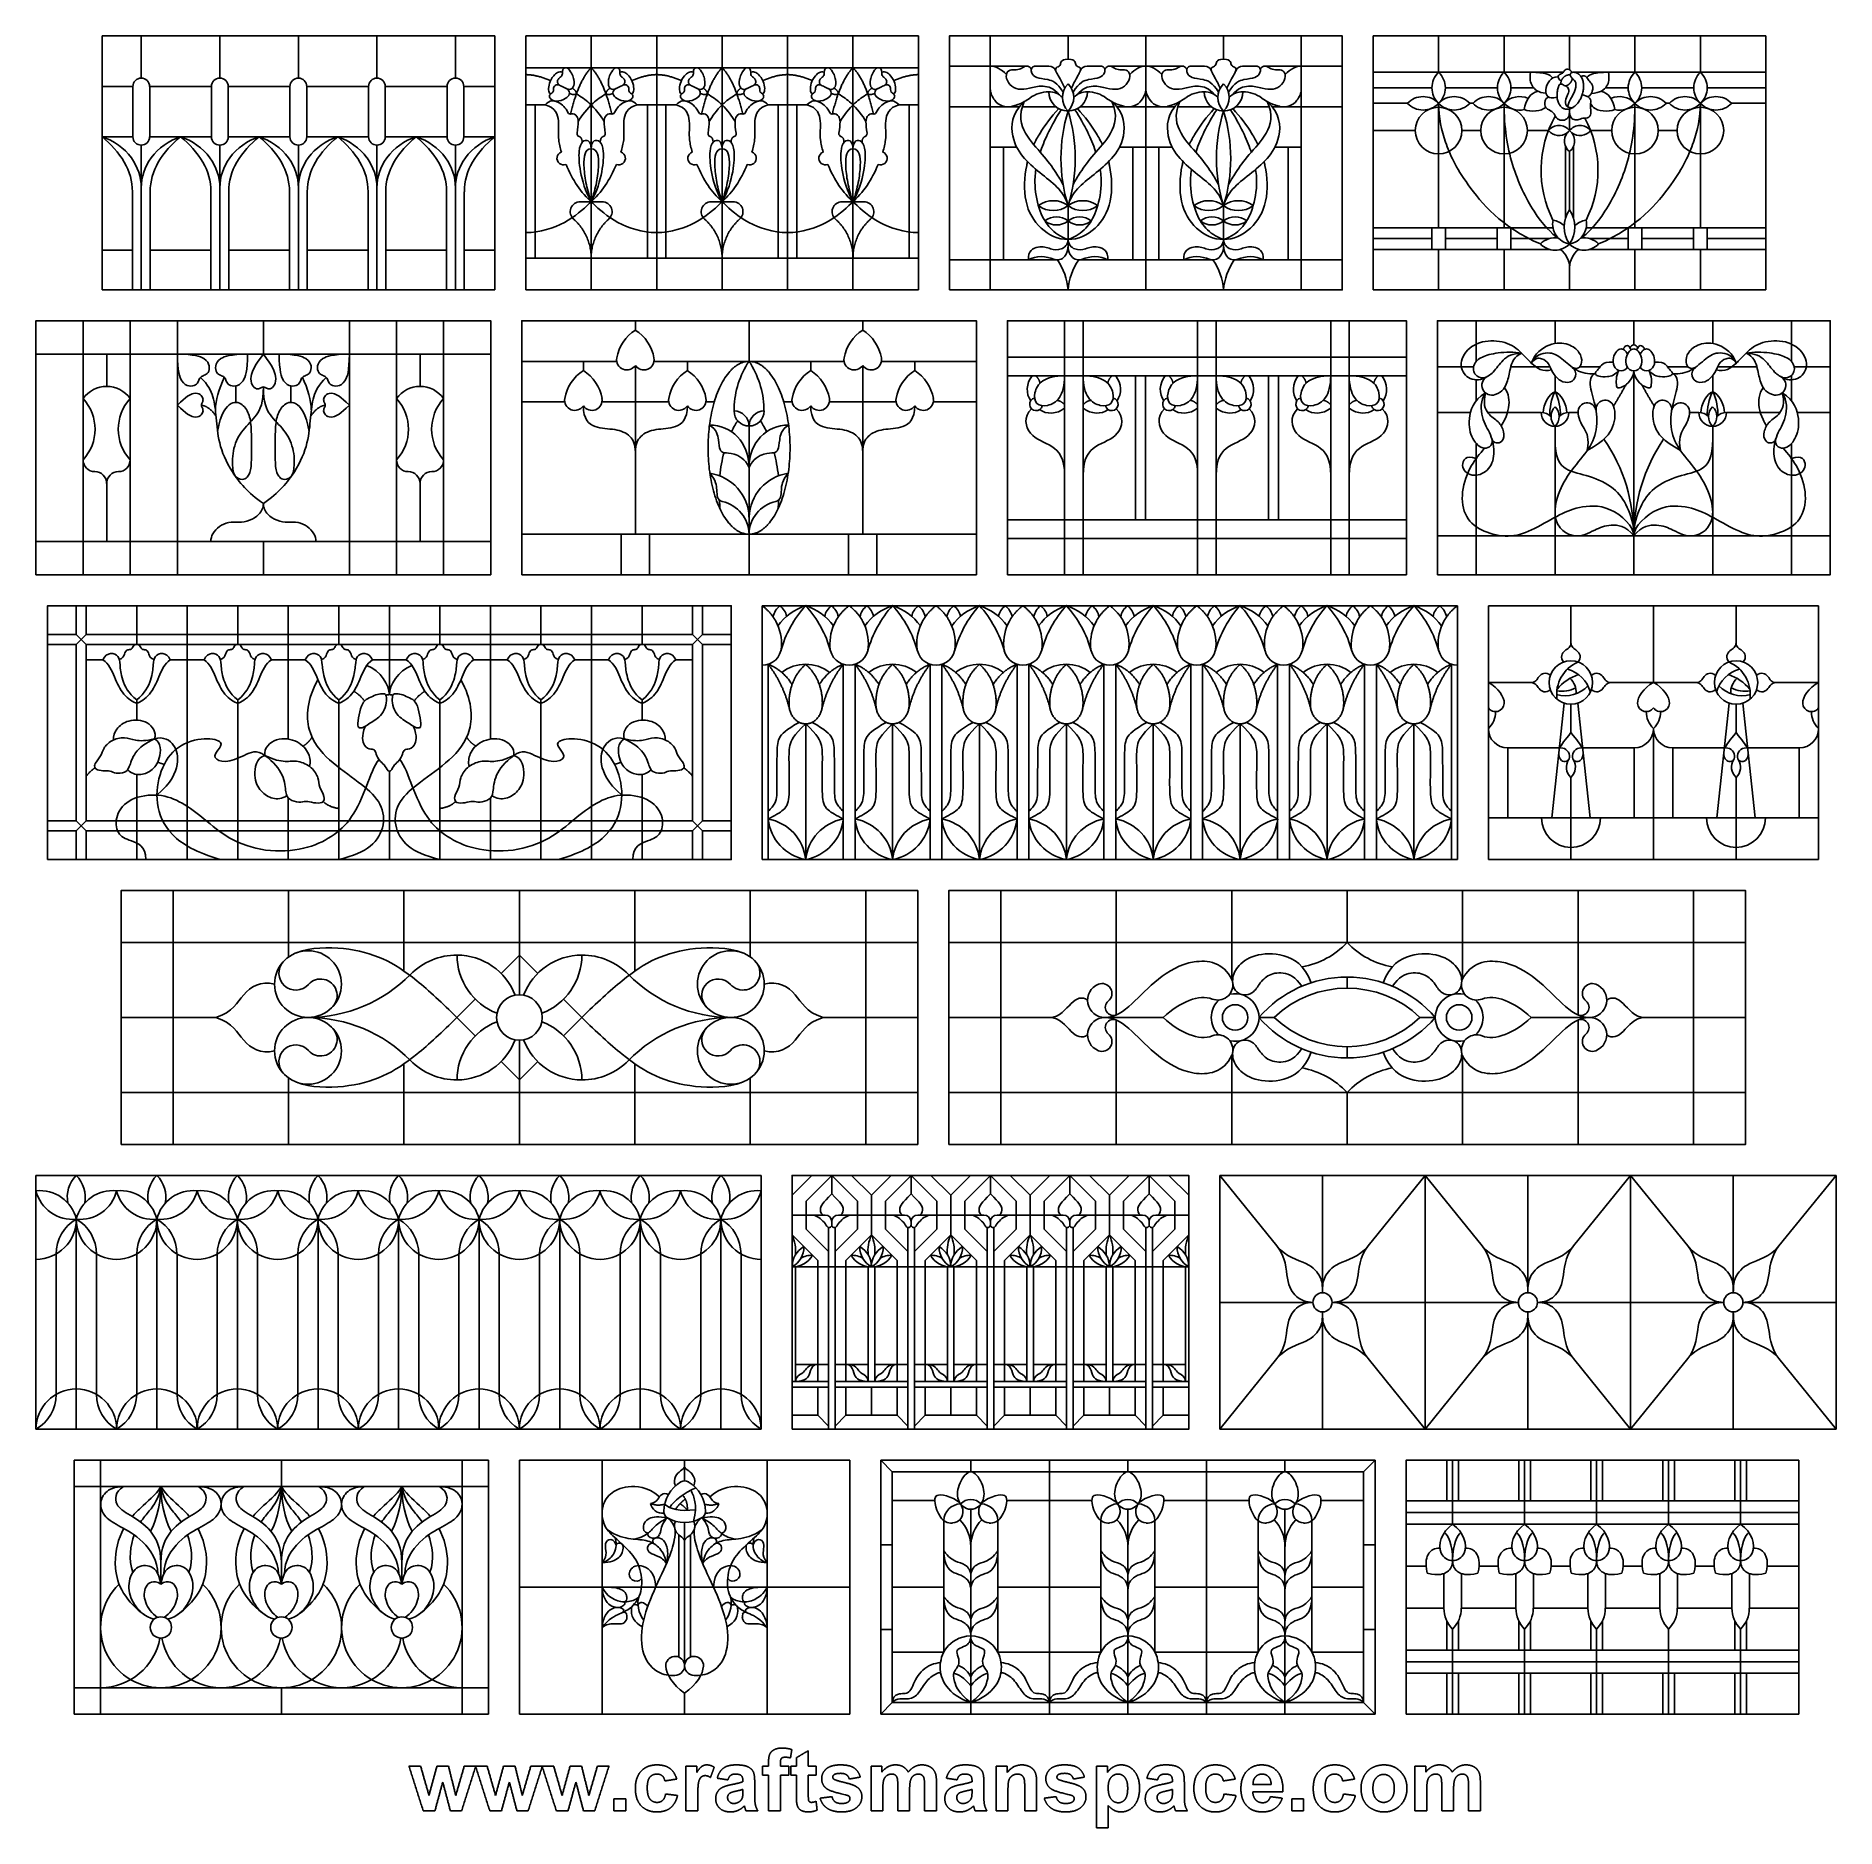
# Model space of a CAD drawing. Header units: millimetres. Extents: x -150 to 141, y -141 to 148.
import ezdxf

# ---------------------------------------------------------------- set-up
doc = ezdxf.new("R2010")
doc.units = ezdxf.units.MM
doc.header["$MEASUREMENT"] = 0
doc.layers.add('Layer 03', color=5, linetype='Continuous')

msp = doc.modelspace()

# ---------------------------------------------------------------- linework, layer by layer
at = {"layer": 'Layer 03'}
for p, q in [((-139.01, 148.37), (-139.01, 107.4)), ((-75.64, 148.37), (-139.01, 148.37)), ((-75.64, 107.4), (-75.64, 148.37)), ((-70.64, 148.37), (-70.64, 107.4)), ((-7.26, 148.37), (-70.64, 148.37)), ((-7.26, 107.4), (-7.26, 148.37)), ((66.11, 148.37), (66.11, 107.4)), ((129.49, 148.37), (66.11, 148.37)), ((129.49, 107.4), (129.49, 148.37)), ((9.01, 136.92), (-2.26, 136.92)), ((14.95, 136.92), (9.5, 136.92)), ((18.81, 136.92), (24.26, 136.92)), ((24.75, 136.92), (29.42, 136.92)), ((34.1, 136.92), (29.42, 136.92)), ((40.04, 136.92), (34.59, 136.92)), ((43.9, 136.92), (49.35, 136.92)), ((49.84, 136.92), (61.11, 136.92)), ((-134.11, 107.4), (-134.11, 123.24)), ((-131.25, 107.4), (-131.25, 123.24)), ((-121.43, 107.4), (-121.43, 123.24)), ((-118.57, 107.4), (-118.57, 123.24)), ((-108.76, 107.4), (-108.76, 123.24)), ((-105.9, 107.4), (-105.9, 123.24)), ((-96.08, 107.4), (-96.08, 123.24)), ((-93.22, 107.4), (-93.22, 123.24)), ((-83.41, 107.4), (-83.41, 123.24)), ((-80.55, 107.4), (-80.55, 123.24)), ((66.11, 117.42), (95.13, 117.42)), ((100.47, 117.42), (129.49, 117.42)), ((66.11, 115.68), (75.57, 115.68)), ((77.78, 115.68), (86.13, 115.68)), ((88.34, 115.68), (94.57, 115.68)), ((101.03, 115.68), (107.26, 115.68)), ((109.46, 115.68), (117.82, 115.68)), ((120.03, 115.68), (129.49, 115.68)), ((-139.01, 107.4), (-75.64, 107.4)), ((-70.64, 107.4), (-7.26, 107.4)), ((66.11, 107.4), (129.49, 107.4)), ((-112.98, 102.4), (-112.98, 97.01)), ((16.32, 102.4), (16.32, 61.43)), ((19.31, 102.4), (19.31, 61.43)), ((37.79, 102.4), (37.79, 61.43)), ((40.78, 102.4), (40.78, 61.43)), ((59.26, 102.4), (59.26, 61.43)), ((62.25, 102.4), (62.25, 61.43)), ((82.74, 102.4), (82.74, 98.65)), ((133.61, 95.85), (133.61, 102.4)), ((133.61, 102.4), (133.61, 98.65)), ((-149.67, 97.01), (-76.29, 97.01)), ((7.08, 93.54), (39.29, 93.54)), ((71.49, 93.54), (39.29, 93.54)), ((82.32, 95), (76.49, 95)), ((94.63, 95), (88.33, 95)), ((102.76, 95), (99.45, 95)), ((116.91, 95), (113.59, 95)), ((128.02, 95), (121.72, 95)), ((133.61, 89.48), (133.61, 93.6)), ((139.87, 95), (134.03, 95)), ((82.74, 92.89), (82.74, 89.48)), ((133.61, 92.89), (133.61, 89.48)), ((81.81, 87.61), (76.49, 87.61)), ((93.23, 87.61), (84.58, 87.61)), ((99.18, 87.61), (97.69, 87.61)), ((117.18, 87.61), (118.66, 87.61)), ((123.13, 87.61), (131.78, 87.61)), ((134.55, 87.61), (139.87, 87.61)), ((82.74, 82.6), (82.74, 61.43)), ((133.61, 82.6), (133.61, 61.43)), ((7.08, 70.28), (39.29, 70.28)), ((71.49, 70.28), (39.29, 70.28)), ((-149.67, 66.81), (-76.29, 66.81)), ((-112.98, 66.81), (-112.98, 61.43)), ((76.49, 67.68), (139.87, 67.68)), ((-143.18, 56.43), (-143.18, 51.79)), ((-141.58, 56.43), (-141.58, 51.79)), ((-100.8, 56.43), (-100.8, 50.19)), ((-84.49, 56.43), (-84.49, 50.19)), ((-43.71, 51.79), (-43.71, 56.43)), ((-42.11, 51.79), (-42.11, 56.43)), ((-32.47, 56.43), (-32.47, 15.46)), ((79.7, 56.43), (-32.47, 56.43)), ((79.7, 15.46), (79.7, 56.43)), ((137.99, 56.43), (84.7, 56.43)), ((84.7, 56.43), (84.7, 15.46)), ((98.02, 56.43), (98.02, 50.47)), ((111.35, 56.43), (111.35, 44.02)), ((124.67, 56.43), (124.67, 50.47)), ((137.99, 15.46), (137.99, 56.43)), ((-143.18, 51.79), (-147.81, 51.79)), ((-143.18, 50.19), (-147.81, 50.19)), ((-143.18, 50.19), (-143.18, 21.69)), ((-43.71, 51.79), (-141.58, 51.79)), ((-43.71, 50.19), (-141.58, 50.19)), ((-141.58, 50.19), (-141.58, 21.69)), ((-43.71, 21.69), (-43.71, 50.19)), ((-37.47, 51.79), (-42.11, 51.79)), ((-42.11, 21.69), (-42.11, 50.19)), ((-37.47, 50.19), (-42.11, 50.19)), ((94.94, 22.19), (96.91, 40.7)), ((101.11, 22.19), (99.13, 40.7)), ((121.58, 22.19), (123.56, 40.7)), ((127.75, 22.19), (125.78, 40.7)), ((98.02, 40.52), (98.02, 35.94)), ((124.67, 40.52), (124.67, 35.94)), ((111.35, 36.6), (111.35, 15.46)), ((98.02, 28.72), (98.02, 15.46)), ((124.67, 28.72), (124.67, 15.46)), ((-147.81, 21.69), (-143.18, 21.69)), ((-141.58, 21.69), (-43.71, 21.69)), ((-42.11, 21.69), (-37.47, 21.69)), ((-147.81, 20.09), (-143.18, 20.09)), ((-143.18, 20.09), (-143.18, 15.46)), ((-141.58, 20.09), (-43.71, 20.09)), ((-141.58, 20.09), (-141.58, 15.46)), ((-43.71, 15.46), (-43.71, 20.09)), ((-42.11, 20.09), (-37.47, 20.09)), ((-42.11, 15.46), (-42.11, 20.09)), ((-32.47, 15.46), (79.7, 15.46)), ((84.7, 15.46), (137.99, 15.46)), ((-127.55, 10.46), (-127.55, -30.51)), ((-108.92, 10.46), (-108.92, -0.27)), ((-90.29, 10.46), (-90.29, -2.54)), ((-53.03, 10.46), (-53.03, -2.54)), ((-34.4, 10.46), (-34.4, -0.27)), ((-15.76, -30.51), (-15.76, 10.46)), ((6.02, 10.46), (6.02, -30.51)), ((24.65, 10.46), (24.65, -9.61)), ((43.28, 10.46), (43.28, -3.84)), ((80.55, 10.46), (80.55, -3.84)), ((99.18, 10.46), (99.18, -9.57)), ((117.81, -30.51), (117.81, 10.46)), ((-7.37, 2.06), (-135.94, 2.06)), ((-74.62, -2.91), (-71.66, 0.05)), ((-68.7, -2.91), (-71.66, 0.05)), ((126.2, 2.06), (-2.37, 2.06)), ((-81.74, -10.03), (-78.78, -7.07)), ((-61.58, -10.03), (-64.54, -7.07)), ((-81.74, -10.03), (-78.78, -12.99)), ((-61.58, -10.03), (-64.54, -12.99)), ((24.65, -30.51), (24.65, -10.44)), ((99.18, -30.51), (99.18, -10.36)), ((-74.62, -17.15), (-71.66, -20.11)), ((-68.7, -17.15), (-71.66, -20.11)), ((43.28, -30.51), (43.28, -16.22)), ((80.55, -30.51), (80.55, -16.22)), ((-108.92, -30.51), (-108.92, -19.79)), ((-90.29, -30.51), (-90.29, -17.51)), ((-53.03, -30.51), (-53.03, -17.51)), ((-34.4, -30.51), (-34.4, -19.79)), ((-135.94, -22.12), (-7.37, -22.12)), ((-2.37, -22.12), (126.2, -22.12)), ((-32.65, -35.51), (-149.67, -35.51)), ((-149.67, -35.51), (-149.67, -76.48)), ((-32.65, -76.48), (-32.65, -35.51)), ((-21.25, -35.51), (-25.39, -39.65)), ((-21.25, -35.51), (-17.11, -39.65)), ((-8.45, -35.51), (-12.58, -39.65)), ((-8.45, -35.51), (-4.31, -39.65)), ((4.36, -35.51), (0.22, -39.65)), ((4.36, -35.51), (8.5, -39.65)), ((17.16, -35.51), (13.02, -39.65)), ((17.16, -35.51), (21.3, -39.65)), ((29.96, -35.51), (25.82, -39.65)), ((29.96, -35.51), (34.1, -39.65)), ((41.36, -35.51), (41.36, -76.48)), ((140.8, -35.51), (41.36, -35.51)), ((140.8, -76.48), (140.8, -35.51)), ((-25.39, -39.65), (-25.39, -44.18)), ((-17.11, -39.65), (-17.11, -44.18)), ((-14.85, -38.71), (-14.85, -45.11)), ((-12.58, -39.65), (-12.58, -44.18)), ((-4.31, -39.65), (-4.31, -44.18)), ((-2.04, -38.71), (-2.04, -45.11)), ((0.22, -39.65), (0.22, -44.18)), ((8.5, -39.65), (8.5, -44.18)), ((10.76, -38.71), (10.76, -45.11)), ((13.02, -39.65), (13.02, -44.18)), ((21.3, -39.65), (21.3, -44.18)), ((23.56, -38.71), (23.56, -45.11)), ((25.82, -39.65), (25.82, -44.18)), ((34.1, -39.65), (34.1, -44.18)), ((-23.51, -49.25), (-27.65, -45.11)), ((-21.77, -47.8), (-25.39, -44.18)), ((-21.77, -76.48), (-21.77, -43.93)), ((-20.73, -76.48), (-20.73, -43.93)), ((-20.73, -47.8), (-17.11, -44.18)), ((-18.99, -49.25), (-14.85, -45.11)), ((-10.71, -49.25), (-14.85, -45.11)), ((-8.96, -47.8), (-12.58, -44.18)), ((-8.96, -76.48), (-8.96, -43.93)), ((-7.93, -76.48), (-7.93, -43.93)), ((-7.93, -47.8), (-4.31, -44.18)), ((-6.18, -49.25), (-2.04, -45.11)), ((2.09, -49.25), (-2.04, -45.11)), ((3.84, -47.8), (0.22, -44.18)), ((3.84, -76.48), (3.84, -43.93)), ((4.88, -76.48), (4.88, -43.93)), ((4.88, -47.8), (8.5, -44.18)), ((6.62, -49.25), (10.76, -45.11)), ((14.9, -49.25), (10.76, -45.11)), ((16.64, -47.8), (13.02, -44.18)), ((16.64, -76.48), (16.64, -43.93)), ((17.68, -76.48), (17.68, -43.93)), ((17.68, -47.8), (21.3, -44.18)), ((19.42, -49.25), (23.56, -45.11)), ((27.7, -49.25), (23.56, -45.11)), ((29.44, -47.8), (25.82, -44.18)), ((29.44, -76.48), (29.44, -43.93)), ((30.48, -76.48), (30.48, -43.93)), ((30.48, -47.8), (34.1, -44.18)), ((32.23, -49.25), (36.36, -45.11)), ((-23.51, -49.25), (-23.51, -68.76)), ((-18.99, -49.25), (-18.99, -68.76)), ((-10.71, -49.25), (-10.71, -68.76)), ((-6.18, -49.25), (-6.18, -68.76)), ((2.09, -49.25), (2.09, -68.76)), ((6.62, -49.25), (6.62, -68.76)), ((14.9, -49.25), (14.9, -68.76)), ((19.42, -49.25), (19.42, -68.76)), ((27.7, -49.25), (27.7, -68.76)), ((32.23, -49.25), (32.23, -68.76)), ((-23.51, -69.67), (-23.51, -74.22)), ((-18.99, -69.67), (-18.99, -74.22)), ((-10.71, -69.67), (-10.71, -74.22)), ((-6.18, -69.67), (-6.18, -74.22)), ((2.09, -69.67), (2.09, -74.22)), ((6.62, -69.67), (6.62, -74.22)), ((14.9, -69.67), (14.9, -74.22)), ((19.42, -69.67), (19.42, -74.22)), ((27.7, -69.67), (27.7, -74.22)), ((32.23, -69.67), (32.23, -74.22)), ((-149.67, -76.48), (-32.65, -76.48)), ((41.36, -76.48), (140.8, -76.48)), ((-143.5, -81.48), (-76.65, -81.48)), ((-143.5, -122.45), (-143.5, -81.48)), ((-139.24, -122.45), (-139.24, -81.48)), ((-80.91, -122.45), (-80.91, -81.48)), ((-76.65, -122.45), (-76.65, -81.48)), ((-71.65, -81.48), (-71.65, -122.45)), ((-18.36, -81.48), (-71.65, -81.48)), ((-58.32, -81.48), (-58.32, -122.45)), ((-45, -81.48), (-45, -82.42)), ((-31.68, -81.48), (-31.68, -122.45)), ((-18.36, -122.45), (-18.36, -81.48)), ((66.42, -81.48), (-13.36, -81.48)), ((-13.36, -81.48), (-13.36, -122.45)), ((64.56, -83.34), (-11.5, -83.34)), ((-11.5, -83.34), (-11.5, -120.59)), ((1.18, -81.48), (1.18, -83.34)), ((13.86, -81.48), (13.86, -122.45)), ((39.21, -81.48), (39.21, -122.45)), ((64.56, -120.59), (64.56, -83.34)), ((66.42, -122.45), (66.42, -81.48)), ((78.93, -81.48), (78.93, -91.8)), ((125.41, -81.48), (125.41, -91.8)), ((-143.5, -85.74), (-76.65, -85.74)), ((1.18, -89.39), (1.18, -122.45)), ((26.53, -89.39), (26.53, -122.45)), ((51.88, -89.39), (51.88, -122.45)), ((134.79, -88.06), (71.42, -88.06)), ((134.79, -89.93), (71.42, -89.93)), ((-3.18, -91.23), (-3.18, -112.46)), ((5.54, -91.23), (5.54, -112.46)), ((22.17, -91.23), (22.17, -112.46)), ((30.89, -91.23), (30.89, -112.46)), ((47.53, -91.23), (47.53, -112.46)), ((56.24, -91.23), (56.24, -112.46)), ((134.79, -91.8), (71.42, -91.8)), ((-45.94, -113.25), (-45.94, -93.52)), ((-45, -94.54), (-45, -114.65)), ((-44.06, -113.25), (-44.06, -93.52)), ((83.2, -98.58), (86.28, -98.58)), ((94.82, -98.58), (97.9, -98.58)), ((106.44, -98.58), (109.52, -98.58)), ((118.06, -98.58), (121.14, -98.58)), ((129.68, -98.58), (134.79, -98.58)), ((71.42, -105.36), (77.53, -105.36)), ((78, -107.42), (78, -112.13)), ((79.87, -107.42), (79.87, -112.13)), ((80.34, -105.36), (89.15, -105.36)), ((89.62, -107.42), (89.62, -112.13)), ((91.49, -107.42), (91.49, -112.13)), ((91.96, -105.36), (100.77, -105.36)), ((101.24, -107.42), (101.24, -112.13)), ((103.11, -107.42), (103.11, -112.13)), ((103.58, -105.36), (112.39, -105.36)), ((115.2, -105.36), (124.01, -105.36)), ((124.48, -107.42), (124.48, -112.13)), ((126.35, -107.42), (126.35, -112.13)), ((126.82, -105.36), (134.79, -105.36)), ((78.93, -108.73), (78.93, -122.45)), ((125.41, -108.73), (125.41, -122.45)), ((134.79, -112.13), (71.42, -112.13)), ((134.79, -114), (71.42, -114)), ((71.42, -115.87), (134.79, -115.87)), ((78, -115.87), (78, -122.45)), ((79.87, -115.87), (79.87, -122.45)), ((89.62, -115.87), (89.62, -122.45)), ((91.49, -115.87), (91.49, -122.45)), ((101.24, -115.87), (101.24, -122.45)), ((103.11, -115.87), (103.11, -122.45)), ((112.86, -115.87), (112.86, -122.45)), ((114.73, -115.87), (114.73, -122.45)), ((124.48, -115.87), (124.48, -122.45)), ((126.35, -115.87), (126.35, -122.45)), ((-76.65, -118.19), (-143.5, -118.19)), ((-45, -119.06), (-45, -122.45)), ((-11.5, -120.59), (64.56, -120.59)), ((-76.65, -122.45), (-143.5, -122.45)), ((-71.65, -122.45), (-18.36, -122.45)), ((-13.36, -122.45), (66.42, -122.45))]:
    msp.add_line(p, q, dxfattribs=at)
for points in [[(-132.68, 141.57), (-132.68, 148.37)], [(-120, 141.57), (-120, 148.37)], [(-107.33, 141.57), (-107.33, 148.37)], [(-94.65, 141.57), (-94.65, 148.37)], [(-81.98, 141.57), (-81.98, 148.37)], [(-81.98, 141.57), (-81.98, 148.37)], [(-60.08, 148.37), (-60.08, 107.4)], [(-49.51, 148.37), (-49.51, 107.4)], [(-38.95, 148.37), (-38.95, 107.4)], [(-28.39, 148.37), (-28.39, 107.4)], [(-17.83, 148.37), (-17.83, 107.4)], [(4.33, 148.37), (4.33, 107.4)], [(16.88, 148.37), (16.88, 144.61)], [(29.42, 148.37), (29.42, 107.4)], [(41.97, 148.37), (41.97, 144.61)], [(54.51, 148.37), (54.51, 107.4)], [(76.67, 148.37), (76.67, 142.51)], [(87.24, 148.37), (87.24, 142.51)], [(97.8, 148.37), (97.8, 142.92)], [(108.36, 148.37), (108.36, 142.51)], [(118.92, 148.37), (118.92, 142.51)], [(-70.64, 143.24), (-38.95, 143.24)], [(-7.26, 143.24), (-38.95, 143.24)], [(-2.26, 143.52), (10.21, 143.52)], [(11.62, 143.52), (13.8, 143.52)], [(22.14, 143.52), (19.96, 143.52)], [(29.42, 143.52), (23.55, 143.52)], [(29.42, 143.52), (35.3, 143.52)], [(36.71, 143.52), (38.89, 143.52)], [(47.23, 143.52), (45.05, 143.52)], [(61.11, 143.52), (48.64, 143.52)], [(66.11, 142.51), (96.79, 142.51)], [(98.44, 142.51), (129.49, 142.51)], [(-139.01, 140.22), (-134.03, 140.22)], [(-134.03, 140.22), (-134.03, 132.1)], [(-131.32, 140.22), (-126.34, 140.22)], [(-131.32, 140.22), (-131.32, 132.1)], [(-126.34, 140.22), (-121.35, 140.22)], [(-121.35, 140.22), (-121.35, 132.1)], [(-118.65, 140.22), (-118.65, 132.1)], [(-118.65, 140.22), (-113.66, 140.22)], [(-113.66, 140.22), (-108.68, 140.22)], [(-108.68, 140.22), (-108.68, 132.1)], [(-105.97, 140.22), (-105.97, 132.1)], [(-105.97, 140.22), (-100.99, 140.22)], [(-100.99, 140.22), (-96, 140.22)], [(-96, 140.22), (-96, 132.1)], [(-93.3, 140.22), (-93.3, 132.1)], [(-93.3, 140.22), (-88.31, 140.22)], [(-88.31, 140.22), (-83.33, 140.22)], [(-83.33, 140.22), (-83.33, 132.1)], [(-80.62, 140.22), (-80.62, 132.1)], [(-80.62, 140.22), (-75.64, 140.22)], [(66.11, 140), (75.59, 140)], [(77.76, 140), (86.15, 140)], [(88.32, 140), (92.01, 140)], [(103.59, 140), (107.27, 140)], [(109.45, 140), (117.84, 140)], [(120.01, 140), (129.49, 140)], [(-70.64, 137.25), (-67.51, 137.25)], [(-69.14, 137.25), (-69.14, 112.52)], [(-52.65, 137.25), (-46.38, 137.25)], [(-51.01, 137.25), (-51.01, 112.52)], [(-48.02, 137.25), (-48.02, 112.52)], [(-25.26, 137.25), (-31.52, 137.25)], [(-29.88, 137.25), (-29.88, 112.52)], [(-26.89, 137.25), (-26.89, 112.52)], [(-7.26, 137.25), (-10.4, 137.25)], [(-8.76, 137.25), (-8.76, 112.52)], [(66.11, 137.5), (71.67, 137.5)], [(76.67, 137.5), (76.67, 117.42)], [(81.68, 137.5), (82.23, 137.5)], [(87.24, 137.5), (87.24, 117.42)], [(97.8, 136.6), (97.8, 133.11)], [(108.36, 137.5), (108.36, 117.42)], [(113.37, 137.5), (113.92, 137.5)], [(118.92, 137.5), (118.92, 117.42)], [(123.93, 137.5), (129.49, 137.5)], [(-139.01, 132.1), (-134.03, 132.1)], [(-132.68, 107.4), (-132.68, 130.74)], [(-131.32, 132.1), (-126.34, 132.1)], [(-126.34, 132.1), (-121.35, 132.1)], [(-120, 107.4), (-120, 130.74)], [(-118.65, 132.1), (-113.66, 132.1)], [(-113.66, 132.1), (-108.68, 132.1)], [(-107.33, 107.4), (-107.33, 130.74)], [(-105.97, 132.1), (-100.99, 132.1)], [(-100.99, 132.1), (-96, 132.1)], [(-94.65, 107.4), (-94.65, 130.74)], [(-93.3, 132.1), (-88.31, 132.1)], [(-88.31, 132.1), (-83.33, 132.1)], [(-81.98, 107.4), (-81.98, 130.74)], [(-80.62, 132.1), (-75.64, 132.1)], [(72.92, 133.11), (66.11, 133.11)], [(80.43, 133.11), (83.48, 133.11)], [(90.99, 133.11), (94.4, 133.11)], [(104.6, 133.11), (101.2, 133.11)], [(115.17, 133.11), (112.12, 133.11)], [(4.33, 130.45), (8.57, 130.45)], [(6.45, 130.45), (6.45, 112.24)], [(29.42, 130.45), (25.19, 130.45)], [(27.31, 130.45), (27.31, 112.24)], [(29.42, 130.45), (33.66, 130.45)], [(31.54, 130.45), (31.54, 112.24)], [(54.51, 130.45), (50.28, 130.45)], [(52.39, 130.45), (52.39, 112.24)], [(97.14, 130.58), (97.14, 118.92)], [(97.8, 129.7), (97.8, 120.3)], [(98.46, 130.58), (98.46, 118.92)], [(-60.08, 121.62), (-61.84, 121.62)], [(-60.08, 121.62), (-58.32, 121.62)], [(-38.95, 121.62), (-40.71, 121.62)], [(-38.95, 121.62), (-37.19, 121.62)], [(-17.83, 121.62), (-19.59, 121.62)], [(-17.83, 121.62), (-16.07, 121.62)], [(16.88, 120.99), (16.88, 114.53)], [(41.97, 120.99), (41.97, 114.53)], [(75.57, 117.42), (75.57, 113.93)], [(77.78, 117.42), (77.78, 113.93)], [(86.13, 117.42), (86.13, 113.93)], [(88.34, 117.42), (88.34, 113.93)], [(107.26, 117.42), (107.26, 113.93)], [(109.46, 117.42), (109.46, 113.93)], [(117.82, 117.42), (117.82, 113.93)], [(120.03, 117.42), (120.03, 113.93)], [(-139.01, 113.78), (-134.11, 113.78)], [(-131.25, 113.78), (-126.34, 113.78)], [(-126.34, 113.78), (-121.43, 113.78)], [(-118.57, 113.78), (-113.66, 113.78)], [(-113.66, 113.78), (-108.76, 113.78)], [(-105.9, 113.78), (-100.99, 113.78)], [(-100.99, 113.78), (-96.08, 113.78)], [(-93.22, 113.78), (-88.31, 113.78)], [(-88.31, 113.78), (-83.41, 113.78)], [(-80.55, 113.78), (-75.64, 113.78)], [(66.11, 113.93), (94.57, 113.93)], [(76.67, 113.93), (76.67, 107.4)], [(87.24, 113.93), (87.24, 107.4)], [(101.03, 113.93), (129.49, 113.93)], [(108.36, 113.93), (108.36, 107.4)], [(118.92, 113.93), (118.92, 107.4)], [(-70.64, 112.52), (-38.95, 112.52)], [(-7.26, 112.52), (-38.95, 112.52)], [(-2.26, 112.24), (15.14, 112.24)], [(29.42, 112.24), (18.62, 112.24)], [(29.42, 112.24), (40.23, 112.24)], [(61.11, 112.24), (43.7, 112.24)], [(97.8, 111.04), (97.8, 107.4)], [(-142.07, 102.4), (-142.07, 61.43)], [(-134.46, 102.4), (-134.46, 61.43)], [(-126.86, 102.4), (-126.86, 61.43)], [(-99.1, 102.4), (-99.1, 61.43)], [(-91.5, 102.4), (-91.5, 61.43)], [(-83.89, 102.4), (-83.89, 61.43)], [(-52.95, 100.91), (-52.95, 102.4)], [(-34.6, 102.4), (-34.6, 95.86)], [(-16.26, 100.91), (-16.26, 102.4)], [(95.46, 102.4), (95.46, 98.74)], [(108.18, 102.4), (108.18, 98.52)], [(120.9, 102.4), (120.9, 98.74)], [(-138.26, 97.01), (-138.26, 91.81)], [(-87.69, 97.01), (-87.69, 91.81)], [(-71.29, 95.86), (-55.96, 95.86)], [(-61.34, 94.37), (-61.34, 95.86)], [(-49.93, 95.86), (-19.28, 95.86)], [(-44.56, 94.37), (-44.56, 95.86)], [(-24.65, 94.37), (-24.65, 95.86)], [(-13.24, 95.86), (2.08, 95.86)], [(-7.87, 94.37), (-7.87, 95.86)], [(7.08, 96.53), (39.29, 96.53)], [(16.32, 96.53), (19.31, 96.53)], [(71.49, 96.53), (39.29, 96.53)], [(62.25, 96.53), (59.26, 96.53)], [(82.74, 98.65), (82.74, 95.85)], [(-52.95, 67.96), (-52.95, 95.21)], [(-16.26, 67.96), (-16.26, 95.21)], [(27.74, 93.54), (27.74, 70.28)], [(29.36, 93.54), (29.36, 70.28)], [(49.21, 93.54), (49.21, 70.28)], [(50.83, 93.54), (50.83, 70.28)], [(95.46, 93.57), (95.46, 90.96)], [(108.18, 94.31), (108.18, 61.43)], [(120.9, 93.57), (120.9, 90.96)], [(-117.43, 89.25), (-117.43, 91.89)], [(-108.53, 89.25), (-108.53, 91.89)], [(-71.29, 89.33), (-64.35, 89.33)], [(-58.32, 89.33), (-47.57, 89.33)], [(-41.54, 89.33), (-40.21, 89.33)], [(-29, 89.33), (-27.67, 89.33)], [(-10.89, 89.33), (-21.63, 89.33)], [(-4.85, 89.33), (2.08, 89.33)], [(-34.6, 85.44), (-34.6, 61.43)], [(95.46, 85.38), (95.46, 61.43)], [(120.9, 85.38), (120.9, 61.43)], [(-138.26, 76.16), (-138.26, 66.81)], [(-87.69, 76.16), (-87.69, 66.81)], [(-71.29, 67.96), (2.08, 67.96)], [(-55.23, 67.96), (-55.23, 61.43)], [(-50.67, 67.96), (-50.67, 61.43)], [(-18.54, 67.96), (-18.54, 61.43)], [(-13.98, 67.96), (-13.98, 61.43)], [(7.08, 67.29), (39.29, 67.29)], [(71.49, 67.29), (39.29, 67.29)], [(-141.58, 56.43), (-43.71, 56.43)], [(-133.42, 56.43), (-133.42, 50.19)], [(-125.27, 56.43), (-125.27, 15.46)], [(-117.11, 56.43), (-117.11, 50.19)], [(-108.96, 56.43), (-108.96, 34.9)], [(-92.64, 56.43), (-92.64, 42.07)], [(-76.33, 56.43), (-76.33, 34.9)], [(-68.18, 56.43), (-68.18, 50.19)], [(-60.02, 56.43), (-60.02, 15.46)], [(-51.86, 56.43), (-51.86, 50.19)], [(-143.18, 50.19), (-141.58, 51.79)], [(-143.18, 51.79), (-141.58, 50.19)], [(-43.71, 51.79), (-42.11, 50.19)], [(-43.71, 50.19), (-42.11, 51.79)], [(-138.86, 47.69), (-141.58, 47.69)], [(-127.99, 47.69), (-125.27, 47.69)], [(-122.55, 47.69), (-125.27, 47.69)], [(-111.68, 47.69), (-108.96, 47.69)], [(-106.23, 47.69), (-108.96, 47.69)], [(-95.37, 47.69), (-92.64, 47.69)], [(-89.92, 47.69), (-92.64, 47.69)], [(-79.05, 47.69), (-76.33, 47.69)], [(-73.61, 47.69), (-76.33, 47.69)], [(-62.74, 47.69), (-60.02, 47.69)], [(-57.3, 47.69), (-60.02, 47.69)], [(-46.43, 47.69), (-43.71, 47.69)], [(-31.52, 46.97), (-31.52, 15.46)], [(-19.4, 46.97), (-19.4, 15.46)], [(-17.5, 46.97), (-17.5, 15.46)], [(-5.38, 46.97), (-5.38, 15.46)], [(-3.48, 46.97), (-3.48, 15.46)], [(8.64, 46.97), (8.64, 15.46)], [(10.55, 46.97), (10.55, 15.46)], [(22.66, 46.97), (22.66, 15.46)], [(24.57, 46.97), (24.57, 15.46)], [(36.68, 46.97), (36.68, 15.46)], [(38.59, 46.97), (38.59, 15.46)], [(50.7, 46.97), (50.7, 15.46)], [(52.61, 46.97), (52.61, 15.46)], [(64.72, 46.97), (64.72, 15.46)], [(66.63, 46.97), (66.63, 15.46)], [(78.75, 46.97), (78.75, 15.46)], [(84.7, 44.02), (91.57, 44.02)], [(104.47, 44.02), (118.22, 44.02)], [(137.99, 44.02), (131.12, 44.02)], [(-133.42, 41.21), (-133.42, 37.95)], [(-117.11, 41.21), (-117.11, 15.46)], [(-100.8, 41.21), (-100.8, 21.69)], [(-84.49, 41.21), (-84.49, 21.69)], [(-68.18, 41.21), (-68.18, 15.46)], [(-51.86, 41.21), (-51.86, 37.95)], [(-25.46, 37.36), (-25.46, 15.46)], [(-11.44, 37.36), (-11.44, 15.46)], [(2.58, 37.36), (2.58, 15.46)], [(16.6, 37.36), (16.6, 15.46)], [(30.62, 37.36), (30.62, 15.46)], [(44.65, 37.36), (44.65, 15.46)], [(58.67, 37.36), (58.67, 15.46)], [(72.69, 37.36), (72.69, 15.46)], [(87.82, 33.48), (96.41, 33.48)], [(87.82, 33.48), (87.82, 22.19)], [(99.64, 33.48), (108.23, 33.48)], [(108.23, 33.48), (108.23, 22.19)], [(114.47, 33.48), (123.05, 33.48)], [(114.47, 33.48), (114.47, 22.19)], [(126.28, 33.48), (134.87, 33.48)], [(134.87, 33.48), (134.87, 22.19)], [(-133.42, 29.19), (-133.42, 15.46)], [(-92.64, 29.7), (-92.64, 15.46)], [(-51.86, 29.19), (-51.86, 15.46)], [(-108.96, 25.39), (-108.96, 15.46)], [(-76.33, 25.39), (-76.33, 15.46)], [(-143.18, 21.69), (-141.58, 20.09)], [(-143.18, 20.09), (-141.58, 21.69)], [(-100.8, 21.69), (-100.8, 20.09)], [(-84.49, 21.69), (-84.49, 20.09)], [(-43.71, 20.09), (-42.11, 21.69)], [(-43.71, 21.69), (-42.11, 20.09)], [(84.7, 22.19), (137.99, 22.19)], [(-100.8, 20.09), (-100.8, 15.46)], [(-84.49, 20.09), (-84.49, 15.46)], [(-71.66, 10.46), (-71.66, 2.06)], [(6.02, 10.46), (117.81, 10.46)], [(61.91, 10.46), (61.91, 2.06)], [(-71.66, 2.06), (-71.66, -6.36)], [(61.91, -3.5), (61.91, -5.3)], [(-135.94, -10.03), (-127.55, -10.03)], [(-127.55, -10.03), (-120.66, -10.03)], [(-15.76, -10.03), (-22.65, -10.03)], [(-15.76, -10.03), (-7.37, -10.03)], [(-2.37, -10.03), (6.02, -10.03)], [(6.02, -10.03), (13.89, -10.03)], [(22.81, -10.03), (32.23, -10.03)], [(47.69, -10.03), (50.16, -10.03)], [(73.67, -10.03), (76.14, -10.03)], [(91.6, -10.03), (101.02, -10.03)], [(109.94, -10.03), (117.81, -10.03)], [(117.81, -10.03), (126.2, -10.03)], [(-71.66, -13.7), (-71.66, -22.12)], [(61.91, -14.76), (61.91, -16.55)], [(-71.66, -30.51), (-71.66, -22.12)], [(61.91, -30.51), (61.91, -22.12)], [(-24.45, -35.51), (-27.65, -38.71)], [(-27.65, -35.51), (-27.65, -41.91)], [(-21.25, -35.51), (-21.25, -38.48)], [(-18.05, -35.51), (-14.85, -38.71)], [(-11.65, -35.51), (-14.85, -38.71)], [(-8.45, -35.51), (-8.45, -38.48)], [(-5.25, -35.51), (-2.04, -38.71)], [(1.16, -35.51), (-2.04, -38.71)], [(4.36, -35.51), (4.36, -38.48)], [(7.56, -35.51), (10.76, -38.71)], [(13.96, -35.51), (10.76, -38.71)], [(17.16, -35.51), (17.16, -38.48)], [(20.36, -35.51), (23.56, -38.71)], [(26.76, -35.51), (23.56, -38.71)], [(29.96, -35.51), (29.96, -38.48)], [(33.16, -35.51), (36.36, -38.71)], [(41.36, -35.51), (50.58, -46.9)], [(57.94, -54.46), (57.94, -35.51)], [(65.3, -46.9), (74.51, -35.51)], [(74.51, -35.51), (83.72, -46.9)], [(74.51, -76.48), (74.51, -35.51)], [(91.08, -54.46), (91.08, -35.51)], [(98.44, -46.9), (107.65, -35.51)], [(107.65, -35.51), (116.87, -46.9)], [(107.65, -76.48), (107.65, -35.51)], [(124.23, -54.46), (124.23, -35.51)], [(131.59, -46.9), (140.8, -35.51)], [(-143.17, -76.48), (-143.17, -42.58)], [(-130.16, -76.48), (-130.16, -42.58)], [(-117.16, -76.48), (-117.16, -42.58)], [(-104.16, -76.48), (-104.16, -42.58)], [(-91.16, -76.48), (-91.16, -42.58)], [(-78.16, -76.48), (-78.16, -42.58)], [(-65.16, -76.48), (-65.16, -42.58)], [(-52.15, -76.48), (-52.15, -42.58)], [(-39.15, -76.48), (-39.15, -42.58)], [(-25.39, -41.91), (-27.65, -41.91)], [(-25.39, -41.91), (-22.31, -41.91)], [(-21.25, -42.97), (-21.25, -43.51)], [(-17.11, -41.91), (-20.19, -41.91)], [(-17.11, -41.91), (-14.85, -41.91)], [(-12.58, -41.91), (-14.85, -41.91)], [(-12.58, -41.91), (-9.5, -41.91)], [(-8.45, -42.97), (-8.45, -43.51)], [(-4.31, -41.91), (-7.39, -41.91)], [(-4.31, -41.91), (-2.04, -41.91)], [(0.22, -41.91), (-2.04, -41.91)], [(0.22, -41.91), (3.3, -41.91)], [(4.36, -42.97), (4.36, -43.51)], [(8.5, -41.91), (5.41, -41.91)], [(8.5, -41.91), (10.76, -41.91)], [(13.02, -41.91), (10.76, -41.91)], [(13.02, -41.91), (16.1, -41.91)], [(17.16, -42.97), (17.16, -43.51)], [(21.3, -41.91), (18.22, -41.91)], [(21.3, -41.91), (23.56, -41.91)], [(25.82, -41.91), (23.56, -41.91)], [(25.82, -41.91), (28.91, -41.91)], [(29.96, -42.97), (29.96, -43.51)], [(34.1, -41.91), (31.02, -41.91)], [(34.1, -41.91), (36.36, -41.91)], [(-146.42, -48.21), (-146.42, -70.85)], [(-139.92, -48.21), (-139.92, -70.85)], [(-133.42, -48.21), (-133.42, -70.85)], [(-126.91, -48.21), (-126.91, -70.85)], [(-120.41, -48.21), (-120.41, -70.85)], [(-113.91, -48.21), (-113.91, -70.85)], [(-107.41, -48.21), (-107.41, -70.85)], [(-100.91, -48.21), (-100.91, -70.85)], [(-94.41, -48.21), (-94.41, -70.85)], [(-87.91, -48.21), (-87.91, -70.85)], [(-81.41, -48.21), (-81.41, -70.85)], [(-74.91, -48.21), (-74.91, -70.85)], [(-68.41, -48.21), (-68.41, -70.85)], [(-61.9, -48.21), (-61.9, -70.85)], [(-55.4, -48.21), (-55.4, -70.85)], [(-48.9, -48.21), (-48.9, -70.85)], [(-42.4, -48.21), (-42.4, -70.85)], [(-35.9, -48.21), (-35.9, -70.85)], [(-21.25, -50.29), (-27.65, -50.29)], [(-27.13, -68.76), (-27.13, -50.29)], [(-21.25, -50.29), (-14.85, -50.29)], [(-15.37, -68.76), (-15.37, -50.29)], [(-8.45, -50.29), (-14.85, -50.29)], [(-14.33, -68.76), (-14.33, -50.29)], [(-8.45, -50.29), (-2.04, -50.29)], [(-2.56, -68.76), (-2.56, -50.29)], [(4.36, -50.29), (-2.04, -50.29)], [(-1.53, -68.76), (-1.53, -50.29)], [(4.36, -50.29), (10.76, -50.29)], [(10.24, -68.76), (10.24, -50.29)], [(17.16, -50.29), (10.76, -50.29)], [(11.28, -68.76), (11.28, -50.29)], [(17.16, -50.29), (23.56, -50.29)], [(23.04, -68.76), (23.04, -50.29)], [(29.96, -50.29), (23.56, -50.29)], [(24.08, -68.76), (24.08, -50.29)], [(29.96, -50.29), (36.36, -50.29)], [(35.85, -68.76), (35.85, -50.29)], [(56.4, -56), (41.36, -56)], [(57.94, -57.53), (57.94, -76.48)], [(59.47, -56), (74.51, -56)], [(89.55, -56), (74.51, -56)], [(91.08, -57.53), (91.08, -76.48)], [(92.62, -56), (107.65, -56)], [(122.69, -56), (107.65, -56)], [(124.23, -57.53), (124.23, -76.48)], [(125.76, -56), (140.8, -56)], [(-27.13, -66.05), (-21.77, -66.05)], [(-20.73, -66.05), (-15.37, -66.05)], [(-14.33, -66.05), (-8.96, -66.05)], [(-7.93, -66.05), (-2.56, -66.05)], [(-1.53, -66.05), (3.84, -66.05)], [(4.88, -66.05), (10.24, -66.05)], [(11.28, -66.05), (16.64, -66.05)], [(17.68, -66.05), (23.04, -66.05)], [(24.08, -66.05), (29.44, -66.05)], [(30.48, -66.05), (35.85, -66.05)], [(41.36, -76.48), (50.58, -65.09)], [(65.3, -65.09), (74.51, -76.48)], [(74.51, -76.48), (83.72, -65.09)], [(98.44, -65.09), (107.65, -76.48)], [(107.65, -76.48), (116.87, -65.09)], [(131.59, -65.09), (140.8, -76.48)], [(-27.65, -68.76), (-21.77, -68.76)], [(-27.65, -69.67), (-21.77, -69.67)], [(-20.73, -68.76), (-14.85, -68.76)], [(-20.73, -69.67), (-14.85, -69.67)], [(-14.85, -68.76), (-8.96, -68.76)], [(-14.85, -69.67), (-8.96, -69.67)], [(-14.85, -74.22), (-14.85, -69.67)], [(-7.93, -68.76), (-2.04, -68.76)], [(-7.93, -69.67), (-2.04, -69.67)], [(-2.04, -68.76), (3.84, -68.76)], [(-2.04, -69.67), (3.84, -69.67)], [(-2.04, -74.22), (-2.04, -69.67)], [(4.88, -68.76), (10.76, -68.76)], [(4.88, -69.67), (10.76, -69.67)], [(10.76, -68.76), (16.64, -68.76)], [(10.76, -69.67), (16.64, -69.67)], [(10.76, -74.22), (10.76, -69.67)], [(17.68, -68.76), (23.56, -68.76)], [(17.68, -69.67), (23.56, -69.67)], [(23.56, -68.76), (29.44, -68.76)], [(23.56, -69.67), (29.44, -69.67)], [(23.56, -74.22), (23.56, -69.67)], [(30.48, -68.76), (36.36, -68.76)], [(30.48, -69.67), (36.36, -69.67)], [(-21.77, -75.96), (-23.51, -74.22), (-27.65, -74.22)], [(-20.73, -75.96), (-18.99, -74.22), (-14.85, -74.22)], [(-8.96, -75.96), (-10.71, -74.22), (-14.85, -74.22)], [(-7.93, -75.96), (-6.18, -74.22), (-2.04, -74.22)], [(3.84, -75.96), (2.09, -74.22), (-2.04, -74.22)], [(4.88, -75.96), (6.62, -74.22), (10.76, -74.22)], [(16.64, -75.96), (14.9, -74.22), (10.76, -74.22)], [(17.68, -75.96), (19.42, -74.22), (23.56, -74.22)], [(29.44, -75.96), (27.7, -74.22), (23.56, -74.22)], [(30.48, -75.96), (32.23, -74.22), (36.36, -74.22)], [(-110.07, -85.74), (-110.07, -81.48)], [(-45, -82.42), (-45, -84.82)], [(-13.36, -81.48), (-11.5, -83.34)], [(26.53, -81.48), (26.53, -83.34)], [(51.88, -83.34), (51.88, -81.48)], [(64.56, -83.34), (66.42, -81.48)], [(78, -88.06), (78, -81.48)], [(79.87, -88.06), (79.87, -81.48)], [(89.62, -88.06), (89.62, -81.48)], [(90.55, -81.48), (90.55, -91.8)], [(91.49, -88.06), (91.49, -81.48)], [(101.24, -88.06), (101.24, -81.48)], [(102.17, -81.48), (102.17, -91.8)], [(103.11, -88.06), (103.11, -81.48)], [(112.86, -88.06), (112.86, -81.48)], [(113.79, -81.48), (113.79, -91.8)], [(114.73, -88.06), (114.73, -81.48)], [(124.48, -88.06), (124.48, -81.48)], [(126.35, -88.06), (126.35, -81.48)], [(-4.62, -87.97), (-11.5, -87.97)], [(6.98, -87.97), (13.86, -87.97)], [(20.73, -87.97), (13.86, -87.97)], [(32.33, -87.97), (39.21, -87.97)], [(46.09, -87.97), (39.21, -87.97)], [(57.68, -87.97), (64.56, -87.97)], [(-45, -94.54), (-45, -91.53)], [(-13.36, -95.14), (-11.5, -95.14)], [(66.42, -95.14), (64.56, -95.14)], [(71.42, -98.58), (74.66, -98.58)], [(77.53, -99.76), (77.53, -105.36)], [(80.34, -99.76), (80.34, -105.36)], [(89.15, -99.76), (89.15, -105.36)], [(91.96, -99.76), (91.96, -105.36)], [(100.77, -99.76), (100.77, -105.36)], [(103.58, -99.76), (103.58, -105.36)], [(112.39, -99.76), (112.39, -105.36)], [(115.2, -99.76), (115.2, -105.36)], [(124.01, -99.76), (124.01, -105.36)], [(126.82, -99.76), (126.82, -105.36)], [(-71.65, -101.97), (-18.36, -101.97)], [(-11.5, -101.97), (-3.18, -101.97)], [(13.86, -101.97), (5.54, -101.97)], [(13.86, -101.97), (22.17, -101.97)], [(39.21, -101.97), (30.89, -101.97)], [(39.21, -101.97), (47.53, -101.97)], [(64.56, -101.97), (56.24, -101.97)], [(-13.36, -108.8), (-11.5, -108.8)], [(66.42, -108.8), (64.56, -108.8)], [(90.55, -108.73), (90.55, -122.45)], [(102.17, -108.73), (102.17, -122.45)], [(113.79, -108.73), (113.79, -122.45)], [(-3.18, -112.46), (-11.5, -112.46)], [(5.54, -112.46), (13.86, -112.46)], [(22.17, -112.46), (13.86, -112.46)], [(30.89, -112.46), (39.21, -112.46)], [(47.53, -112.46), (39.21, -112.46)], [(56.24, -112.46), (64.56, -112.46)], [(-110.07, -118.19), (-110.07, -122.45)], [(-11.5, -120.59), (-13.36, -122.45)], [(64.56, -120.59), (66.42, -122.45)]]:
    msp.add_lwpolyline(points, dxfattribs=at)
for points in [[(-2.26, 107.4), (61.11, 107.4), (61.11, 148.37), (-2.26, 148.37)], [(-149.67, 61.43), (-76.29, 61.43), (-76.29, 102.4), (-149.67, 102.4)], [(-71.29, 61.43), (2.08, 61.43), (2.08, 102.4), (-71.29, 102.4)], [(7.08, 61.43), (71.49, 61.43), (71.49, 102.4), (7.08, 102.4)], [(76.49, 61.43), (139.87, 61.43), (139.87, 102.4), (76.49, 102.4)], [(-147.81, 15.46), (-37.47, 15.46), (-37.47, 56.43), (-147.81, 56.43)], [(-135.94, -30.51), (-7.37, -30.51), (-7.37, 10.46), (-135.94, 10.46)], [(-2.37, -30.51), (126.2, -30.51), (126.2, 10.46), (-2.37, 10.46)], [(-27.65, -76.48), (36.36, -76.48), (36.36, -35.51), (-27.65, -35.51)], [(71.42, -122.45), (134.79, -122.45), (134.79, -81.48), (71.42, -81.48)]]:
    msp.add_lwpolyline(points, close=True, dxfattribs=at)
for centre, radius in [((76.67, 133.11), 3.76), ((87.24, 133.11), 3.76), ((108.36, 133.11), 3.76), ((118.92, 133.11), 3.76), ((98.02, 44.02), 3.5), ((124.67, 44.02), 3.5), ((-105.77, -4.64), 5.39), ((-37.55, -4.64), 5.39), ((43.84, -10.03), 2.06), ((79.99, -10.03), 2.06), ((-105.77, -15.42), 5.39), ((-37.55, -15.42), 5.39), ((57.94, -56), 1.54), ((91.08, -56), 1.54), ((124.23, -56), 1.54), ((-129.52, -108.47), 1.72), ((-110.07, -108.47), 1.72), ((-90.63, -108.47), 1.72)]:
    msp.add_circle(centre, radius, dxfattribs=at)
for centre, radius, start, end in [((-64.15, 142.7), 0.537, 43.148, 168.5443), ((-56, 142.7), 0.537, 11.4557, 136.852), ((-43.03, 142.7), 0.537, 43.148, 168.5443), ((-34.88, 142.7), 0.537, 11.4557, 136.852), ((-21.9, 142.7), 0.537, 43.148, 168.5443), ((-13.75, 142.7), 0.537, 11.4557, 136.852), ((10.21, 142.77), 0.745, 44.1192, 108.118), ((11.62, 142.83), 0.693, 90, 187.05), ((13.8, 142.34), 1.18, 18.6669, 90), ((19.96, 142.34), 1.18, 90, 161.3331), ((22.14, 142.83), 0.693, 352.95, 90), ((23.55, 142.77), 0.745, 71.882, 135.8808), ((35.3, 142.77), 0.745, 44.1192, 108.118), ((36.71, 142.83), 0.693, 90, 187.05), ((38.89, 142.34), 1.18, 18.6669, 90), ((45.05, 142.34), 1.18, 90, 161.3331), ((47.23, 142.83), 0.693, 352.95, 90), ((48.64, 142.77), 0.745, 71.882, 135.8808), ((79.02, 140), 3.43, 133.0941, 226.9059), ((74.33, 140), 3.43, 313.0941, 46.9059), ((89.58, 140), 3.43, 133.0941, 226.9059), ((84.89, 140), 3.43, 313.0941, 46.9059), ((98.3, 142.13), 0.374, 97.0881, 179.0972), ((110.7, 140), 3.43, 133.0941, 226.9059), ((106.02, 140), 3.43, 313.0941, 46.9059), ((121.27, 140), 3.43, 133.0941, 226.9059), ((116.58, 140), 3.43, 313.0941, 46.9059), ((-132.68, 140.22), 1.35, 0, 180), ((-120, 140.22), 1.35, 0, 180), ((-107.33, 140.22), 1.35, 0, 180), ((-94.65, 140.22), 1.35, 0, 180), ((-81.98, 140.22), 1.35, 0, 180), ((6.78, 139.85), 2.45, 180, 203.4498), ((19.09, 138.46), 3.12, 135, 225), ((14.67, 138.46), 3.12, 315, 45), ((26.98, 139.85), 2.45, 336.5502, 0), ((31.87, 139.85), 2.45, 180, 203.4498), ((44.17, 138.46), 3.12, 135, 225), ((39.76, 138.46), 3.12, 315, 45), ((52.07, 139.85), 2.45, 336.5502, 0), ((96.46, 140.18), 0.43, 71.0153, 159.8326), ((-65.8, 138.89), 1.03, 239.6242, 269.9914), ((-54.35, 138.89), 1.03, 270.0086, 300.3758), ((-44.68, 138.89), 1.03, 239.6242, 269.9914), ((-33.22, 138.89), 1.03, 270.0086, 300.3758), ((-23.55, 138.89), 1.03, 239.6242, 269.9914), ((-12.1, 138.89), 1.03, 270.0086, 300.3758), ((7.14, 139.51), 2.59, 215.9749, 283.812), ((6.48, 143.88), 6.96, 289.8902, 307.4015), ((13.76, 134.36), 5.01, 90, 127.4014), ((13.76, 136.26), 3.12, 45, 90), ((16.88, 139.38), 3.12, 180, 270), ((16.88, 139.38), 3.12, 270, 360), ((20, 136.26), 3.12, 90, 135), ((20, 134.36), 5.01, 52.5986, 90), ((27.27, 143.88), 6.96, 232.5985, 250.1098), ((26.62, 139.51), 2.59, 256.188, 324.0251), ((32.23, 139.51), 2.59, 215.9749, 283.812), ((31.57, 143.88), 6.96, 289.8902, 307.4015), ((38.85, 134.36), 5.01, 90, 127.4014), ((38.85, 136.26), 3.12, 45, 90), ((41.97, 139.38), 3.12, 180, 270), ((41.97, 139.38), 3.12, 270, 360), ((45.09, 136.26), 3.12, 90, 135), ((45.09, 134.36), 5.01, 52.5986, 90), ((52.36, 143.88), 6.96, 232.5985, 250.1098), ((51.71, 139.51), 2.59, 256.188, 324.0251), ((74.17, 135.16), 3.43, 43.0941, 136.9059), ((74.17, 139.84), 3.43, 223.0941, 316.9059), ((79.18, 135.16), 3.43, 43.0941, 136.9059), ((79.18, 139.84), 3.43, 223.0941, 316.9059), ((84.73, 135.16), 3.43, 43.0941, 136.9059), ((84.73, 139.84), 3.43, 223.0941, 316.9059), ((89.74, 135.16), 3.43, 66.0302, 136.9059), ((89.74, 139.84), 3.43, 223.0941, 282.5037), ((98.01, 137.68), 0.888, 246.1899, 306.6883), ((105.86, 135.16), 3.43, 43.0941, 113.9698), ((105.86, 139.84), 3.43, 257.4963, 316.9059), ((110.87, 135.16), 3.43, 43.0941, 136.9059), ((110.87, 139.84), 3.43, 223.0941, 316.9059), ((116.42, 135.16), 3.43, 43.0941, 136.9059), ((116.42, 139.84), 3.43, 223.0941, 316.9059), ((121.43, 135.16), 3.43, 43.0941, 136.9059), ((121.43, 139.84), 3.43, 223.0941, 316.9059), ((-63.41, 136.22), 0.467, 205.1331, 290.6371), ((-56.75, 136.22), 0.467, 249.3629, 334.8669), ((-42.28, 136.22), 0.467, 205.1331, 290.6371), ((-35.62, 136.22), 0.467, 249.3629, 334.8669), ((-21.16, 136.22), 0.467, 205.1331, 290.6371), ((-14.5, 136.22), 0.467, 249.3629, 334.8669), ((41.38, 128.62), 25.66, 162.6975, 197.3025), ((-7.62, 128.62), 25.66, 342.6975, 17.3025), ((66.47, 128.62), 25.66, 162.6975, 197.3025), ((17.47, 128.62), 25.66, 342.6975, 17.3025), ((110.93, 126.71), 17.73, 150.4879, 206.9946), ((96.1, 131.77), 2.16, 38.2138, 141.7862), ((99.5, 131.77), 2.16, 38.2138, 141.7862), ((84.66, 126.71), 17.73, 333.0054, 28.2699), ((-141.85, 123.12), 9.41, 36.3785, 72.4538), ((-148.43, 120.22), 15.16, 30.8423, 51.6046), ((-132.68, 132.1), 1.35, 180, 0), ((-123.5, 123.12), 9.41, 107.5462, 143.6215), ((-116.92, 120.22), 15.16, 128.3954, 149.1577), ((-135.75, 120.22), 15.16, 30.8423, 51.6046), ((-129.18, 123.12), 9.41, 36.3785, 72.4538), ((-120, 132.1), 1.35, 180, 0), ((-110.83, 123.12), 9.41, 107.5462, 143.6215), ((-104.25, 120.22), 15.16, 128.3954, 149.1577), ((-123.08, 120.22), 15.16, 30.8423, 51.6046), ((-116.5, 123.12), 9.41, 36.3785, 72.4538), ((-107.33, 132.1), 1.35, 180, 0), ((-98.15, 123.12), 9.41, 107.5462, 143.6215), ((-91.57, 120.22), 15.16, 128.3954, 149.1577), ((-110.4, 120.22), 15.16, 30.8423, 51.6046), ((-103.83, 123.12), 9.41, 36.3785, 72.4538), ((-94.65, 132.1), 1.35, 180, 0), ((-85.48, 123.12), 9.41, 107.5462, 143.6215), ((-78.9, 120.22), 15.16, 128.3954, 149.1577), ((-97.73, 120.22), 15.16, 30.8423, 51.6046), ((-91.15, 123.12), 9.41, 36.3785, 72.4538), ((-81.98, 132.1), 1.35, 180, 0), ((-72.8, 123.12), 9.41, 107.5462, 143.6215), ((-66.22, 120.22), 15.16, 128.3954, 149.1577), ((-61.88, 132.59), 0.467, 171.3458, 252.5343), ((-58.28, 132.59), 0.467, 287.4657, 8.6542), ((-40.75, 132.59), 0.467, 171.3458, 252.5343), ((-37.15, 132.59), 0.467, 287.4657, 8.6542), ((-19.63, 132.59), 0.467, 171.3458, 252.5343), ((-16.03, 132.59), 0.467, 287.4657, 8.6542), ((96.1, 134.45), 2.16, 218.2138, 308.2138), ((99.14, 131.41), 2.16, 128.2138, 231.7862), ((99.14, 131.41), 2.16, 141.7862, 231.7862), ((96.46, 131.41), 2.16, 308.2138, 51.7862), ((99.5, 134.45), 2.16, 231.7862, 321.7862), ((-143.36, 123.24), 9.25, 360, 30.8422), ((-140.88, 123.84), 8.2, 360, 36.3785), ((-124.48, 123.84), 8.2, 143.6215, 180), ((-121.99, 123.24), 9.25, 149.1578, 180), ((-130.68, 123.24), 9.25, 360, 30.8422), ((-128.2, 123.84), 8.2, 360, 36.3785), ((-111.8, 123.84), 8.2, 143.6215, 180), ((-109.32, 123.24), 9.25, 149.1578, 180), ((-118.01, 123.24), 9.25, 360, 30.8422), ((-115.53, 123.84), 8.2, 360, 36.3785), ((-99.13, 123.84), 8.2, 143.6215, 180), ((-96.64, 123.24), 9.25, 149.1578, 180), ((-105.33, 123.24), 9.25, 360, 30.8422), ((-102.85, 123.84), 8.2, 360, 36.3785), ((-86.45, 123.84), 8.2, 143.6215, 180), ((-83.97, 123.24), 9.25, 149.1578, 180), ((-92.66, 123.24), 9.25, 360, 30.8422), ((-90.18, 123.84), 8.2, 360, 36.3785), ((-73.78, 123.84), 8.2, 143.6215, 180), ((-71.29, 123.24), 9.25, 149.1578, 180), ((-64.54, 128.63), 1.06, 109.0578, 291.8543), ((-55.62, 128.63), 1.06, 248.1457, 70.9422), ((-43.41, 128.63), 1.06, 109.0578, 291.8543), ((-34.49, 128.63), 1.06, 248.1457, 70.9422), ((-22.29, 128.63), 1.06, 109.0578, 291.8543), ((-13.37, 128.63), 1.06, 248.1457, 70.9422), ((-61.84, 120.01), 1.61, 90, 228.879), ((-58.32, 120.01), 1.61, 311.121, 90), ((-40.71, 120.01), 1.61, 90, 228.879), ((-37.19, 120.01), 1.61, 311.121, 90), ((-19.59, 120.01), 1.61, 90, 228.879), ((-16.07, 120.01), 1.61, 311.121, 90), ((14.49, 117.83), 3.96, 52.8903, 127.1097), ((14.49, 124.15), 3.96, 232.8903, 307.1097), ((15.01, 116.17), 3.01, 51.5497, 128.4503), ((19.27, 117.83), 3.96, 52.8903, 127.1097), ((19.27, 124.15), 3.96, 232.8903, 307.1097), ((18.75, 116.17), 3.01, 51.5497, 128.4503), ((39.58, 117.83), 3.96, 52.8903, 127.1097), ((39.58, 124.15), 3.96, 232.8903, 307.1097), ((40.1, 116.17), 3.01, 51.5497, 128.4503), ((44.36, 117.83), 3.96, 52.8903, 127.1097), ((44.36, 124.15), 3.96, 232.8903, 307.1097), ((43.84, 116.17), 3.01, 51.5497, 128.4503), ((101.78, 117.55), 4.84, 145.3625, 214.6375), ((93.82, 117.55), 4.84, 325.3625, 34.6375), ((15.01, 120.88), 3.01, 231.5497, 308.4503), ((18.75, 120.88), 3.01, 231.5497, 308.4503), ((40.1, 120.88), 3.01, 231.5497, 308.4503), ((43.84, 120.88), 3.01, 231.5497, 308.4503), ((98.34, 118.03), 3.27, 168.716, 260.4776), ((94.59, 115.44), 3.27, 44.0227, 80.4776), ((97.26, 118.03), 3.27, 279.5224, 11.284), ((101, 115.44), 3.27, 99.5224, 135.9773), ((95.45, 112.53), 3.27, 80.4776, 135.8808), ((95.45, 117.08), 3.27, 224.1192, 315.8808), ((93.9, 110.88), 3.91, 2.2407, 51.3361), ((100.14, 117.08), 3.27, 224.1192, 315.8808), ((101.7, 110.88), 3.91, 128.6639, 177.7593), ((100.14, 112.53), 3.27, 44.1192, 99.5224), ((15.14, 113.77), 1.53, 247.1291, 321.0902), ((7, 106.59), 9.92, 4.6577, 34.7548), ((26.76, 106.59), 9.92, 145.2452, 175.3423), ((18.62, 113.77), 1.53, 218.9098, 292.8709), ((40.23, 113.77), 1.53, 247.1291, 321.0902), ((32.09, 106.59), 9.92, 4.6577, 34.7548), ((51.85, 106.59), 9.92, 145.2452, 175.3423), ((43.7, 113.77), 1.53, 218.9098, 292.8709), ((-49.35, 95.24), 6.71, 122.4151, 169.9865), ((-56.55, 95.24), 6.71, 10.0135, 57.5849), ((-12.66, 95.24), 6.71, 122.4151, 169.9865), ((-19.86, 95.24), 6.71, 10.0135, 57.5849), ((-54.33, 96.12), 1.65, 169.9865, 326.7485), ((-51.57, 96.12), 1.65, 213.2515, 10.0135), ((-28.64, 91.62), 7.32, 144.5803, 148.523), ((-40.57, 91.62), 7.32, 31.477, 35.4197), ((-17.64, 96.12), 1.65, 169.9865, 326.7485), ((-14.88, 96.12), 1.65, 213.2515, 10.0135), ((-57.74, 88.71), 6.71, 122.4151, 169.9865), ((-64.93, 88.71), 6.71, 10.0135, 57.5849), ((-40.96, 88.71), 6.71, 122.4151, 169.9865), ((-48.16, 88.71), 6.71, 10.0135, 57.5849), ((-22.49, 87.85), 14.53, 148.523, 180), ((-46.72, 87.85), 14.53, 360, 31.477), ((-21.05, 88.71), 6.71, 122.4151, 169.9865), ((-28.25, 88.71), 6.71, 10.0135, 57.5849), ((-4.27, 88.71), 6.71, 122.4151, 169.9865), ((-11.47, 88.71), 6.71, 10.0135, 57.5849), ((83.75, 94.66), 1.47, 161.8724, 299.6161), ((82.81, 95.61), 2.73, 262.1662, 290.8257), ((85.26, 92), 1.6, 119.6161, 289.9979), ((98.79, 95.63), 0.911, 234.0806, 337.2873), ((97.47, 93.81), 1.33, 344.5181, 54.0806), ((117.57, 95.63), 0.911, 202.7127, 305.9194), ((118.89, 93.81), 1.33, 125.9194, 195.4819), ((131.1, 92), 1.6, 250.0021, 60.3839), ((132.61, 94.66), 1.47, 240.3839, 18.1276), ((133.54, 95.61), 2.73, 249.1743, 277.8338), ((-138.26, 87.17), 4.65, 35.1484, 144.8516), ((-87.69, 87.17), 4.65, 35.1484, 144.8516), ((-147.44, 84.9), 7.3, 317.4074, 42.5926), ((-129.09, 84.9), 7.3, 137.4074, 222.5926), ((-96.87, 84.9), 7.3, 317.4074, 42.5926), ((-78.52, 84.9), 7.3, 137.4074, 222.5926), ((-62.72, 89.59), 1.65, 169.9865, 326.7485), ((-59.96, 89.59), 1.65, 213.2515, 10.0135), ((-45.94, 89.59), 1.65, 169.9865, 326.7485), ((-43.18, 89.59), 1.65, 213.2515, 10.0135), ((-34.6, 87.85), 2.42, 180, 0), ((-37.05, 85.41), 2.44, 0.6583, 89.3417), ((-32.16, 85.41), 2.44, 90.6583, 179.3417), ((-26.03, 89.59), 1.65, 169.9865, 326.7485), ((-23.27, 89.59), 1.65, 213.2515, 10.0135), ((-9.25, 89.59), 1.65, 169.9865, 326.7485), ((-6.49, 89.59), 1.65, 213.2515, 10.0135), ((11.71, 88.93), 1.03, 103.2759, 346.7241), ((23.92, 88.93), 1.03, 193.2759, 76.7241), ((33.18, 88.93), 1.03, 103.2759, 346.7241), ((45.39, 88.93), 1.03, 193.2759, 76.7241), ((54.65, 88.93), 1.03, 103.2759, 346.7241), ((66.86, 88.93), 1.03, 193.2759, 76.7241), ((93.23, 85.38), 2.23, 45, 90), ((95.46, 87.61), 2.23, 180, 270), ((97.04, 86.96), 2.23, 135, 225), ((93.88, 86.96), 2.23, 315, 45), ((95.46, 87.61), 2.23, 270, 360), ((97.69, 85.38), 2.23, 90, 135), ((100.64, 87.69), 1.46, 8.6059, 183.0164), ((103.53, 88.13), 1.46, 20.7035, 188.6059), ((112.83, 88.13), 1.46, 351.3941, 159.2965), ((115.72, 87.69), 1.46, 356.9836, 171.3941), ((120.9, 87.61), 2.23, 180, 270), ((118.66, 85.38), 2.23, 45, 90), ((122.47, 86.96), 2.23, 135, 225), ((119.32, 86.96), 2.23, 315, 45), ((120.9, 87.61), 2.23, 270, 360), ((123.13, 85.38), 2.23, 90, 135), ((84.19, 82.99), 1.14, 264.4347, 17.3422), ((86.16, 83.61), 0.924, 197.3422, 318.3482), ((130.2, 83.61), 0.924, 221.6518, 342.6578), ((132.16, 82.99), 1.14, 162.6578, 275.5653), ((-140.17, 79.96), 1.9, 180, 270), ((-136.36, 79.96), 1.9, 270, 0), ((-89.6, 79.96), 1.9, 180, 270), ((-85.79, 79.96), 1.9, 270, 0), ((-140.17, 76.16), 1.9, 360, 90), ((-136.36, 76.16), 1.9, 90, 180), ((-116.39, 78.27), 1.46, 188.3812, 257.3406), ((-109.57, 78.27), 1.46, 282.6594, 351.6188), ((-89.6, 76.16), 1.9, 360, 90), ((-85.79, 76.16), 1.9, 90, 180), ((-41.99, 70.49), 7.38, 1.5951, 81.7729), ((-27.22, 70.49), 7.38, 98.2271, 178.4049), ((-115.47, 72.93), 2.49, 315.2909, 0), ((-110.49, 72.93), 2.49, 180, 224.7091), ((-38.72, 74.22), 0.989, 195.7941, 257.4983), ((-40.13, 67.86), 5.53, 1.0423, 77.4983), ((-29.08, 67.86), 5.53, 102.5017, 178.9577), ((-30.49, 74.22), 0.989, 282.5017, 344.2059), ((103.08, 71.53), 7.62, 165.8506, 180), ((113.28, 71.53), 7.62, 360, 14.1494), ((-117.97, 66.26), 3.62, 99.6596, 151.0488), ((-117.38, 62.8), 7.13, 86.7434, 99.6596), ((-116.73, 74.18), 4.26, 266.7434, 315.2909), ((-109.23, 74.18), 4.26, 224.7091, 273.2566), ((-108.58, 62.8), 7.13, 80.3404, 93.2566), ((-107.99, 66.26), 3.62, 28.9512, 80.3404), ((99.22, 71.35), 3.76, 180, 219.0106), ((117.13, 71.35), 3.76, 320.9894, 360), ((-118.96, 66.81), 2.49, 151.0488, 180), ((-107, 66.81), 2.49, 360, 28.9512), ((99.03, 71.19), 3.51, 219.0112, 291.8958), ((117.33, 71.19), 3.51, 248.1042, 320.9888), ((-27.82, 54.08), 2.95, 127.4612, 169.3573), ((-22.75, 48.02), 8.84, 107.8937, 144.4261), ((-31.42, 54.08), 2.95, 12.0788, 52.5388), ((-12.2, 44.39), 17.91, 137.7664, 164.7292), ((-38.73, 44.39), 17.91, 15.2708, 42.2336), ((-28.18, 48.02), 8.84, 35.5739, 72.1063), ((-19.51, 54.08), 2.95, 127.4612, 167.9212), ((-23.1, 54.08), 2.95, 10.6427, 52.5388), ((-13.8, 54.08), 2.95, 127.4612, 169.3573), ((-8.73, 48.02), 8.84, 107.8937, 144.4261), ((-17.4, 54.08), 2.95, 12.0788, 52.5388), ((1.82, 44.39), 17.91, 137.7664, 164.7292), ((-14.15, 48.02), 8.84, 35.5739, 72.1063), ((-24.7, 44.39), 17.91, 15.2708, 42.2336), ((-5.48, 54.08), 2.95, 127.4612, 167.9212), ((-9.08, 54.08), 2.95, 10.6427, 52.5388), ((0.22, 54.08), 2.95, 127.4612, 169.3573), ((5.3, 48.02), 8.84, 107.8937, 144.4261), ((-3.37, 54.08), 2.95, 12.0788, 52.5388), ((15.84, 44.39), 17.91, 137.7664, 164.7292), ((-0.13, 48.02), 8.84, 35.5739, 72.1063), ((-10.68, 44.39), 17.91, 15.2708, 42.2336), ((8.54, 54.08), 2.95, 127.4612, 167.9212), ((4.94, 54.08), 2.95, 10.6427, 52.5388), ((14.24, 54.08), 2.95, 127.4612, 169.3573), ((19.32, 48.02), 8.84, 107.8937, 144.4261), ((10.65, 54.08), 2.95, 12.0788, 52.5388), ((29.87, 44.39), 17.91, 137.7664, 164.7292), ((13.89, 48.02), 8.84, 35.5739, 72.1063), ((3.34, 44.39), 17.91, 15.2708, 42.2336), ((22.56, 54.08), 2.95, 127.4612, 167.9212), ((18.97, 54.08), 2.95, 10.6427, 52.5388), ((28.26, 54.08), 2.95, 127.4612, 169.3573), ((33.34, 48.02), 8.84, 107.8937, 144.4261), ((24.67, 54.08), 2.95, 12.0788, 52.5388), ((43.89, 44.39), 17.91, 137.7664, 164.7292), ((27.91, 48.02), 8.84, 35.5739, 72.1063), ((17.36, 44.39), 17.91, 15.2708, 42.2336), ((36.58, 54.08), 2.95, 127.4612, 167.9212), ((32.99, 54.08), 2.95, 10.6427, 52.5388), ((42.28, 54.08), 2.95, 127.4612, 169.3573), ((47.36, 48.02), 8.84, 107.8937, 144.4261), ((38.69, 54.08), 2.95, 12.0788, 52.5388), ((57.91, 44.39), 17.91, 137.7664, 164.7292), ((41.93, 48.02), 8.84, 35.5739, 72.1063), ((31.38, 44.39), 17.91, 15.2708, 42.2336), ((50.6, 54.08), 2.95, 127.4612, 167.9212), ((47.01, 54.08), 2.95, 10.6427, 52.5388), ((56.31, 54.08), 2.95, 127.4612, 169.3573), ((61.38, 48.02), 8.84, 107.8937, 144.4261), ((52.71, 54.08), 2.95, 12.0788, 52.5388), ((71.93, 44.39), 17.91, 137.7664, 164.7292), ((55.95, 48.02), 8.84, 35.5739, 72.1063), ((45.4, 44.39), 17.91, 15.2708, 42.2336), ((64.62, 54.08), 2.95, 127.4612, 167.9212), ((61.03, 54.08), 2.95, 10.6427, 52.5388), ((70.33, 54.08), 2.95, 127.4612, 169.3573), ((75.4, 48.02), 8.84, 107.8937, 144.4261), ((66.73, 54.08), 2.95, 12.0788, 52.5388), ((85.95, 44.39), 17.91, 137.7664, 164.7292), ((69.97, 48.02), 8.84, 35.5739, 72.1063), ((59.43, 44.39), 17.91, 15.2708, 42.2336), ((78.65, 54.08), 2.95, 127.4612, 167.9212), ((75.05, 54.08), 2.95, 10.6427, 52.5388), ((-37.15, 50.23), 7.79, 356.2854, 28.431), ((-13.77, 50.23), 7.79, 151.569, 183.7146), ((-23.13, 50.23), 7.79, 356.2854, 28.431), ((0.25, 50.23), 7.79, 151.569, 183.7146), ((-9.11, 50.23), 7.79, 356.2854, 28.431), ((14.27, 50.23), 7.79, 151.569, 183.7146), ((4.91, 50.23), 7.79, 356.2854, 28.431), ((28.29, 50.23), 7.79, 151.569, 183.7146), ((18.93, 50.23), 7.79, 356.2854, 28.431), ((42.31, 50.23), 7.79, 151.569, 183.7146), ((32.96, 50.23), 7.79, 356.2854, 28.431), ((56.34, 50.23), 7.79, 151.569, 183.7146), ((46.98, 50.23), 7.79, 356.2854, 28.431), ((70.36, 50.23), 7.79, 151.569, 183.7146), ((61, 50.23), 7.79, 356.2854, 28.431), ((84.38, 50.23), 7.79, 151.569, 183.7146), ((-32.47, 49.92), 3.1, 270, 356.285), ((-18.45, 49.92), 3.1, 183.715, 270), ((-18.45, 49.92), 3.1, 270, 356.285), ((-4.43, 49.92), 3.1, 183.715, 270), ((-4.43, 49.92), 3.1, 270, 356.285), ((9.59, 49.92), 3.1, 183.715, 270), ((9.59, 49.92), 3.1, 270, 356.285), ((23.61, 49.92), 3.1, 183.715, 270), ((23.61, 49.92), 3.1, 270, 356.285), ((37.64, 49.92), 3.1, 183.715, 270), ((37.64, 49.92), 3.1, 270, 356.285), ((51.66, 49.92), 3.1, 183.715, 270), ((51.66, 49.92), 3.1, 270, 356.285), ((65.68, 49.92), 3.1, 183.715, 270), ((65.68, 49.92), 3.1, 270, 356.285), ((79.7, 49.92), 3.1, 183.715, 270), ((-25.46, 40.65), 6.32, 52.4155, 127.5845), ((-11.44, 40.65), 6.32, 52.4155, 127.5845), ((2.58, 40.65), 6.32, 52.4155, 127.5845), ((16.6, 40.65), 6.32, 52.4155, 127.5845), ((30.62, 40.65), 6.32, 52.4155, 127.5845), ((44.65, 40.65), 6.32, 52.4155, 127.5845), ((58.67, 40.65), 6.32, 52.4155, 127.5845), ((72.69, 40.65), 6.32, 52.4155, 127.5845), ((101.45, 42.08), 5.73, 113.6228, 187.3377), ((121.24, 42.08), 5.73, 352.6623, 66.3772), ((101.66, 38.05), 7.65, 108.3181, 140.1676), ((95.99, 41.03), 5.38, 15.7402, 74.0956), ((95.72, 42.38), 3.17, 357.5376, 47.0663), ((126.7, 41.03), 5.38, 105.9044, 164.2598), ((121.03, 38.05), 7.65, 39.8324, 71.6819), ((126.97, 42.38), 3.17, 132.9337, 182.4624), ((97.05, 47.06), 5.16, 254.9916, 316.2112), ((96.62, 47.09), 4.47, 258.7837, 299.0799), ((125.64, 47.06), 5.16, 223.7888, 285.0084), ((126.07, 47.09), 4.47, 240.9201, 281.2163), ((85.87, 40.72), 1.39, 212.7127, 356.626), ((82.12, 39.33), 3.75, 313.4589, 0), ((110.17, 40.72), 1.39, 183.374, 327.2873), ((113.93, 39.33), 3.75, 180, 226.5411), ((112.52, 40.72), 1.39, 212.7127, 356.626), ((108.76, 39.33), 3.75, 313.4589, 0), ((136.82, 40.72), 1.39, 183.374, 327.2873), ((140.57, 39.33), 3.75, 180, 226.5411), ((87.82, 36.6), 3.12, 180, 270), ((108.23, 36.6), 3.12, 270, 0), ((114.47, 36.6), 3.12, 180, 270), ((134.87, 36.6), 3.12, 270, 0), ((96.41, 32.1), 1.38, 353.5146, 90), ((99.64, 32.1), 1.38, 90, 186.4854), ((123.05, 32.1), 1.38, 353.5146, 90), ((126.28, 32.1), 1.38, 90, 186.4854), ((97.01, 32.03), 0.773, 229.8601, 353.5145), ((99.54, 30.38), 2.25, 146.8824, 227.5056), ((96.5, 30.38), 2.25, 312.4944, 33.1176), ((99.03, 32.03), 0.773, 186.4851, 310.1399), ((123.66, 32.03), 0.773, 229.8601, 353.5149), ((126.19, 30.38), 2.25, 146.8824, 227.5056), ((123.15, 30.38), 2.25, 312.4944, 33.1176), ((125.68, 32.03), 0.773, 186.4855, 310.1399), ((-32.81, 14.73), 7.38, 5.661, 79.9333), ((-24.17, 22.73), 7.38, 185.661, 259.9333), ((-26.75, 22.73), 7.38, 280.0667, 354.339), ((-18.11, 14.73), 7.38, 100.0667, 174.339), ((-10.15, 22.73), 7.38, 185.661, 259.9333), ((-18.79, 14.73), 7.38, 5.661, 79.9333), ((-4.09, 14.73), 7.38, 100.0667, 174.339), ((-12.73, 22.73), 7.38, 280.0667, 354.339), ((3.87, 22.73), 7.38, 185.661, 259.9333), ((-4.77, 14.73), 7.38, 5.661, 79.9333), ((9.93, 14.73), 7.38, 100.0667, 174.339), ((1.29, 22.73), 7.38, 280.0667, 354.339), ((17.89, 22.73), 7.38, 185.661, 259.9333), ((9.26, 14.73), 7.38, 5.661, 79.9333), ((23.95, 14.73), 7.38, 100.0667, 174.339), ((15.31, 22.73), 7.38, 280.0667, 354.339), ((31.92, 22.73), 7.38, 185.661, 259.9333), ((23.28, 14.73), 7.38, 5.661, 79.9333), ((37.97, 14.73), 7.38, 100.0667, 174.339), ((29.33, 22.73), 7.38, 280.0667, 354.339), ((45.94, 22.73), 7.38, 185.661, 259.9333), ((37.3, 14.73), 7.38, 5.661, 79.9333), ((51.99, 14.73), 7.38, 100.0667, 174.339), ((43.36, 22.73), 7.38, 280.0667, 354.339), ((59.96, 22.73), 7.38, 185.661, 259.9333), ((51.32, 14.73), 7.38, 5.661, 79.9333), ((66.02, 14.73), 7.38, 100.0667, 174.339), ((57.38, 22.73), 7.38, 280.0667, 354.339), ((73.98, 22.73), 7.38, 185.661, 259.9333), ((65.34, 14.73), 7.38, 5.661, 79.9333), ((80.04, 14.73), 7.38, 100.0667, 174.339), ((71.4, 22.73), 7.38, 280.0667, 354.339), ((98.02, 22.19), 4.76, 180, 360), ((124.67, 22.19), 4.76, 180, 0), ((-81.76, -10.45), 10.5, 89.8632, 135.5437), ((-71.63, 0.07), 10.1, 180.1368, 248.9231), ((-81.76, -10.05), 10.1, 21.0769, 89.8632), ((-61.56, -10.05), 10.1, 90.1368, 158.9231), ((-71.68, 0.07), 10.1, 291.0769, 359.8632), ((-61.55, -10.45), 10.5, 44.4563, 90.1368), ((52.24, 11.24), 13.33, 280.3946, 316.5165), ((71.59, 11.24), 13.33, 223.4835, 259.6054), ((-107.74, -2.86), 2.74, 138.0046, 318.0046), ((-35.58, -2.86), 2.74, 221.9954, 41.9954), ((-105.77, 13.11), 23.13, 270, 315.5437), ((-103.73, -6.47), 2.65, 318.0046, 138.0046), ((-37.55, 13.11), 23.13, 224.4563, 270), ((-39.58, -6.47), 2.65, 41.9954, 221.9954), ((22.81, -7.24), 2.78, 111.8454, 270), ((22.37, -6.14), 1.59, 308.8623, 111.8448), ((41.04, -4.79), 2.43, 248.3862, 6.2456), ((42.34, -4.42), 1.1, 3.1813, 25.7401), ((45.38, -4.5), 1.89, 207.4853, 286.8738), ((61.91, -22.28), 18.78, 40.738, 139.262), ((61.91, -22.28), 16.98, 46.1862, 133.8138), ((78.45, -4.5), 1.89, 253.1262, 332.5147), ((82.79, -4.79), 2.43, 173.7544, 291.6138), ((81.49, -4.42), 1.1, 154.2599, 176.8187), ((101.46, -6.14), 1.59, 68.1552, 231.1377), ((101.02, -7.24), 2.78, 270, 68.1546), ((-71.66, -10.03), 3.67, 90, 270), ((-71.66, -10.03), 3.67, 270, 90), ((24.19, -8.39), 1.31, 128.8623, 295.3261), ((43.84, -10.03), 3.85, 133.172, 226.828), ((43.84, -10.03), 3.85, 256.9196, 103.0804), ((79.99, -10.03), 3.85, 76.9196, 283.0804), ((79.99, -10.03), 3.85, 313.172, 46.828), ((99.64, -8.39), 1.31, 244.6739, 51.1377), ((-105.77, -33.16), 23.13, 44.4563, 90), ((-71.63, -20.13), 10.1, 111.0769, 179.8632), ((-71.68, -20.13), 10.1, 0.1368, 68.9231), ((-37.55, -33.16), 23.13, 90, 135.5437), ((22.81, -12.81), 2.78, 90, 248.1546), ((24.19, -11.66), 1.31, 64.6739, 231.1377), ((61.91, 2.23), 18.78, 220.738, 319.262), ((61.91, 2.23), 16.98, 226.1862, 313.8138), ((99.64, -11.66), 1.31, 308.8623, 115.3261), ((101.02, -12.81), 2.78, 291.8454, 90), ((-107.74, -17.19), 2.74, 41.9954, 221.9954), ((-103.73, -13.59), 2.65, 221.9954, 41.9954), ((-81.76, -10), 10.1, 270.1368, 338.9231), ((-61.56, -10), 10.1, 201.0769, 269.8632), ((-39.58, -13.59), 2.65, 138.0046, 318.0046), ((-35.58, -17.19), 2.74, 318.0046, 138.0046), ((22.37, -13.92), 1.59, 248.1552, 51.1377), ((41.04, -15.26), 2.43, 353.7544, 111.6138), ((45.38, -15.56), 1.89, 73.1262, 152.5147), ((78.45, -15.56), 1.89, 27.4853, 106.8738), ((82.79, -15.26), 2.43, 68.3862, 186.2456), ((101.46, -13.92), 1.59, 128.8623, 291.8448), ((-81.76, -9.61), 10.5, 224.4563, 270.1368), ((-61.55, -9.61), 10.5, 269.8632, 315.5437), ((42.34, -15.64), 1.1, 334.2599, 356.8187), ((81.49, -15.64), 1.1, 183.1813, 205.7401), ((52.24, -31.29), 13.33, 43.4835, 79.6054), ((71.59, -31.29), 13.33, 100.3946, 136.5165), ((-139.59, -39.05), 5.03, 135.3479, 190.737), ((-146.74, -39.05), 5.03, 349.263, 44.6521), ((-126.59, -39.05), 5.03, 135.3479, 190.737), ((-133.74, -39.05), 5.03, 349.263, 44.6521), ((-113.58, -39.05), 5.03, 135.3479, 190.737), ((-120.74, -39.05), 5.03, 349.263, 44.6521), ((-100.58, -39.05), 5.03, 135.3479, 190.737), ((-107.74, -39.05), 5.03, 349.263, 44.6521), ((-87.58, -39.05), 5.03, 135.3479, 190.737), ((-94.74, -39.05), 5.03, 349.263, 44.6521), ((-74.58, -39.05), 5.03, 135.3479, 190.737), ((-81.74, -39.05), 5.03, 349.263, 44.6521), ((-61.58, -39.05), 5.03, 135.3479, 190.737), ((-68.73, -39.05), 5.03, 349.263, 44.6521), ((-48.58, -39.05), 5.03, 135.3479, 190.737), ((-55.73, -39.05), 5.03, 349.263, 44.6521), ((-35.57, -39.05), 5.03, 135.3479, 190.737), ((-42.73, -39.05), 5.03, 349.263, 44.6521), ((-149.05, -44.02), 6.06, 13.6873, 95.8), ((-143.78, -36.55), 6.06, 193.6873, 275.8), ((-137.28, -44.02), 6.06, 84.2, 166.3127), ((-142.55, -36.55), 6.06, 264.2, 346.3127), ((-136.05, -44.02), 6.06, 13.6873, 95.8), ((-130.78, -36.55), 6.06, 193.6873, 275.8), ((-124.28, -44.02), 6.06, 84.2, 166.3127), ((-129.55, -36.55), 6.06, 264.2, 346.3127), ((-123.05, -44.02), 6.06, 13.6873, 95.8), ((-117.78, -36.55), 6.06, 193.6873, 275.8), ((-111.27, -44.02), 6.06, 84.2, 166.3127), ((-116.55, -36.55), 6.06, 264.2, 346.3127), ((-110.05, -44.02), 6.06, 13.6873, 95.8), ((-104.77, -36.55), 6.06, 193.6873, 275.8), ((-98.27, -44.02), 6.06, 84.2, 166.3127), ((-103.55, -36.55), 6.06, 264.2, 346.3127), ((-97.05, -44.02), 6.06, 13.6873, 95.8), ((-91.77, -36.55), 6.06, 193.6873, 275.8), ((-85.27, -44.02), 6.06, 84.2, 166.3127), ((-90.55, -36.55), 6.06, 264.2, 346.3127), ((-84.05, -44.02), 6.06, 13.6873, 95.8), ((-78.77, -36.55), 6.06, 193.6873, 275.8), ((-72.27, -44.02), 6.06, 84.2, 166.3127), ((-77.54, -36.55), 6.06, 264.2, 346.3127), ((-71.04, -44.02), 6.06, 13.6873, 95.8), ((-65.77, -36.55), 6.06, 193.6873, 275.8), ((-59.27, -44.02), 6.06, 84.2, 166.3127), ((-64.54, -36.55), 6.06, 264.2, 346.3127), ((-58.04, -44.02), 6.06, 13.6873, 95.8), ((-52.77, -36.55), 6.06, 193.6873, 275.8), ((-46.27, -44.02), 6.06, 84.2, 166.3127), ((-51.54, -36.55), 6.06, 264.2, 346.3127), ((-45.04, -44.02), 6.06, 13.6873, 95.8), ((-39.76, -36.55), 6.06, 193.6873, 275.8), ((-33.26, -44.02), 6.06, 84.2, 166.3127), ((-38.54, -36.55), 6.06, 264.2, 346.3127), ((-149.67, -42.58), 6.5, 270, 360), ((-139.92, -48.21), 6.5, 120, 180), ((-146.42, -48.21), 6.5, 0, 60), ((-136.67, -42.58), 6.5, 180, 270), ((-136.67, -42.58), 6.5, 270, 360), ((-126.91, -48.21), 6.5, 120, 180), ((-123.66, -42.58), 6.5, 180, 270), ((-133.42, -48.21), 6.5, 0, 60), ((-123.66, -42.58), 6.5, 270, 360), ((-113.91, -48.21), 6.5, 120, 180), ((-110.66, -42.58), 6.5, 180, 270), ((-120.41, -48.21), 6.5, 0, 60), ((-110.66, -42.58), 6.5, 270, 360), ((-100.91, -48.21), 6.5, 120, 180), ((-97.66, -42.58), 6.5, 180, 270), ((-107.41, -48.21), 6.5, 0, 60), ((-97.66, -42.58), 6.5, 270, 360), ((-87.91, -48.21), 6.5, 120, 180), ((-84.66, -42.58), 6.5, 180, 270), ((-94.41, -48.21), 6.5, 0, 60), ((-84.66, -42.58), 6.5, 270, 360), ((-74.91, -48.21), 6.5, 120, 180), ((-71.66, -42.58), 6.5, 180, 270), ((-81.41, -48.21), 6.5, 0, 60), ((-71.66, -42.58), 6.5, 270, 360), ((-61.9, -48.21), 6.5, 120, 180), ((-58.65, -42.58), 6.5, 180, 270), ((-68.41, -48.21), 6.5, 0, 60), ((-58.65, -42.58), 6.5, 270, 360), ((-48.9, -48.21), 6.5, 120, 180), ((-45.65, -42.58), 6.5, 180, 270), ((-55.4, -48.21), 6.5, 0, 60), ((-45.65, -42.58), 6.5, 270, 360), ((-35.9, -48.21), 6.5, 120, 180), ((-32.65, -42.58), 6.5, 180, 270), ((-42.4, -48.21), 6.5, 0, 60), ((-22.31, -42.97), 1.06, 360, 90), ((-21.68, -43.51), 0.434, 209.2689, 0), ((-20.19, -42.97), 1.06, 90, 180), ((-20.82, -43.51), 0.434, 180, 330.7311), ((-9.5, -42.97), 1.06, 360, 90), ((-8.88, -43.51), 0.434, 209.2689, 0), ((-7.39, -42.97), 1.06, 90, 180), ((-8.01, -43.51), 0.434, 180, 330.7311), ((3.3, -42.97), 1.06, 360, 90), ((3.92, -43.51), 0.434, 209.2689, 0), ((5.41, -42.97), 1.06, 90, 180), ((4.79, -43.51), 0.434, 180, 330.7311), ((16.1, -42.97), 1.06, 360, 90), ((16.73, -43.51), 0.434, 209.2689, 0), ((18.22, -42.97), 1.06, 90, 180), ((17.59, -43.51), 0.434, 180, 330.7311), ((28.91, -42.97), 1.06, 360, 90), ((29.53, -43.51), 0.434, 209.2689, 0), ((31.02, -42.97), 1.06, 90, 180), ((30.4, -43.51), 0.434, 180, 330.7311), ((-33.24, -47.7), 6.16, 353.9856, 24.8164), ((-9.25, -47.7), 6.16, 155.1836, 186.0144), ((-20.44, -47.7), 6.16, 353.9856, 24.8164), ((3.55, -47.7), 6.16, 155.1836, 186.0144), ((-7.64, -47.7), 6.16, 353.9856, 24.8164), ((16.35, -47.7), 6.16, 155.1836, 186.0144), ((5.16, -47.7), 6.16, 353.9856, 24.8164), ((29.16, -47.7), 6.16, 155.1836, 186.0144), ((17.97, -47.7), 6.16, 353.9856, 24.8164), ((41.96, -47.7), 6.16, 155.1836, 186.0144), ((-23.86, -50.29), 3.79, 120, 180), ((-29.54, -47.01), 3.79, 300, 0), ((-27.65, -46.5), 3.79, 270, 330), ((-24.37, -52.18), 3.79, 90, 120), ((-18.13, -52.18), 3.79, 60, 90), ((-14.85, -46.5), 3.79, 210, 270), ((-12.95, -47.01), 3.79, 180, 240), ((-18.63, -50.29), 3.79, 0, 60), ((-16.74, -47.01), 3.79, 300, 0), ((-11.06, -50.29), 3.79, 120, 180), ((-14.85, -46.5), 3.79, 270, 330), ((-11.57, -52.18), 3.79, 90, 120), ((-2.04, -46.5), 3.79, 210, 270), ((-5.32, -52.18), 3.79, 60, 90), ((-5.83, -50.29), 3.79, 0, 60), ((-0.15, -47.01), 3.79, 180, 240), ((-3.94, -47.01), 3.79, 300, 0), ((1.74, -50.29), 3.79, 120, 180), ((-2.04, -46.5), 3.79, 270, 330), ((1.24, -52.18), 3.79, 90, 120), ((10.76, -46.5), 3.79, 210, 270), ((7.48, -52.18), 3.79, 60, 90), ((6.97, -50.29), 3.79, 0, 60), ((12.65, -47.01), 3.79, 180, 240), ((8.86, -47.01), 3.79, 300, 0), ((14.55, -50.29), 3.79, 120, 180), ((10.76, -46.5), 3.79, 270, 330), ((14.04, -52.18), 3.79, 90, 120), ((23.56, -46.5), 3.79, 210, 270), ((20.28, -52.18), 3.79, 60, 90), ((19.77, -50.29), 3.79, 0, 60), ((25.46, -47.01), 3.79, 180, 240), ((21.67, -47.01), 3.79, 300, 0), ((27.35, -50.29), 3.79, 120, 180), ((23.56, -46.5), 3.79, 270, 330), ((26.84, -52.18), 3.79, 90, 120), ((36.36, -46.5), 3.79, 210, 270), ((33.08, -52.18), 3.79, 60, 90), ((32.58, -50.29), 3.79, 0, 60), ((38.26, -47.01), 3.79, 180, 240), ((-143.17, -76.48), 6.5, 90, 180), ((-152.92, -70.85), 6.5, 300, 360), ((-143.17, -76.48), 6.5, 0, 90), ((-133.42, -70.85), 6.5, 180, 240), ((-130.16, -76.48), 6.5, 90, 180), ((-139.92, -70.85), 6.5, 300, 360), ((-130.16, -76.48), 6.5, 0, 90), ((-120.41, -70.85), 6.5, 180, 240), ((-117.16, -76.48), 6.5, 90, 180), ((-126.91, -70.85), 6.5, 300, 360), ((-117.16, -76.48), 6.5, 0, 90), ((-107.41, -70.85), 6.5, 180, 240), ((-104.16, -76.48), 6.5, 90, 180), ((-113.91, -70.85), 6.5, 300, 360), ((-104.16, -76.48), 6.5, 0, 90), ((-94.41, -70.85), 6.5, 180, 240), ((-91.16, -76.48), 6.5, 90, 180), ((-100.91, -70.85), 6.5, 300, 360), ((-91.16, -76.48), 6.5, 0, 90), ((-81.41, -70.85), 6.5, 180, 240), ((-78.16, -76.48), 6.5, 90, 180), ((-87.91, -70.85), 6.5, 300, 360), ((-78.16, -76.48), 6.5, 0, 90), ((-68.41, -70.85), 6.5, 180, 240), ((-65.16, -76.48), 6.5, 90, 180), ((-74.91, -70.85), 6.5, 300, 360), ((-65.16, -76.48), 6.5, 0, 90), ((-55.4, -70.85), 6.5, 180, 240), ((-52.15, -76.48), 6.5, 90, 180), ((-61.9, -70.85), 6.5, 300, 360), ((-52.15, -76.48), 6.5, 0, 90), ((-42.4, -70.85), 6.5, 180, 240), ((-39.15, -76.48), 6.5, 90, 180), ((-48.9, -70.85), 6.5, 300, 360), ((-39.15, -76.48), 6.5, 0, 90), ((-29.4, -70.85), 6.5, 180, 240), ((-42.85, -89.75), 5.5, 120, 180), ((-45, -86.03), 1.21, 60, 120), ((-47.15, -89.75), 5.5, 0, 60), ((-136.68, -88.61), 2.55, 159.5171, 197.1633), ((-122.35, -88.61), 2.55, 342.8367, 20.4829), ((-117.24, -88.61), 2.55, 159.5171, 197.1633), ((-102.91, -88.61), 2.55, 342.8367, 20.4829), ((-97.8, -88.61), 2.55, 159.5171, 197.1633), ((-83.46, -88.61), 2.55, 342.8367, 20.4829), ((-47.15, -89.75), 1.21, 180, 239.9998), ((-42.85, -89.75), 1.21, 300.0002, 360), ((-42.85, -89.75), 1.21, 299.9995, 0.0001), ((-0.41, -91.3), 2.77, 91.4019, 178.5981), ((-2.12, -89.73), 2.03, 354.7891, 57.0605), ((1.18, -90.06), 2.25, 90, 137.3209), ((1.18, -90.06), 2.25, 42.6791, 90), ((4.48, -89.73), 2.03, 122.9395, 185.2109), ((2.77, -91.3), 2.77, 1.4019, 88.5981), ((24.94, -91.3), 2.77, 91.4019, 178.5981), ((23.24, -89.73), 2.03, 354.7891, 57.0605), ((26.53, -90.06), 2.25, 90, 137.3209), ((26.53, -90.06), 2.25, 42.6791, 90), ((29.83, -89.73), 2.03, 122.9395, 185.2109), ((28.12, -91.3), 2.77, 1.4019, 88.5981), ((50.3, -91.3), 2.77, 91.4019, 178.5981), ((48.59, -89.73), 2.03, 354.7891, 57.0605), ((51.88, -90.06), 2.25, 90, 137.3209), ((51.88, -90.06), 2.25, 42.6791, 90), ((55.18, -89.73), 2.03, 122.9395, 185.2109), ((53.47, -91.3), 2.77, 1.4019, 88.5981), ((-45, -86.03), 5.5, 240, 299.9999), ((-1.98, -89.59), 2.03, 212.9395, 275.2109), ((-4.89, -95.4), 6.07, 0.0004, 44.9996), ((7.25, -95.4), 6.07, 135.0004, 179.9996), ((4.34, -89.59), 2.03, 264.7891, 327.0605), ((23.38, -89.59), 2.03, 212.9395, 275.2109), ((20.46, -95.4), 6.07, 0.0004, 44.9996), ((32.6, -95.4), 6.07, 135.0004, 179.9996), ((29.69, -89.59), 2.03, 264.7891, 327.0605), ((48.73, -89.59), 2.03, 212.9395, 275.2109), ((45.82, -95.4), 6.07, 0.0004, 44.9996), ((57.95, -95.4), 6.07, 135.0004, 179.9996), ((55.04, -89.59), 2.03, 264.7891, 327.0605), ((-55.52, -95.43), 0.585, 3.0268, 106.192), ((-50.04, -92.94), 1.13, 262.4067, 333.6966), ((-39.96, -92.94), 1.13, 206.3034, 277.5933), ((-34.49, -95.43), 0.585, 73.808, 176.9732), ((78.93, -95.65), 2.02, 204.1035, 335.8965), ((90.55, -95.65), 2.02, 204.1035, 335.8965), ((102.17, -95.65), 2.02, 204.1035, 335.8965), ((113.79, -95.65), 2.02, 204.1035, 335.8965), ((125.41, -95.65), 2.02, 204.1035, 335.8965), ((-129.52, -108.47), 9.72, 133.9251, 46.0749), ((-110.07, -108.47), 9.72, 133.9251, 46.0749), ((-90.63, -108.47), 9.72, 133.9251, 46.0749), ((-125.38, -96.55), 11.98, 212.0677, 235.3199), ((-133.65, -96.55), 11.98, 304.6801, 327.9323), ((-105.94, -96.55), 11.98, 212.0677, 235.3199), ((-114.2, -96.55), 11.98, 304.6801, 327.9323), ((-86.5, -96.55), 11.98, 212.0677, 235.3199), ((-94.76, -96.55), 11.98, 304.6801, 327.9323), ((-54.85, -103.81), 0.525, 266.0712, 355.9159), ((-54.9, -104.6), 0.261, 318.1421, 86.0829), ((-35.15, -103.81), 0.525, 184.0841, 273.9288), ((-35.1, -104.6), 0.261, 93.9171, 221.8579), ((-55.18, -105.74), 0.345, 295.2608, 61.594), ((-54.8, -106.44), 0.447, 14.6718, 115.3935), ((-56.05, -106.76), 1.73, 0, 14.6718), ((-52.96, -105.38), 0.595, 91.576, 170.6644), ((-37.04, -105.38), 0.595, 9.3356, 88.424), ((-33.95, -106.76), 1.73, 165.3282, 180), ((-35.2, -106.44), 0.447, 64.6065, 165.3282), ((-34.82, -105.74), 0.345, 118.406, 244.7392), ((82.28, -105.36), 4.75, 180, 225.1978), ((75.58, -105.36), 4.75, 314.8022, 0), ((93.9, -105.36), 4.75, 180, 225.1978), ((87.2, -105.36), 4.75, 314.8022, 0), ((105.52, -105.36), 4.75, 180, 225.1978), ((98.82, -105.36), 4.75, 314.8022, 0), ((117.14, -105.36), 4.75, 180, 225.1978), ((110.44, -105.36), 4.75, 314.8022, 0), ((128.76, -105.36), 4.75, 180, 225.1978), ((122.06, -105.36), 4.75, 314.8022, 0), ((-139.24, -108.47), 9.72, 270, 349.8701), ((-119.79, -108.47), 9.72, 190.1299, 270), ((-119.79, -108.47), 9.72, 270, 349.8701), ((-100.35, -108.47), 9.72, 190.1299, 270), ((-100.35, -108.47), 9.72, 270, 349.8701), ((-80.91, -108.47), 9.72, 190.1299, 270), ((-46.52, -114.65), 1.52, 286.8119, 182.2446), ((-43.48, -114.65), 1.52, 357.7554, 253.1881)]:
    msp.add_arc(centre, radius, start, end, dxfattribs=at)
for points, degree in [([(-64.71, 142.52), (-65.3, 142.76), (-66.26, 141.95), (-66.9, 140.73), (-66.99, 139.56), (-66.88, 139.22), (-66.62, 139.02)], 3), ([(-60.08, 143.24), (-62.15, 141.12), (-63.41, 135.75)], 2), ([(-60.08, 143.24), (-58, 141.12), (-56.75, 135.75)], 2), ([(-55.45, 142.52), (-54.85, 142.76), (-53.89, 141.95), (-53.25, 140.73), (-53.17, 139.56), (-53.27, 139.22), (-53.53, 139.02)], 3), ([(-43.58, 142.52), (-44.18, 142.76), (-45.14, 141.95), (-45.78, 140.73), (-45.86, 139.56), (-45.75, 139.22), (-45.49, 139.02)], 3), ([(-38.95, 143.24), (-41.03, 141.12), (-42.28, 135.75)], 2), ([(-38.95, 143.24), (-36.87, 141.12), (-35.62, 135.75)], 2), ([(-34.32, 142.52), (-33.73, 142.76), (-32.77, 141.95), (-32.13, 140.73), (-32.04, 139.56), (-32.15, 139.22), (-32.41, 139.02)], 3), ([(-22.46, 142.52), (-23.05, 142.76), (-24.01, 141.95), (-24.65, 140.73), (-24.74, 139.56), (-24.63, 139.22), (-24.37, 139.02)], 3), ([(-17.83, 143.24), (-19.9, 141.12), (-21.16, 135.75)], 2), ([(-17.83, 143.24), (-15.75, 141.12), (-14.5, 135.75)], 2), ([(-13.2, 142.52), (-12.6, 142.76), (-11.64, 141.95), (-11, 140.73), (-10.92, 139.56), (-11.02, 139.22), (-11.28, 139.02)], 3), ([(6.93, 142.15), (6.08, 143.06), (5.14, 143.52), (4.33, 143.52)], 3), ([(9.98, 143.48), (9.68, 143.38), (9.26, 143), (8.29, 142.89), (7.19, 142.93), (6.73, 141.89), (7.37, 140.43), (8.81, 139.61), (10.6, 139.91), (12.71, 140.51), (14.61, 139.93), (15.43, 138.89)], 3), ([(10.95, 143.01), (10.88, 143.13), (10.81, 143.22), (10.74, 143.29)], 3), ([(16.88, 144.61), (16.18, 144.61), (15.64, 144.28), (15.72, 143.52), (14.79, 143.3), (14.85, 142.58), (15.77, 141.23), (16.34, 139.94)], 3), ([(16.88, 144.61), (17.58, 144.61), (18.12, 144.28), (18.04, 143.52), (18.97, 143.3), (18.91, 142.58), (17.99, 141.23), (17.42, 139.94)], 3), ([(23.78, 143.48), (24.08, 143.38), (24.5, 143), (25.47, 142.89), (26.56, 142.93), (27.03, 141.89), (26.39, 140.43), (24.95, 139.61), (23.16, 139.91), (21.05, 140.51), (19.15, 139.93), (18.33, 138.89)], 3), ([(22.81, 143.01), (22.87, 143.13), (22.94, 143.22), (23.01, 143.29)], 3), ([(26.83, 142.15), (27.67, 143.06), (28.62, 143.52), (29.42, 143.52)], 3), ([(32.02, 142.15), (31.17, 143.06), (30.23, 143.52), (29.42, 143.52)], 3), ([(35.07, 143.48), (34.77, 143.38), (34.35, 143), (33.38, 142.89), (32.28, 142.93), (31.82, 141.89), (32.46, 140.43), (33.9, 139.61), (35.69, 139.91), (37.79, 140.51), (39.7, 139.93), (40.52, 138.89)], 3), ([(36.04, 143.01), (35.97, 143.13), (35.9, 143.22), (35.83, 143.29)], 3), ([(41.97, 144.61), (41.27, 144.61), (40.72, 144.28), (40.81, 143.52), (39.88, 143.3), (39.94, 142.58), (40.86, 141.23), (41.42, 139.94)], 3), ([(41.97, 144.61), (42.67, 144.61), (43.21, 144.28), (43.12, 143.52), (44.06, 143.3), (44, 142.58), (43.08, 141.23), (42.51, 139.94)], 3), ([(48.87, 143.48), (49.17, 143.38), (49.59, 143), (50.56, 142.89), (51.65, 142.93), (52.12, 141.89), (51.48, 140.43), (50.03, 139.61), (48.25, 139.91), (46.14, 140.51), (44.23, 139.93), (43.42, 138.89)], 3), ([(47.9, 143.01), (47.96, 143.13), (48.03, 143.22), (48.1, 143.29)], 3), ([(51.92, 142.15), (52.76, 143.06), (53.71, 143.52), (54.51, 143.52)], 3), ([(91.52, 142.51), (91.32, 141.45), (91.6, 140.21), (92.73, 139.23), (94, 139.12)], 3), ([(91.52, 142.51), (93.91, 142.51), (94.6, 142.16), (95.09, 141.58)], 3), ([(104.07, 142.51), (101.82, 142.51), (101.07, 142.2), (100.59, 141.67)], 3), ([(-66.65, 141.15), (-68.79, 142.13), (-70.64, 142.13)], 2), ([(-62.46, 139.03), (-62.43, 139.49), (-63.12, 139.95)], 2), ([(-57.69, 139.03), (-57.72, 139.49), (-57.03, 139.95)], 2), ([(-53.5, 141.15), (-51.36, 142.13), (-49.51, 142.13)], 2), ([(-45.52, 141.15), (-47.67, 142.13), (-49.51, 142.13)], 2), ([(-41.33, 139.03), (-41.31, 139.49), (-42, 139.95)], 2), ([(-36.57, 139.03), (-36.6, 139.49), (-35.91, 139.95)], 2), ([(-32.38, 141.15), (-30.23, 142.13), (-28.39, 142.13)], 2), ([(-24.4, 141.15), (-26.54, 142.13), (-28.39, 142.13)], 2), ([(-20.21, 139.03), (-20.18, 139.49), (-20.87, 139.95)], 2), ([(-15.44, 139.03), (-15.47, 139.49), (-14.78, 139.95)], 2), ([(-11.25, 141.15), (-9.11, 142.13), (-7.26, 142.13)], 2), ([(92.72, 139.44), (91.46, 139.28), (90.73, 137.88), (90.48, 136.5)], 3), ([(95.96, 141.77), (95.27, 141.76), (94.48, 141.29), (93.77, 139.58), (94.21, 138.45), (94.95, 138.26), (95.79, 138.49)], 3), ([(99.68, 141.77), (100.01, 142.09), (100.75, 141.66), (100.91, 141.04), (101.68, 140.51), (101.45, 139.06), (101.01, 138.65), (100.66, 138.61)], 3), ([(102.87, 139.44), (104.14, 139.28), (104.87, 137.88), (105.11, 136.5)], 3), ([(-62.46, 139.03), (-62.93, 138.77), (-63.59, 139.13)], 2), ([(-57.69, 139.03), (-57.22, 138.77), (-56.56, 139.13)], 2), ([(-41.33, 139.03), (-41.81, 138.77), (-42.47, 139.13)], 2), ([(-38.95, 137.25), (-39.8, 136.41), (-40.53, 135.43), (-41.05, 134.55)], 3), ([(-38.95, 137.25), (-38.1, 136.41), (-37.38, 135.43), (-36.86, 134.55)], 3), ([(-36.57, 139.03), (-36.1, 138.77), (-35.43, 139.13)], 2), ([(-20.21, 139.03), (-20.68, 138.77), (-21.34, 139.13)], 2), ([(-15.44, 139.03), (-14.97, 138.77), (-14.31, 139.13)], 2), ([(4.54, 138.87), (4.68, 138.54), (4.86, 138.25), (5.04, 137.99)], 3), ([(9.82, 137.77), (7.73, 135.93), (7.56, 131.74), (9.72, 128.5), (12.71, 125.97), (15.59, 123.78), (16.6, 121.94), (16.88, 120.99)], 3), ([(7.76, 137), (8.3, 137.13), (8.85, 137.33)], 2), ([(23.94, 137.77), (26.03, 135.93), (26.2, 131.74), (24.04, 128.5), (21.05, 125.97), (18.17, 123.78), (17.15, 121.94), (16.88, 120.99)], 3), ([(26, 137), (25.46, 137.13), (24.91, 137.33)], 2), ([(29.22, 138.87), (29.08, 138.54), (28.9, 138.25), (28.72, 137.99)], 3), ([(29.63, 138.87), (29.77, 138.54), (29.95, 138.25), (30.13, 137.99)], 3), ([(34.91, 137.77), (32.82, 135.93), (32.65, 131.74), (34.81, 128.5), (37.79, 125.97), (40.68, 123.78), (41.69, 121.94), (41.97, 120.99)], 3), ([(32.85, 137), (33.39, 137.13), (33.94, 137.33)], 2), ([(49.03, 137.77), (51.12, 135.93), (51.29, 131.74), (49.13, 128.5), (46.14, 125.97), (43.25, 123.78), (42.24, 121.94), (41.97, 120.99)], 3), ([(51.09, 137), (50.55, 137.13), (49.99, 137.33)], 2), ([(54.31, 138.87), (54.17, 138.54), (53.99, 138.25), (53.8, 137.99)], 3), ([(76.67, 137.5), (76.67, 135.12), (77.58, 131.24), (80.31, 125.25), (86.76, 117.56), (93.11, 114.8)], 3), ([(87.24, 137.5), (87.24, 133.62), (88.23, 127.36), (91.97, 119.58), (94.93, 116.38), (95.99, 115.75)], 3), ([(90.48, 136.5), (91.55, 136.01), (93.29, 136.25), (93.95, 136.85)], 3), ([(94.42, 138.51), (93.8, 138.24), (93.7, 137.07), (94.15, 136.56), (95.31, 136.08), (95.58, 135.05), (96.52, 134.65), (97.42, 134.9), (97.8, 135.49), (97.8, 136.15)], 3), ([(97.8, 136.6), (97.8, 136.15), (97.8, 135.51), (98.29, 134.85), (99.15, 134.78), (99.85, 135.16), (101.09, 135.06), (101.32, 136.15), (101.09, 137.27), (101.42, 138.09), (100.69, 138.7), (99.85, 138.91)], 3), ([(108.36, 137.5), (108.36, 133.62), (107.37, 127.36), (103.63, 119.58), (100.67, 116.38), (99.6, 115.75)], 3), ([(118.92, 137.5), (118.92, 135.12), (118.02, 131.24), (115.29, 125.25), (108.83, 117.56), (102.49, 114.8)], 3), ([(-60.08, 130.17), (-60.08, 130.83), (-60.45, 131.67), (-61.56, 131.47), (-62.13, 130.05), (-62, 126.79), (-61.05, 123.33), (-60.08, 121.62)], 3), ([(-61.53, 131.21), (-61.56, 132), (-62.02, 132.14)], 2), ([(-60.08, 130.17), (-60.08, 130.83), (-59.71, 131.67), (-58.59, 131.47), (-58.02, 130.05), (-58.15, 126.79), (-59.11, 123.33), (-60.08, 121.62)], 3), ([(-58.62, 131.21), (-58.59, 132), (-58.14, 132.14)], 2), ([(-38.95, 130.17), (-38.95, 130.83), (-39.32, 131.67), (-40.43, 131.47), (-41.01, 130.05), (-40.88, 126.79), (-39.92, 123.33), (-38.95, 121.62)], 3), ([(-40.4, 131.21), (-40.43, 132), (-40.89, 132.14)], 2), ([(-38.95, 130.17), (-38.95, 130.83), (-38.58, 131.67), (-37.47, 131.47), (-36.9, 130.05), (-37.03, 126.79), (-37.98, 123.33), (-38.95, 121.62)], 3), ([(-37.5, 131.21), (-37.47, 132), (-37.01, 132.14)], 2), ([(-17.83, 130.17), (-17.83, 130.83), (-18.2, 131.67), (-19.31, 131.47), (-19.88, 130.05), (-19.75, 126.79), (-18.8, 123.33), (-17.83, 121.62)], 3), ([(-19.28, 131.21), (-19.31, 132), (-19.77, 132.14)], 2), ([(-17.83, 130.17), (-17.83, 130.83), (-17.46, 131.67), (-16.34, 131.47), (-15.77, 130.05), (-15.9, 126.79), (-16.86, 123.33), (-17.83, 121.62)], 3), ([(-16.37, 131.21), (-16.34, 132), (-15.89, 132.14)], 2), ([(-60.08, 130.17), (-60.61, 130.17), (-61.2, 129.48), (-61.32, 127.63), (-61, 124.72), (-60.48, 122.81), (-60.08, 121.62)], 3), ([(-60.08, 130.17), (-59.55, 130.17), (-58.95, 129.48), (-58.83, 127.63), (-59.15, 124.72), (-59.67, 122.81), (-60.08, 121.62)], 3), ([(-38.95, 130.17), (-39.48, 130.17), (-40.08, 129.48), (-40.19, 127.63), (-39.88, 124.72), (-39.36, 122.81), (-38.95, 121.62)], 3), ([(-38.95, 130.17), (-38.42, 130.17), (-37.82, 129.48), (-37.71, 127.63), (-38.03, 124.72), (-38.55, 122.81), (-38.95, 121.62)], 3), ([(-17.83, 130.17), (-18.36, 130.17), (-18.95, 129.48), (-19.07, 127.63), (-18.75, 124.72), (-18.23, 122.81), (-17.83, 121.62)], 3), ([(-17.83, 130.17), (-17.3, 130.17), (-16.7, 129.48), (-16.58, 127.63), (-16.9, 124.72), (-17.42, 122.81), (-17.83, 121.62)], 3), ([(10.49, 112.24), (10.3, 113.65), (12.2, 114.69), (14.08, 113.96), (15.77, 113.7), (16.88, 114.71), (16.88, 115.53)], 3), ([(16.33, 112.81), (16.69, 113.26), (16.88, 113.88), (16.88, 114.53)], 3), ([(23.27, 112.24), (23.45, 113.65), (21.56, 114.69), (19.68, 113.96), (17.98, 113.7), (16.88, 114.71), (16.88, 115.53)], 3), ([(17.42, 112.81), (17.07, 113.26), (16.88, 113.88), (16.88, 114.53)], 3), ([(35.58, 112.24), (35.39, 113.65), (37.29, 114.69), (39.16, 113.96), (40.86, 113.7), (41.97, 114.71), (41.97, 115.53)], 3), ([(41.42, 112.81), (41.78, 113.26), (41.97, 113.88), (41.97, 114.53)], 3), ([(48.36, 112.24), (48.54, 113.65), (46.65, 114.69), (44.77, 113.96), (43.07, 113.7), (41.97, 114.71), (41.97, 115.53)], 3), ([(42.51, 112.81), (42.16, 113.26), (41.97, 113.88), (41.97, 114.53)], 3), ([(10.49, 112.24), (11.64, 113), (13.45, 112.83), (14.55, 112.36)], 3), ([(23.27, 112.24), (22.12, 113), (20.31, 112.83), (19.21, 112.36)], 3), ([(35.58, 112.24), (36.73, 113), (38.54, 112.83), (39.64, 112.36)], 3), ([(48.36, 112.24), (47.21, 113), (45.4, 112.83), (44.3, 112.36)], 3), ([(-126.86, 97.01), (-124.13, 97.01), (-122.21, 96.34), (-121.59, 95.12), (-121.82, 93.95), (-122.55, 93.56), (-122.92, 93.48), (-123.12, 93.28)], 3), ([(-126.86, 97.01), (-126.86, 94.28), (-126.18, 92.36), (-124.97, 91.75), (-123.8, 91.98), (-123.41, 92.7), (-123.33, 93.07), (-123.12, 93.28)], 3), ([(-115.54, 97.01), (-118.28, 97.01), (-120.2, 96.34), (-120.81, 95.12), (-120.58, 93.95), (-119.85, 93.56), (-119.49, 93.48), (-119.28, 93.28)], 3), ([(-115.54, 97.01), (-115.54, 94.28), (-116.22, 92.36), (-117.43, 91.75), (-118.61, 91.98), (-119, 92.7), (-119.08, 93.07), (-119.28, 93.28)], 3), ([(-112.98, 97.01), (-114.49, 95.08), (-115.17, 93.24), (-114.84, 91.95), (-114.07, 91.28), (-113.45, 91.52), (-113.21, 91.73), (-112.98, 91.73)], 3), ([(-112.98, 97.01), (-111.47, 95.08), (-110.79, 93.24), (-111.12, 91.95), (-111.89, 91.28), (-112.51, 91.52), (-112.75, 91.73), (-112.98, 91.73)], 3), ([(-110.42, 97.01), (-110.42, 94.28), (-109.74, 92.36), (-108.53, 91.75), (-107.35, 91.98), (-106.96, 92.7), (-106.88, 93.07), (-106.68, 93.28)], 3), ([(-110.42, 97.01), (-107.68, 97.01), (-105.76, 96.34), (-105.15, 95.12), (-105.38, 93.95), (-106.11, 93.56), (-106.47, 93.48), (-106.68, 93.28)], 3), ([(-99.1, 97.01), (-101.83, 97.01), (-103.75, 96.34), (-104.36, 95.12), (-104.13, 93.95), (-103.41, 93.56), (-103.04, 93.48), (-102.84, 93.28)], 3), ([(-99.1, 97.01), (-99.1, 94.28), (-99.78, 92.36), (-100.99, 91.75), (-102.16, 91.98), (-102.55, 92.7), (-102.63, 93.07), (-102.84, 93.28)], 3), ([(90.08, 97.16), (88.87, 97.45), (85.98, 97.28), (83.57, 96.64), (82.6, 95.87), (82.36, 95.12)], 3), ([(90.08, 97.16), (88.83, 96.67), (88.13, 94.54), (87.85, 92.46), (87.06, 90.96), (85.81, 90.5)], 3), ([(91.63, 95.58), (92.13, 96.76), (94.52, 97.64), (96.54, 96.43), (98.81, 94.2), (100.74, 93.78), (101.97, 93.9)], 3), ([(106.13, 97.87), (105.87, 97.87), (105.42, 97.62), (104.76, 96.46), (104.8, 95.06), (105.59, 94.31), (106.13, 94.31)], 3), ([(106.41, 97.82), (106.68, 98.21), (106.95, 98.46), (107.38, 98.4), (107.54, 98.06), (107.73, 97.72)], 3), ([(108.18, 97.87), (107.92, 97.87), (107.47, 97.62), (106.82, 96.46), (106.85, 95.06), (107.64, 94.31), (108.18, 94.31)], 3), ([(108.18, 98.52), (107.9, 98.52), (107.66, 98.27), (107.57, 98)], 3), ([(108.18, 98.52), (108.46, 98.52), (108.7, 98.27), (108.78, 98)], 3), ([(108.18, 97.87), (108.43, 97.87), (108.88, 97.62), (109.54, 96.46), (109.51, 95.06), (108.72, 94.31), (108.18, 94.31)], 3), ([(109.95, 97.82), (109.68, 98.21), (109.41, 98.46), (108.98, 98.4), (108.82, 98.06), (108.63, 97.72)], 3), ([(110.23, 97.87), (110.49, 97.87), (110.94, 97.62), (111.59, 96.46), (111.56, 95.06), (110.77, 94.31), (110.23, 94.31)], 3), ([(124.72, 95.58), (124.23, 96.76), (121.84, 97.64), (119.82, 96.43), (117.55, 94.2), (115.61, 93.78), (114.39, 93.9)], 3), ([(126.28, 97.16), (127.48, 97.45), (130.38, 97.28), (132.78, 96.64), (133.75, 95.87), (134, 95.12)], 3), ([(126.28, 97.16), (127.53, 96.67), (128.22, 94.54), (128.51, 92.46), (129.3, 90.96), (130.55, 90.5)], 3), ([(-123.12, 93.28), (-121.91, 92.07), (-120.95, 90.22), (-120.57, 86.87), (-120.29, 82.79), (-118.4, 78.11), (-115.47, 74.67), (-112.98, 72.93)], 3), ([(-119.28, 93.28), (-120.14, 91.55), (-120.69, 89.39), (-120.72, 88.06)], 3), ([(-102.84, 93.28), (-104.05, 92.07), (-105.01, 90.22), (-105.39, 86.87), (-105.67, 82.79), (-107.56, 78.11), (-110.49, 74.67), (-112.98, 72.93)], 3), ([(-106.68, 93.28), (-105.82, 91.55), (-105.26, 89.39), (-105.24, 88.06)], 3), ([(11.07, 93.54), (10.1, 92.28), (10.04, 90.61), (10.86, 89.51)], 3), ([(16.32, 93.54), (14.77, 93.54), (12.4, 92.91), (11.33, 90.73), (11.46, 89.47), (11.85, 89.07)], 3), ([(11.62, 93.54), (12.24, 93.05), (12.35, 92.32)], 2), ([(16.32, 93.54), (16.32, 91.99), (15.69, 89.62), (13.51, 88.55), (12.25, 88.68), (11.85, 89.07)], 3), ([(19.31, 93.54), (20.87, 93.54), (23.23, 92.91), (24.31, 90.73), (24.18, 89.47), (23.78, 89.07)], 3), ([(19.31, 93.54), (19.31, 91.99), (19.95, 89.62), (22.13, 88.55), (23.39, 88.68), (23.78, 89.07)], 3), ([(24.02, 93.54), (23.4, 93.05), (23.29, 92.32)], 2), ([(24.56, 93.54), (25.53, 92.28), (25.59, 90.61), (24.78, 89.51)], 3), ([(32.54, 93.54), (31.57, 92.28), (31.51, 90.61), (32.33, 89.51)], 3), ([(37.79, 93.54), (36.24, 93.54), (33.87, 92.91), (32.8, 90.73), (32.93, 89.47), (33.32, 89.07)], 3), ([(33.09, 93.54), (33.71, 93.05), (33.82, 92.32)], 2), ([(37.79, 93.54), (37.79, 91.99), (37.16, 89.62), (34.98, 88.55), (33.72, 88.68), (33.32, 89.07)], 3), ([(40.78, 93.54), (42.33, 93.54), (44.7, 92.91), (45.78, 90.73), (45.65, 89.47), (45.25, 89.07)], 3), ([(40.78, 93.54), (40.78, 91.99), (41.41, 89.62), (43.6, 88.55), (44.86, 88.68), (45.25, 89.07)], 3), ([(45.49, 93.54), (44.87, 93.05), (44.76, 92.32)], 2), ([(46.03, 93.54), (47, 92.28), (47.06, 90.61), (46.24, 89.51)], 3), ([(54.01, 93.54), (53.04, 92.28), (52.98, 90.61), (53.8, 89.51)], 3), ([(59.26, 93.54), (57.71, 93.54), (55.34, 92.91), (54.27, 90.73), (54.39, 89.47), (54.79, 89.07)], 3), ([(54.55, 93.54), (55.18, 93.05), (55.29, 92.32)], 2), ([(59.26, 93.54), (59.26, 91.99), (58.63, 89.62), (56.45, 88.55), (55.19, 88.68), (54.79, 89.07)], 3), ([(62.25, 93.54), (63.8, 93.54), (66.17, 92.91), (67.25, 90.73), (67.12, 89.47), (66.72, 89.07)], 3), ([(62.25, 93.54), (62.25, 91.99), (62.88, 89.62), (65.06, 88.55), (66.33, 88.68), (66.72, 89.07)], 3), ([(66.96, 93.54), (66.34, 93.05), (66.22, 92.32)], 2), ([(67.5, 93.54), (68.47, 92.28), (68.53, 90.61), (67.71, 89.51)], 3), ([(91.63, 95.58), (92.49, 94.78), (93.55, 94.05), (94.88, 94.49)], 3), ([(104.82, 95.75), (103.86, 95.8), (103, 95.48), (102.62, 94.7), (101.97, 94.13), (101.92, 93.74), (102.4, 93.43), (103.88, 93.26), (105.13, 93.67), (105.78, 94.37)], 3), ([(108.18, 94.31), (108.18, 93.72), (107.49, 92.45), (106.52, 91.8), (105.55, 91.46), (105.38, 91.78), (105.29, 92.9), (105.48, 93.98), (105.78, 94.37)], 3), ([(107.15, 94.91), (106.93, 94.58), (106.58, 94.31), (106.13, 94.31)], 3), ([(108.18, 94.31), (108.18, 93.72), (108.87, 92.45), (109.84, 91.8), (110.8, 91.46), (110.98, 91.78), (111.07, 92.9), (110.87, 93.98), (110.58, 94.37)], 3), ([(109.2, 94.91), (109.42, 94.58), (109.78, 94.31), (110.23, 94.31)], 3), ([(111.54, 95.75), (112.5, 95.8), (113.36, 95.48), (113.74, 94.7), (114.39, 94.13), (114.44, 93.74), (113.96, 93.43), (112.47, 93.26), (111.23, 93.67), (110.58, 94.37)], 3), ([(124.72, 95.58), (123.87, 94.78), (122.81, 94.05), (121.48, 94.49)], 3), ([(-126.86, 88.79), (-125.43, 90.22), (-124.07, 90.87), (-123.12, 90.56), (-122.62, 89.82), (-122.8, 89.24), (-122.95, 89.01), (-122.95, 88.79)], 3), ([(-99.1, 88.79), (-100.53, 90.22), (-101.89, 90.87), (-102.84, 90.56), (-103.34, 89.82), (-103.16, 89.24), (-103.01, 89.01), (-103.01, 88.79)], 3), ([(82.74, 80.18), (81.05, 80.86), (79.94, 78.85), (81.94, 77.04), (84.82, 78.02), (85.88, 80.83), (85.21, 84.17), (83.47, 86.51), (83.41, 89.57), (84.23, 90.79)], 3), ([(84.23, 90.79), (82.27, 89.53), (81.26, 86.34), (81.98, 83.22), (83.27, 81.94), (84.08, 81.86)], 3), ([(84.23, 90.79), (83.81, 89.05), (84.53, 87.18), (86.43, 86.25), (87.31, 84.48), (87.22, 83.41), (86.85, 82.99)], 3), ([(95.46, 90.96), (94.52, 90.67), (93.56, 88.93), (93.56, 87.59)], 3), ([(95.46, 90.96), (94.81, 89.89), (94.62, 88.12), (94.58, 87.16)], 3), ([(95.46, 90.96), (96.4, 90.67), (97.36, 88.93), (97.36, 87.59)], 3), ([(95.46, 90.96), (96.11, 89.89), (96.3, 88.12), (96.34, 87.16)], 3), ([(104.9, 88.64), (105.92, 90.37), (106.94, 92.11)], 2), ([(111.46, 88.64), (110.44, 90.37), (109.42, 92.11)], 2), ([(120.9, 90.96), (119.95, 90.67), (118.99, 88.93), (119, 87.59)], 3), ([(120.9, 90.96), (120.25, 89.89), (120.06, 88.12), (120.01, 87.16)], 3), ([(120.9, 90.96), (121.84, 90.67), (122.8, 88.93), (122.8, 87.59)], 3), ([(120.9, 90.96), (121.54, 89.89), (121.73, 88.12), (121.78, 87.16)], 3), ([(132.13, 90.79), (132.55, 89.05), (131.82, 87.18), (129.93, 86.25), (129.05, 84.48), (129.14, 83.41), (129.51, 82.99)], 3), ([(133.61, 80.18), (135.31, 80.86), (136.42, 78.85), (134.42, 77.04), (131.53, 78.02), (130.48, 80.83), (131.15, 84.17), (132.88, 86.51), (132.95, 89.57), (132.13, 90.79)], 3), ([(132.13, 90.79), (134.08, 89.53), (135.1, 86.34), (134.38, 83.22), (133.09, 81.94), (132.27, 81.86)], 3), ([(-126.86, 88.79), (-125.43, 87.36), (-124.07, 86.71), (-123.12, 87.02), (-122.62, 87.76), (-122.8, 88.34), (-122.95, 88.57), (-122.95, 88.79)], 3), ([(-122.95, 88.79), (-121.64, 88.56), (-120.61, 86.99)], 2), ([(-103.01, 88.79), (-104.32, 88.56), (-105.35, 86.99)], 2), ([(-99.1, 88.79), (-100.53, 87.36), (-101.89, 86.71), (-102.84, 87.02), (-103.34, 87.76), (-103.16, 88.34), (-103.01, 88.57), (-103.01, 88.79)], 3), ([(-61.34, 88.68), (-61.34, 86.52), (-59.59, 84.91), (-56.12, 85.06), (-53.59, 83.94), (-52.95, 82.43), (-52.95, 81.21)], 3), ([(-44.56, 88.68), (-44.56, 86.52), (-46.31, 84.91), (-49.77, 85.06), (-52.31, 83.94), (-52.95, 82.43), (-52.95, 81.21)], 3), ([(-24.65, 88.68), (-24.65, 86.52), (-22.9, 84.91), (-19.44, 85.06), (-16.9, 83.94), (-16.26, 82.43), (-16.26, 81.21)], 3), ([(-7.87, 88.68), (-7.87, 86.52), (-9.62, 84.91), (-13.08, 85.06), (-15.62, 83.94), (-16.26, 82.43), (-16.26, 81.21)], 3), ([(10.99, 88.21), (9.67, 86.93), (10.25, 83.6), (14.54, 82.47), (16.32, 80.3), (16.32, 77.42)], 3), ([(16.32, 88.29), (15.06, 87.32), (13.39, 87.26), (12.29, 88.08)], 3), ([(16.32, 88.84), (15.83, 89.46), (15.1, 89.57)], 2), ([(19.31, 88.84), (19.8, 89.46), (20.54, 89.57)], 2), ([(19.31, 88.29), (20.58, 87.32), (22.25, 87.26), (23.35, 88.08)], 3), ([(24.65, 88.21), (25.97, 86.93), (25.38, 83.6), (21.1, 82.47), (19.31, 80.3), (19.31, 77.42)], 3), ([(32.45, 88.21), (31.14, 86.93), (31.72, 83.6), (36.01, 82.47), (37.79, 80.3), (37.79, 77.42)], 3), ([(37.79, 88.29), (36.52, 87.32), (34.85, 87.26), (33.76, 88.08)], 3), ([(37.79, 88.84), (37.3, 89.46), (36.57, 89.57)], 2), ([(40.78, 88.84), (41.27, 89.46), (42.01, 89.57)], 2), ([(40.78, 88.29), (42.05, 87.32), (43.72, 87.26), (44.81, 88.08)], 3), ([(46.12, 88.21), (47.44, 86.93), (46.85, 83.6), (42.57, 82.47), (40.78, 80.3), (40.78, 77.42)], 3), ([(53.92, 88.21), (52.6, 86.93), (53.19, 83.6), (57.48, 82.47), (59.26, 80.3), (59.26, 77.42)], 3), ([(59.26, 88.29), (57.99, 87.32), (56.32, 87.26), (55.23, 88.08)], 3), ([(59.26, 88.84), (58.77, 89.46), (58.04, 89.57)], 2), ([(62.25, 88.84), (62.74, 89.46), (63.48, 89.57)], 2), ([(62.25, 88.29), (63.52, 87.32), (65.19, 87.26), (66.28, 88.08)], 3), ([(67.59, 88.21), (68.91, 86.93), (68.32, 83.6), (64.04, 82.47), (62.25, 80.3), (62.25, 77.42)], 3), ([(100.65, 81.48), (101, 83.46), (100.28, 84.89), (99.1, 86.75), (99.18, 87.8)], 3), ([(100.65, 81.48), (103.56, 83.04), (105.06, 85.3), (105.29, 87.61), (104.9, 88.64)], 3), ([(115.71, 81.48), (112.8, 83.04), (111.29, 85.3), (111.07, 87.61), (111.46, 88.64)], 3), ([(115.71, 81.48), (115.36, 83.46), (116.08, 84.89), (117.25, 86.75), (117.17, 87.8)], 3), ([(-40.99, 85.58), (-37.43, 85.61), (-34.61, 82.8), (-34.6, 78.72)], 3), ([(-40.99, 85.58), (-39.79, 84.85), (-39.5, 82.97), (-39.34, 81.45), (-38.68, 81.01), (-37.26, 81.17), (-35.23, 80.13), (-34.6, 78.72)], 3), ([(-37.43, 84.51), (-37.08, 85.26), (-36.73, 85.85), (-36.43, 86.27)], 3), ([(-28.22, 85.58), (-31.78, 85.61), (-34.6, 82.8), (-34.6, 78.72)], 3), ([(-28.22, 85.58), (-29.42, 84.85), (-29.7, 82.97), (-29.87, 81.45), (-30.53, 81.01), (-31.95, 81.17), (-33.97, 80.13), (-34.6, 78.72)], 3), ([(-31.78, 84.51), (-32.13, 85.26), (-32.48, 85.85), (-32.78, 86.27)], 3), ([(95.46, 83.36), (95.46, 80.17), (96.95, 78.11), (100.98, 77.51), (105.2, 75.51), (107.21, 72.54), (108.18, 69.59), (108.18, 67.68)], 3), ([(103.36, 83.3), (106.55, 78.73), (108.18, 73.07), (108.18, 67.68)], 3), ([(120.9, 83.36), (120.9, 80.17), (119.41, 78.11), (115.37, 77.51), (111.16, 75.51), (109.15, 72.54), (108.18, 69.59), (108.18, 67.68)], 3), ([(112.99, 83.3), (109.81, 78.73), (108.18, 73.07), (108.18, 67.68)], 3), ([(-39.33, 77.38), (-39.2, 78.73), (-38.95, 79.99), (-38.64, 81.13)], 3), ([(-29.87, 77.38), (-30.01, 78.73), (-30.26, 79.99), (-30.56, 81.13)], 3), ([(-39.25, 71.97), (-39.32, 72.49), (-39.37, 73), (-39.41, 73.51)], 3), ([(-29.96, 71.97), (-29.89, 72.49), (-29.84, 73), (-29.8, 73.51)], 3), ([(-32.47, 56.43), (-31.06, 55.34), (-30.3, 53.94)], 2), ([(-18.45, 56.43), (-19.86, 55.34), (-20.62, 53.94)], 2), ([(-18.45, 56.43), (-17.04, 55.34), (-16.28, 53.94)], 2), ([(-4.43, 56.43), (-5.84, 55.34), (-6.6, 53.94)], 2), ([(-4.43, 56.43), (-3.02, 55.34), (-2.26, 53.94)], 2), ([(9.59, 56.43), (8.18, 55.34), (7.42, 53.94)], 2), ([(9.59, 56.43), (11, 55.34), (11.76, 53.94)], 2), ([(23.61, 56.43), (22.2, 55.34), (21.44, 53.94)], 2), ([(23.61, 56.43), (25.03, 55.34), (25.79, 53.94)], 2), ([(37.64, 56.43), (36.22, 55.34), (35.46, 53.94)], 2), ([(37.64, 56.43), (39.05, 55.34), (39.81, 53.94)], 2), ([(51.66, 56.43), (50.24, 55.34), (49.48, 53.94)], 2), ([(51.66, 56.43), (53.07, 55.34), (53.83, 53.94)], 2), ([(65.68, 56.43), (64.27, 55.34), (63.51, 53.94)], 2), ([(65.68, 56.43), (67.09, 55.34), (67.85, 53.94)], 2), ([(79.7, 56.43), (78.29, 55.34), (77.53, 53.94)], 2), ([(-133.42, 50.19), (-133.85, 50.19), (-134.09, 49.61), (-134.37, 49.32), (-135.06, 49.34), (-135.41, 48.67), (-135.62, 47.87), (-136.23, 47.75)], 3), ([(-133.42, 50.19), (-133, 50.19), (-132.76, 49.61), (-132.48, 49.32), (-131.79, 49.34), (-131.44, 48.67), (-131.23, 47.87), (-130.62, 47.75)], 3), ([(-117.11, 50.19), (-117.54, 50.19), (-117.78, 49.61), (-118.06, 49.32), (-118.74, 49.34), (-119.09, 48.67), (-119.31, 47.87), (-119.92, 47.75)], 3), ([(-117.11, 50.19), (-116.68, 50.19), (-116.45, 49.61), (-116.17, 49.32), (-115.48, 49.34), (-115.13, 48.67), (-114.91, 47.87), (-114.31, 47.75)], 3), ([(-100.8, 50.19), (-101.23, 50.19), (-101.46, 49.61), (-101.75, 49.32), (-102.43, 49.34), (-102.78, 48.67), (-103, 47.87), (-103.6, 47.75)], 3), ([(-100.8, 50.19), (-100.37, 50.19), (-100.14, 49.61), (-99.85, 49.32), (-99.17, 49.34), (-98.82, 48.67), (-98.6, 47.87), (-98, 47.75)], 3), ([(-84.49, 50.19), (-84.92, 50.19), (-85.15, 49.61), (-85.43, 49.32), (-86.12, 49.34), (-86.47, 48.67), (-86.69, 47.87), (-87.29, 47.75)], 3), ([(-84.49, 50.19), (-84.06, 50.19), (-83.82, 49.61), (-83.54, 49.32), (-82.86, 49.34), (-82.51, 48.67), (-82.29, 47.87), (-81.68, 47.75)], 3), ([(-68.18, 50.19), (-68.6, 50.19), (-68.84, 49.61), (-69.12, 49.32), (-69.81, 49.34), (-70.16, 48.67), (-70.37, 47.87), (-70.98, 47.75)], 3), ([(-68.18, 50.19), (-67.75, 50.19), (-67.51, 49.61), (-67.23, 49.32), (-66.54, 49.34), (-66.19, 48.67), (-65.98, 47.87), (-65.37, 47.75)], 3), ([(-51.86, 50.19), (-52.29, 50.19), (-52.53, 49.61), (-52.81, 49.32), (-53.49, 49.34), (-53.84, 48.67), (-54.06, 47.87), (-54.67, 47.75)], 3), ([(-51.86, 50.19), (-51.43, 50.19), (-51.2, 49.61), (-50.92, 49.32), (-50.23, 49.34), (-49.88, 48.67), (-49.66, 47.87), (-49.06, 47.75)], 3), ([(98.02, 50.47), (98.02, 50.14), (97.79, 49.63), (97.01, 49.2), (96.42, 48.48), (96.55, 47.64), (96.9, 47.33)], 3), ([(98.02, 50.47), (98.02, 50.14), (98.26, 49.63), (99.03, 49.2), (99.63, 48.48), (99.49, 47.64), (99.15, 47.33)], 3), ([(124.67, 50.47), (124.67, 50.14), (124.43, 49.63), (123.66, 49.2), (123.06, 48.48), (123.2, 47.64), (123.54, 47.33)], 3), ([(124.67, 50.47), (124.67, 50.14), (124.9, 49.63), (125.68, 49.2), (126.27, 48.48), (126.14, 47.64), (125.79, 47.33)], 3), ([(-133.42, 41.21), (-134.78, 42.31), (-135.9, 44.6), (-136.13, 47.04), (-136.24, 48.36), (-137.64, 48.94), (-138.58, 48.36), (-138.86, 47.69)], 3), ([(-138.86, 47.69), (-137.9, 47.08), (-136.96, 44.84), (-135.74, 41.97), (-133.96, 40.8), (-133.42, 40.67)], 3), ([(-133.42, 41.21), (-132.07, 42.31), (-130.95, 44.6), (-130.72, 47.04), (-130.61, 48.36), (-129.21, 48.94), (-128.27, 48.36), (-127.99, 47.69)], 3), ([(-127.99, 47.69), (-128.95, 47.08), (-129.89, 44.84), (-131.11, 41.97), (-132.89, 40.8), (-133.42, 40.67)], 3), ([(-117.11, 41.21), (-118.47, 42.31), (-119.59, 44.6), (-119.82, 47.04), (-119.92, 48.36), (-121.32, 48.94), (-122.27, 48.36), (-122.55, 47.69)], 3), ([(-122.55, 47.69), (-121.59, 47.08), (-120.65, 44.84), (-119.43, 41.97), (-117.64, 40.8), (-117.11, 40.67)], 3), ([(-117.11, 41.21), (-115.76, 42.31), (-114.64, 44.6), (-114.41, 47.04), (-114.3, 48.36), (-112.9, 48.94), (-111.96, 48.36), (-111.68, 47.69)], 3), ([(-111.68, 47.69), (-112.64, 47.08), (-113.58, 44.84), (-114.8, 41.97), (-116.58, 40.8), (-117.11, 40.67)], 3), ([(-100.8, 41.21), (-102.15, 42.31), (-103.27, 44.6), (-103.5, 47.04), (-103.61, 48.36), (-105.01, 48.94), (-105.95, 48.36), (-106.23, 47.69)], 3), ([(-106.23, 47.69), (-105.28, 47.08), (-104.34, 44.84), (-103.11, 41.97), (-101.33, 40.8), (-100.8, 40.67)], 3), ([(-100.8, 41.21), (-99.45, 42.31), (-98.33, 44.6), (-98.1, 47.04), (-97.99, 48.36), (-96.59, 48.94), (-95.65, 48.36), (-95.37, 47.69)], 3), ([(-95.37, 47.69), (-96.32, 47.08), (-97.26, 44.84), (-98.49, 41.97), (-100.27, 40.8), (-100.8, 40.67)], 3), ([(-92.64, 42.07), (-92.64, 43.54), (-94.06, 45.94), (-96.29, 46.78)], 3), ([(-92.64, 42.07), (-92.64, 43.54), (-91.23, 45.94), (-89, 46.78)], 3), ([(-84.49, 41.21), (-85.84, 42.31), (-86.96, 44.6), (-87.19, 47.04), (-87.3, 48.36), (-88.7, 48.94), (-89.64, 48.36), (-89.92, 47.69)], 3), ([(-89.92, 47.69), (-88.96, 47.08), (-88.02, 44.84), (-86.8, 41.97), (-85.02, 40.8), (-84.49, 40.67)], 3), ([(-84.49, 41.21), (-83.13, 42.31), (-82.01, 44.6), (-81.78, 47.04), (-81.68, 48.36), (-80.28, 48.94), (-79.33, 48.36), (-79.05, 47.69)], 3), ([(-79.05, 47.69), (-80.01, 47.08), (-80.95, 44.84), (-82.17, 41.97), (-83.95, 40.8), (-84.49, 40.67)], 3), ([(-68.18, 41.21), (-69.53, 42.31), (-70.65, 44.6), (-70.88, 47.04), (-70.99, 48.36), (-72.39, 48.94), (-73.33, 48.36), (-73.61, 47.69)], 3), ([(-73.61, 47.69), (-72.65, 47.08), (-71.71, 44.84), (-70.49, 41.97), (-68.71, 40.8), (-68.18, 40.67)], 3), ([(-68.18, 41.21), (-66.82, 42.31), (-65.7, 44.6), (-65.47, 47.04), (-65.36, 48.36), (-63.96, 48.94), (-63.02, 48.36), (-62.74, 47.69)], 3), ([(-62.74, 47.69), (-63.7, 47.08), (-64.64, 44.84), (-65.86, 41.97), (-67.64, 40.8), (-68.18, 40.67)], 3), ([(-51.86, 41.21), (-53.22, 42.31), (-54.34, 44.6), (-54.57, 47.04), (-54.67, 48.36), (-56.07, 48.94), (-57.02, 48.36), (-57.3, 47.69)], 3), ([(-57.3, 47.69), (-56.34, 47.08), (-55.4, 44.84), (-54.18, 41.97), (-52.4, 40.8), (-51.86, 40.67)], 3), ([(-51.86, 41.21), (-50.51, 42.31), (-49.39, 44.6), (-49.16, 47.04), (-49.05, 48.36), (-47.65, 48.94), (-46.71, 48.36), (-46.43, 47.69)], 3), ([(-46.43, 47.69), (-47.39, 47.08), (-48.33, 44.84), (-49.55, 41.97), (-51.33, 40.8), (-51.86, 40.67)], 3), ([(-25.46, 46.97), (-26.68, 45.88), (-27.34, 44.48)], 2), ([(-25.46, 46.97), (-24.24, 45.88), (-23.58, 44.48)], 2), ([(-11.44, 46.97), (-12.66, 45.88), (-13.32, 44.48)], 2), ([(-11.44, 46.97), (-10.22, 45.88), (-9.56, 44.48)], 2), ([(2.58, 46.97), (1.36, 45.88), (0.7, 44.48)], 2), ([(2.58, 46.97), (3.8, 45.88), (4.46, 44.48)], 2), ([(16.6, 46.97), (15.38, 45.88), (14.73, 44.48)], 2), ([(16.6, 46.97), (17.82, 45.88), (18.48, 44.48)], 2), ([(30.62, 46.97), (29.4, 45.88), (28.75, 44.48)], 2), ([(30.62, 46.97), (31.84, 45.88), (32.5, 44.48)], 2), ([(44.65, 46.97), (43.43, 45.88), (42.77, 44.48)], 2), ([(44.65, 46.97), (45.87, 45.88), (46.52, 44.48)], 2), ([(58.67, 46.97), (57.45, 45.88), (56.79, 44.48)], 2), ([(58.67, 46.97), (59.89, 45.88), (60.54, 44.48)], 2), ([(72.69, 46.97), (71.47, 45.88), (70.81, 44.48)], 2), ([(72.69, 46.97), (73.91, 45.88), (74.57, 44.48)], 2), ([(-104.18, 44.48), (-105.96, 41.28), (-106.29, 35.91), (-102.51, 31.38), (-97.4, 27.87), (-93.98, 24.98), (-93.17, 21.05), (-95.31, 17.3), (-98.37, 16.08), (-100.8, 15.46)], 3), ([(-81.11, 44.48), (-79.33, 41.28), (-79, 35.91), (-82.78, 31.38), (-87.88, 27.87), (-91.31, 24.98), (-92.11, 21.05), (-89.98, 17.3), (-86.92, 16.08), (-84.49, 15.46)], 3), ([(84.7, 44.02), (86.28, 43.22), (87.32, 41.68), (87.26, 40.64)], 3), ([(91.57, 44.02), (91.9, 44.02), (92.41, 44.25), (92.85, 45.03), (93.56, 45.62), (94.4, 45.49), (94.71, 45.14)], 3), ([(91.57, 44.02), (91.9, 44.02), (92.41, 43.78), (92.85, 43.01), (93.56, 42.41), (94.4, 42.55), (94.71, 42.89)], 3), ([(104.47, 44.02), (104.14, 44.02), (103.64, 44.25), (103.2, 45.03), (102.48, 45.62), (101.65, 45.49), (101.34, 45.14)], 3), ([(104.47, 44.02), (104.14, 44.02), (103.64, 43.78), (103.2, 43.01), (102.48, 42.41), (101.65, 42.55), (101.34, 42.89)], 3), ([(111.35, 44.02), (109.76, 43.22), (108.72, 41.68), (108.78, 40.64)], 3), ([(111.35, 44.02), (112.93, 43.22), (113.97, 41.68), (113.91, 40.64)], 3), ([(118.22, 44.02), (118.55, 44.02), (119.05, 44.25), (119.49, 45.03), (120.21, 45.62), (121.04, 45.49), (121.35, 45.14)], 3), ([(118.22, 44.02), (118.55, 44.02), (119.05, 43.78), (119.49, 43.01), (120.21, 42.41), (121.04, 42.55), (121.35, 42.89)], 3), ([(131.12, 44.02), (130.79, 44.02), (130.28, 44.25), (129.85, 45.03), (129.13, 45.62), (128.29, 45.49), (127.98, 45.14)], 3), ([(131.12, 44.02), (130.79, 44.02), (130.28, 43.78), (129.85, 43.01), (129.13, 42.41), (128.29, 42.55), (127.98, 42.89)], 3), ([(137.99, 44.02), (136.41, 43.22), (135.37, 41.68), (135.43, 40.64)], 3), ([(-98.39, 42.61), (-97.44, 42.07), (-96.65, 41.06)], 2), ([(-93.71, 42.21), (-93.92, 42.21), (-94.5, 42.21), (-95.64, 41.64), (-96.7, 41.21), (-97.33, 39.98), (-97.74, 37.63), (-97.75, 36.59), (-96.79, 36.75), (-96.03, 37.27), (-95.1, 37.93), (-94.05, 38.56), (-93.22, 39.97), (-93.05, 41.51), (-93.25, 42.19), (-93.5, 42.21), (-93.71, 42.21)], 3), ([(-92.64, 42.07), (-93.03, 42.07), (-93.2, 41.95)], 2), ([(-92.64, 42.07), (-92.26, 42.07), (-92.09, 41.95)], 2), ([(-91.58, 42.21), (-91.37, 42.21), (-90.78, 42.21), (-89.65, 41.64), (-88.58, 41.21), (-87.96, 39.98), (-87.55, 37.63), (-87.53, 36.59), (-88.5, 36.75), (-89.26, 37.27), (-90.19, 37.93), (-91.24, 38.56), (-92.07, 39.97), (-92.24, 41.51), (-92.04, 42.19), (-91.79, 42.21), (-91.58, 42.21)], 3), ([(-86.9, 42.61), (-87.85, 42.07), (-88.64, 41.06)], 2), ([(-130.55, 34.93), (-129.04, 35.39), (-127.08, 34.04), (-126.47, 31.1), (-127.78, 27.88), (-130.15, 25.85)], 3), ([(-119.93, 15.46), (-123.83, 16.63), (-128.36, 19.2), (-130.56, 24.51), (-129.78, 29.96), (-127.03, 34.02), (-122.21, 35.31), (-119.2, 34.43), (-120.39, 33.13), (-121.17, 31.84), (-119.3, 30.95), (-116.03, 32.2), (-114.01, 33.28), (-112.75, 32.26)], 3), ([(-105.13, 35.23), (-105.65, 34.31), (-106.58, 33.78)], 2), ([(-96.55, 36.93), (-97.18, 35.36), (-96.76, 33.52), (-95.54, 33.25), (-94.94, 33.25), (-94.74, 32.21), (-94.09, 31.25), (-93.25, 30.63), (-92.96, 29.7), (-92.64, 29.7)], 3), ([(-88.74, 36.93), (-88.11, 35.36), (-88.53, 33.52), (-89.75, 33.25), (-90.34, 33.25), (-90.55, 32.21), (-91.2, 31.25), (-92.04, 30.63), (-92.33, 29.7), (-92.64, 29.7)], 3), ([(-80.16, 35.23), (-79.63, 34.31), (-78.7, 33.78)], 2), ([(-65.36, 15.46), (-61.45, 16.63), (-56.93, 19.2), (-54.73, 24.51), (-55.5, 29.96), (-58.25, 34.02), (-63.08, 35.31), (-66.09, 34.43), (-64.9, 33.13), (-64.12, 31.84), (-65.99, 30.95), (-69.25, 32.2), (-71.27, 33.28), (-72.54, 32.26)], 3), ([(-54.74, 34.93), (-56.25, 35.39), (-58.21, 34.04), (-58.82, 31.1), (-57.5, 27.88), (-55.14, 25.85)], 3), ([(98.02, 35.94), (97.01, 34.64), (96.5, 34.1), (96.24, 33.48)], 3), ([(98.02, 35.94), (99.04, 34.64), (99.55, 34.1), (99.8, 33.48)], 3), ([(124.67, 35.94), (123.65, 34.64), (123.14, 34.1), (122.89, 33.48)], 3), ([(124.67, 35.94), (125.68, 34.64), (126.19, 34.1), (126.45, 33.48)], 3), ([(96.07, 32.8), (96.01, 32.28), (96.13, 31.76), (96.51, 31.44)], 3), ([(99.98, 32.8), (100.03, 32.28), (99.91, 31.76), (99.53, 31.44)], 3), ([(122.71, 32.8), (122.66, 32.28), (122.78, 31.76), (123.16, 31.44)], 3), ([(126.62, 32.8), (126.68, 32.28), (126.56, 31.76), (126.18, 31.44)], 3), ([(-140.13, 30.24), (-140.7, 29.98), (-141.58, 28.9)], 2), ([(-131.94, 15.46), (-131.94, 17.71), (-134.61, 18.5), (-136.65, 19.45), (-136.99, 22.62), (-134.61, 25.5), (-129.7, 26.19), (-126.08, 24.75), (-122.56, 22.12), (-118.75, 18.7), (-112.7, 16.57), (-106.1, 17.02), (-101.87, 19.03), (-98.58, 21.97), (-96.22, 27.38), (-95.13, 30.6), (-94.31, 31.61)], 3), ([(-128.98, 30.82), (-129.7, 31.02), (-130.01, 31.18)], 2), ([(-53.35, 15.46), (-53.35, 17.71), (-50.67, 18.5), (-48.64, 19.45), (-48.29, 22.62), (-50.67, 25.5), (-55.58, 26.19), (-59.2, 24.75), (-62.73, 22.12), (-66.54, 18.7), (-72.59, 16.57), (-79.19, 17.02), (-83.42, 19.03), (-86.71, 21.97), (-89.06, 27.38), (-90.15, 30.6), (-90.98, 31.61)], 3), ([(-56.31, 30.82), (-55.58, 31.02), (-55.27, 31.18)], 2), ([(-45.15, 30.24), (-44.59, 29.98), (-43.71, 28.9)], 2), ([(-103.34, 24.82), (-102.37, 23.92), (-100.8, 23.69)], 2), ([(-81.94, 24.82), (-82.92, 23.92), (-84.49, 23.69)], 2), ([(-81.74, -10.03), (-84.08, -7.69), (-88.49, -3.67), (-93.48, -0.3), (-99.72, 1.38), (-105.22, 1.31), (-107.65, 0.41)], 3), ([(-61.58, -10.03), (-59.24, -7.69), (-54.83, -3.67), (-49.84, -0.3), (-43.6, 1.38), (-38.1, 1.31), (-35.67, 0.41)], 3), ([(-111.16, -4.64), (-113.43, -4.07), (-116.68, -6.1), (-117.82, -9.13), (-120.66, -10.03)], 3), ([(-32.16, -4.64), (-29.89, -4.07), (-26.64, -6.1), (-25.49, -9.13), (-22.65, -10.03)], 3), ([(13.89, -10.03), (15.53, -10.03), (17.45, -7.26), (19.09, -6.57), (20.03, -7.24)], 3), ([(32.23, -10.03), (34.98, -7.48), (38.04, -6.22), (40.14, -7.05)], 3), ([(91.6, -10.03), (88.85, -7.48), (85.79, -6.22), (83.69, -7.05)], 3), ([(109.94, -10.03), (108.3, -10.03), (106.38, -7.26), (104.74, -6.57), (103.8, -7.24)], 3), ([(-111.16, -15.42), (-113.43, -15.98), (-116.68, -13.96), (-117.82, -10.92), (-120.66, -10.03)], 3), ([(-81.74, -10.03), (-84.08, -12.37), (-88.49, -16.38), (-93.48, -19.75), (-99.72, -21.44), (-105.22, -21.37), (-107.65, -20.47)], 3), ([(-61.58, -10.03), (-59.24, -12.37), (-54.83, -16.38), (-49.84, -19.75), (-43.6, -21.44), (-38.1, -21.37), (-35.67, -20.47)], 3), ([(-32.16, -15.42), (-29.89, -15.98), (-26.64, -13.96), (-25.49, -10.92), (-22.65, -10.03)], 3), ([(13.89, -10.03), (15.53, -10.03), (17.45, -12.79), (19.09, -13.49), (20.03, -12.81)], 3), ([(32.23, -10.03), (34.98, -12.57), (38.04, -13.83), (40.14, -13)], 3), ([(91.6, -10.03), (88.85, -12.57), (85.79, -13.83), (83.69, -13)], 3), ([(109.94, -10.03), (108.3, -10.03), (106.38, -12.79), (104.74, -13.49), (103.8, -12.81)], 3), ([(-21.25, -38.48), (-22.78, -40.01), (-23.19, -40.82), (-23.09, -41.61), (-22.66, -41.91)], 3), ([(-21.25, -38.48), (-19.71, -40.01), (-19.31, -40.82), (-19.41, -41.61), (-19.84, -41.91)], 3), ([(-8.45, -38.48), (-9.98, -40.01), (-10.39, -40.82), (-10.28, -41.61), (-9.85, -41.91)], 3), ([(-8.45, -38.48), (-6.91, -40.01), (-6.5, -40.82), (-6.61, -41.61), (-7.04, -41.91)], 3), ([(4.36, -38.48), (2.82, -40.01), (2.42, -40.82), (2.52, -41.61), (2.95, -41.91)], 3), ([(4.36, -38.48), (5.89, -40.01), (6.3, -40.82), (6.19, -41.61), (5.77, -41.91)], 3), ([(17.16, -38.48), (15.63, -40.01), (15.22, -40.82), (15.32, -41.61), (15.75, -41.91)], 3), ([(17.16, -38.48), (18.69, -40.01), (19.1, -40.82), (19, -41.61), (18.57, -41.91)], 3), ([(29.96, -38.48), (28.43, -40.01), (28.02, -40.82), (28.13, -41.61), (28.56, -41.91)], 3), ([(29.96, -38.48), (31.5, -40.01), (31.9, -40.82), (31.8, -41.61), (31.37, -41.91)], 3), ([(50.58, -46.9), (52.04, -48.7), (52.04, -52.68), (53.54, -55.31), (55.29, -56), (56.4, -56)], 3), ([(50.58, -46.9), (52.04, -48.7), (55.92, -49.54), (57.81, -52.01), (57.94, -53.24), (57.94, -54.46)], 3), ([(65.3, -46.9), (63.84, -48.7), (59.95, -49.54), (58.07, -52.01), (57.94, -53.24), (57.94, -54.46)], 3), ([(65.3, -46.9), (63.84, -48.7), (63.84, -52.68), (62.33, -55.31), (60.59, -56), (59.47, -56)], 3), ([(83.72, -46.9), (85.18, -48.7), (89.07, -49.54), (90.95, -52.01), (91.08, -53.24), (91.08, -54.46)], 3), ([(83.72, -46.9), (85.18, -48.7), (85.18, -52.68), (86.68, -55.31), (88.43, -56), (89.55, -56)], 3), ([(98.44, -46.9), (96.98, -48.7), (93.09, -49.54), (91.21, -52.01), (91.08, -53.24), (91.08, -54.46)], 3), ([(98.44, -46.9), (96.98, -48.7), (96.98, -52.68), (95.48, -55.31), (93.73, -56), (92.62, -56)], 3), ([(116.87, -46.9), (118.33, -48.7), (122.21, -49.54), (124.1, -52.01), (124.23, -53.24), (124.23, -54.46)], 3), ([(116.87, -46.9), (118.33, -48.7), (118.33, -52.68), (119.83, -55.31), (121.58, -56), (122.69, -56)], 3), ([(131.59, -46.9), (130.13, -48.7), (126.24, -49.54), (124.36, -52.01), (124.23, -53.24), (124.23, -54.46)], 3), ([(131.59, -46.9), (130.13, -48.7), (130.13, -52.68), (128.62, -55.31), (126.88, -56), (125.76, -56)], 3), ([(50.58, -65.09), (52.04, -63.29), (52.04, -59.32), (53.54, -56.69), (55.29, -56), (56.4, -56)], 3), ([(50.58, -65.09), (52.04, -63.29), (55.92, -62.46), (57.81, -59.99), (57.94, -58.75), (57.94, -57.53)], 3), ([(65.3, -65.09), (63.84, -63.29), (59.95, -62.46), (58.07, -59.99), (57.94, -58.75), (57.94, -57.53)], 3), ([(65.3, -65.09), (63.84, -63.29), (63.84, -59.32), (62.33, -56.69), (60.59, -56), (59.47, -56)], 3), ([(83.72, -65.09), (85.18, -63.29), (85.18, -59.32), (86.68, -56.69), (88.43, -56), (89.55, -56)], 3), ([(83.72, -65.09), (85.18, -63.29), (89.07, -62.46), (90.95, -59.99), (91.08, -58.75), (91.08, -57.53)], 3), ([(98.44, -65.09), (96.98, -63.29), (93.09, -62.46), (91.21, -59.99), (91.08, -58.75), (91.08, -57.53)], 3), ([(98.44, -65.09), (96.98, -63.29), (96.98, -59.32), (95.48, -56.69), (93.73, -56), (92.62, -56)], 3), ([(116.87, -65.09), (118.33, -63.29), (118.33, -59.32), (119.83, -56.69), (121.58, -56), (122.69, -56)], 3), ([(116.87, -65.09), (118.33, -63.29), (122.21, -62.46), (124.1, -59.99), (124.23, -58.75), (124.23, -57.53)], 3), ([(131.59, -65.09), (130.13, -63.29), (126.24, -62.46), (124.36, -59.99), (124.23, -58.75), (124.23, -57.53)], 3), ([(131.59, -65.09), (130.13, -63.29), (130.13, -59.32), (128.62, -56.69), (126.88, -56), (125.76, -56)], 3), ([(-23.9, -66.05), (-24.57, -66.33), (-24.74, -67.54), (-25.25, -68.39), (-26.21, -68.76), (-27.13, -68.76)], 3), ([(-27.13, -68.76), (-27.13, -68), (-25.8, -67.44), (-25.44, -66.72), (-24.76, -66.05), (-23.9, -66.05)], 3), ([(-15.37, -68.76), (-15.37, -68), (-16.7, -67.44), (-17.06, -66.72), (-17.74, -66.05), (-18.6, -66.05)], 3), ([(-18.6, -66.05), (-17.93, -66.33), (-17.76, -67.54), (-17.25, -68.39), (-16.29, -68.76), (-15.37, -68.76)], 3), ([(-14.33, -68.76), (-14.33, -68), (-12.99, -67.44), (-12.64, -66.72), (-11.95, -66.05), (-11.1, -66.05)], 3), ([(-11.1, -66.05), (-11.77, -66.33), (-11.94, -67.54), (-12.44, -68.39), (-13.4, -68.76), (-14.33, -68.76)], 3), ([(-5.79, -66.05), (-5.13, -66.33), (-4.95, -67.54), (-4.45, -68.39), (-3.49, -68.76), (-2.56, -68.76)], 3), ([(-2.56, -68.76), (-2.56, -68), (-3.9, -67.44), (-4.25, -66.72), (-4.94, -66.05), (-5.79, -66.05)], 3), ([(-1.53, -68.76), (-1.53, -68), (-0.19, -67.44), (0.17, -66.72), (0.85, -66.05), (1.7, -66.05)], 3), ([(1.7, -66.05), (1.04, -66.33), (0.86, -67.54), (0.36, -68.39), (-0.6, -68.76), (-1.53, -68.76)], 3), ([(7.01, -66.05), (7.68, -66.33), (7.85, -67.54), (8.35, -68.39), (9.32, -68.76), (10.24, -68.76)], 3), ([(10.24, -68.76), (10.24, -68), (8.9, -67.44), (8.55, -66.72), (7.86, -66.05), (7.01, -66.05)], 3), ([(11.28, -68.76), (11.28, -68), (12.61, -67.44), (12.97, -66.72), (13.65, -66.05), (14.51, -66.05)], 3), ([(14.51, -66.05), (13.84, -66.33), (13.67, -67.54), (13.16, -68.39), (12.2, -68.76), (11.28, -68.76)], 3), ([(19.81, -66.05), (20.48, -66.33), (20.65, -67.54), (21.16, -68.39), (22.12, -68.76), (23.04, -68.76)], 3), ([(23.04, -68.76), (23.04, -68), (21.71, -67.44), (21.35, -66.72), (20.67, -66.05), (19.81, -66.05)], 3), ([(24.08, -68.76), (24.08, -68), (25.42, -67.44), (25.77, -66.72), (26.46, -66.05), (27.31, -66.05)], 3), ([(27.31, -66.05), (26.64, -66.33), (26.47, -67.54), (25.97, -68.39), (25, -68.76), (24.08, -68.76)], 3), ([(32.62, -66.05), (33.28, -66.33), (33.46, -67.54), (33.96, -68.39), (34.92, -68.76), (35.85, -68.76)], 3), ([(35.85, -68.76), (35.85, -68), (34.51, -67.44), (34.15, -66.72), (33.47, -66.05), (32.62, -66.05)], 3), ([(-45, -82.42), (-45, -82.74), (-45.7, -83.2), (-46.53, -83.95), (-46.76, -85.03), (-46.48, -85.61)], 3), ([(-45, -82.42), (-45, -82.74), (-44.3, -83.2), (-43.47, -83.95), (-43.25, -85.03), (-43.52, -85.61)], 3), ([(1.18, -83.34), (0.56, -83.34), (-0.84, -85.1), (-1.23, -88.06), (0.2, -89.39), (1.18, -89.39)], 3), ([(1.18, -83.34), (1.8, -83.34), (3.2, -85.1), (3.59, -88.06), (2.16, -89.39), (1.18, -89.39)], 3), ([(26.53, -83.34), (25.91, -83.34), (24.51, -85.1), (24.12, -88.06), (25.55, -89.39), (26.53, -89.39)], 3), ([(26.53, -83.34), (27.15, -83.34), (28.56, -85.1), (28.94, -88.06), (27.51, -89.39), (26.53, -89.39)], 3), ([(51.88, -83.34), (51.26, -83.34), (49.86, -85.1), (49.47, -88.06), (50.91, -89.39), (51.88, -89.39)], 3), ([(51.88, -83.34), (52.51, -83.34), (53.91, -85.1), (54.3, -88.06), (52.86, -89.39), (51.88, -89.39)], 3), ([(-135.57, -85.74), (-136.97, -86.59), (-136.97, -88.93), (-134.78, -90.11), (-130.9, -92.61), (-129.52, -95.62), (-129.52, -98.03)], 3), ([(-129.52, -85.74), (-129.52, -89.02), (-130.64, -92.19), (-131.2, -92.95)], 3), ([(-129.52, -85.74), (-129.52, -89.02), (-128.39, -92.19), (-127.83, -92.95)], 3), ([(-123.46, -85.74), (-122.06, -86.59), (-122.06, -88.93), (-124.25, -90.11), (-128.13, -92.61), (-129.52, -95.62), (-129.52, -98.03)], 3), ([(-116.13, -85.74), (-117.53, -86.59), (-117.53, -88.93), (-115.34, -90.11), (-111.46, -92.61), (-110.07, -95.62), (-110.07, -98.03)], 3), ([(-110.07, -85.74), (-110.07, -89.02), (-111.2, -92.19), (-111.75, -92.95)], 3), ([(-104.02, -85.74), (-102.62, -86.59), (-102.62, -88.93), (-104.81, -90.11), (-108.69, -92.61), (-110.07, -95.62), (-110.07, -98.03)], 3), ([(-110.07, -85.74), (-110.07, -89.02), (-108.95, -92.19), (-108.39, -92.95)], 3), ([(-96.69, -85.74), (-98.08, -86.59), (-98.08, -88.93), (-95.89, -90.11), (-92.02, -92.61), (-90.63, -95.62), (-90.63, -98.03)], 3), ([(-90.63, -85.74), (-90.63, -89.02), (-91.76, -92.19), (-92.31, -92.95)], 3), ([(-84.57, -85.74), (-83.18, -86.59), (-83.18, -88.93), (-85.36, -90.11), (-89.24, -92.61), (-90.63, -95.62), (-90.63, -98.03)], 3), ([(-90.63, -85.74), (-90.63, -89.02), (-89.5, -92.19), (-88.95, -92.95)], 3), ([(-50.52, -88.44), (-49.82, -88.38), (-49.26, -87.72), (-48.83, -86.96), (-48.04, -86.77), (-47.62, -87)], 3), ([(-43.17, -85.95), (-45.2, -86.79), (-46.71, -88.05), (-47.41, -89.11)], 3), ([(-45.33, -87.11), (-44.45, -88.11), (-44.57, -89.57)], 2), ([(-39.49, -88.44), (-40.18, -88.38), (-40.74, -87.72), (-41.17, -86.96), (-41.96, -86.77), (-42.38, -87)], 3), ([(-4.44, -87.27), (-4.13, -86.95), (-2.65, -86.97), (-1.01, -88.03)], 3), ([(6.8, -87.27), (6.49, -86.95), (5.01, -86.97), (3.37, -88.03)], 3), ([(20.91, -87.27), (21.23, -86.95), (22.71, -86.97), (24.34, -88.03)], 3), ([(32.15, -87.27), (31.84, -86.95), (30.36, -86.97), (28.72, -88.03)], 3), ([(46.26, -87.27), (46.58, -86.95), (48.06, -86.97), (49.69, -88.03)], 3), ([(57.5, -87.27), (57.19, -86.95), (55.71, -86.97), (54.08, -88.03)], 3), ([(-50.52, -88.44), (-50.33, -89.41), (-49.34, -90.15), (-48.32, -90.04)], 3), ([(-50.52, -88.44), (-49.4, -88.94), (-48.23, -88.56)], 2), ([(-48.23, -88.56), (-47.37, -89.38), (-45.77, -89.79), (-43.25, -89.46)], 3), ([(-46.46, -89.42), (-45.71, -88.32), (-44.89, -87.76)], 2), ([(-45.75, -88.52), (-45.11, -88.85), (-44.57, -89.57)], 2), ([(-39.49, -88.44), (-40.6, -88.94), (-41.78, -88.56)], 2), ([(-39.49, -88.44), (-39.67, -89.41), (-40.67, -90.15), (-41.68, -90.04)], 3), ([(-4.44, -87.27), (-4.75, -87.58), (-4.74, -89.06), (-3.68, -90.7)], 3), ([(-0.09, -89.92), (-0.14, -90.43), (-0.36, -90.87), (-0.6, -91.11)], 3), ([(2.45, -89.92), (2.5, -90.43), (2.72, -90.87), (2.96, -91.11)], 3), ([(6.8, -87.27), (7.11, -87.58), (7.1, -89.06), (6.04, -90.7)], 3), ([(20.91, -87.27), (20.6, -87.58), (20.61, -89.06), (21.67, -90.7)], 3), ([(25.26, -89.92), (25.21, -90.43), (24.99, -90.87), (24.75, -91.11)], 3), ([(27.8, -89.92), (27.85, -90.43), (28.07, -90.87), (28.31, -91.11)], 3), ([(32.15, -87.27), (32.47, -87.58), (32.45, -89.06), (31.39, -90.7)], 3), ([(46.26, -87.27), (45.95, -87.58), (45.96, -89.06), (47.02, -90.7)], 3), ([(50.61, -89.92), (50.57, -90.43), (50.35, -90.87), (50.11, -91.11)], 3), ([(53.16, -89.92), (53.2, -90.43), (53.42, -90.87), (53.66, -91.11)], 3), ([(57.5, -87.27), (57.82, -87.58), (57.81, -89.06), (56.75, -90.7)], 3), ([(-57.52, -92.65), (-55.98, -93.76), (-53.51, -94.27), (-50.82, -94.33), (-48.9, -95.54), (-48.09, -97.13), (-47.92, -98.16)], 3), ([(-53.15, -94.21), (-51.9, -93.95), (-50.71, -93.25), (-49.74, -91.94), (-48.4, -91.1), (-47.75, -90.8)], 3), ([(-47.75, -90.8), (-49.14, -90.5), (-51.06, -90.69), (-51.84, -92.15), (-51.58, -93.09), (-50.93, -93.27)], 3), ([(-42.25, -90.8), (-40.86, -90.5), (-38.94, -90.69), (-38.16, -92.15), (-38.42, -93.09), (-39.07, -93.27)], 3), ([(-36.85, -94.21), (-38.1, -93.95), (-39.29, -93.25), (-40.26, -91.94), (-41.6, -91.1), (-42.25, -90.8)], 3), ([(-32.48, -92.65), (-34.02, -93.76), (-36.49, -94.27), (-39.18, -94.33), (-41.11, -95.54), (-41.91, -97.13), (-42.08, -98.16)], 3), ([(-1.79, -91.61), (-1.27, -91.57), (-0.84, -91.35), (-0.6, -91.11)], 3), ([(4.15, -91.61), (3.63, -91.57), (3.2, -91.35), (2.96, -91.11)], 3), ([(23.56, -91.61), (24.08, -91.57), (24.52, -91.35), (24.75, -91.11)], 3), ([(29.5, -91.61), (28.98, -91.57), (28.55, -91.35), (28.31, -91.11)], 3), ([(48.91, -91.61), (49.43, -91.57), (49.87, -91.35), (50.11, -91.11)], 3), ([(54.86, -91.61), (54.34, -91.57), (53.9, -91.35), (53.66, -91.11)], 3), ([(78.93, -91.8), (77.09, -93.1), (76.51, -95.16), (77.09, -96.47)], 3), ([(78.93, -91.8), (80.78, -93.1), (81.36, -95.16), (80.78, -96.47)], 3), ([(90.55, -91.8), (88.71, -93.1), (88.13, -95.16), (88.71, -96.47)], 3), ([(90.55, -91.8), (92.4, -93.1), (92.98, -95.16), (92.39, -96.47)], 3), ([(102.17, -91.8), (100.33, -93.1), (99.74, -95.16), (100.33, -96.47)], 3), ([(102.17, -91.8), (104.02, -93.1), (104.6, -95.16), (104.01, -96.47)], 3), ([(113.79, -91.8), (111.95, -93.1), (111.36, -95.16), (111.95, -96.47)], 3), ([(113.79, -91.8), (115.64, -93.1), (116.22, -95.16), (115.63, -96.47)], 3), ([(125.41, -91.8), (123.57, -93.1), (122.98, -95.16), (123.57, -96.47)], 3), ([(125.41, -91.8), (127.26, -93.1), (127.84, -95.16), (127.25, -96.47)], 3), ([(-133.81, -93.53), (-134.42, -95.21), (-134.8, -97.52), (-134.05, -99.56)], 3), ([(-125.22, -93.53), (-124.61, -95.21), (-124.23, -97.52), (-124.98, -99.56)], 3), ([(-114.37, -93.53), (-114.98, -95.21), (-115.36, -97.52), (-114.6, -99.56)], 3), ([(-105.77, -93.53), (-105.17, -95.21), (-104.79, -97.52), (-105.54, -99.56)], 3), ([(-94.93, -93.53), (-95.54, -95.21), (-95.91, -97.52), (-95.16, -99.56)], 3), ([(-86.33, -93.53), (-85.72, -95.21), (-85.35, -97.52), (-86.1, -99.56)], 3), ([(-56.19, -94.03), (-55.9, -95.26), (-56.29, -96.75), (-57.51, -97.82), (-58.32, -98)], 3), ([(-56.05, -95.12), (-56.31, -94.31), (-57.39, -94.1), (-57.95, -95.14), (-57.57, -96.36), (-57.75, -97.33), (-58.32, -98)], 3), ([(-56.05, -95.12), (-55.92, -94.94), (-55.68, -94.87)], 2), ([(-50.09, -94.86), (-50.68, -94.83), (-51.16, -95.64), (-50.73, -96.52), (-49.29, -96.89), (-48.28, -97.57), (-47.92, -98.16)], 3), ([(-50.93, -93.27), (-51, -93.59), (-50.78, -93.98), (-50.19, -94.06)], 3), ([(-50.09, -94.86), (-50.26, -94.28), (-49.69, -93.87), (-48.6, -94.09), (-47.76, -95.22), (-47.65, -96.86), (-47.92, -98.16)], 3), ([(-39.91, -94.86), (-39.75, -94.28), (-40.31, -93.87), (-41.4, -94.09), (-42.24, -95.22), (-42.36, -96.86), (-42.08, -98.16)], 3), ([(-39.91, -94.86), (-39.32, -94.83), (-38.84, -95.64), (-39.27, -96.52), (-40.71, -96.89), (-41.73, -97.57), (-42.08, -98.16)], 3), ([(-39.07, -93.27), (-39, -93.59), (-39.22, -93.98), (-39.81, -94.06)], 3), ([(-33.95, -95.12), (-34.09, -94.94), (-34.32, -94.87)], 2), ([(-33.81, -94.03), (-34.11, -95.26), (-33.72, -96.75), (-32.49, -97.82), (-31.68, -98)], 3), ([(-33.95, -95.12), (-33.69, -94.31), (-32.61, -94.1), (-32.05, -95.14), (-32.43, -96.36), (-32.25, -97.33), (-31.68, -98)], 3), ([(78.93, -97.66), (78.93, -94.91), (78.13, -93.54), (77.61, -93.14)], 3), ([(78.93, -97.66), (78.93, -94.91), (79.74, -93.54), (80.26, -93.14)], 3), ([(90.55, -97.66), (90.55, -94.91), (89.75, -93.54), (89.23, -93.14)], 3), ([(90.55, -97.66), (90.55, -94.91), (91.36, -93.54), (91.88, -93.14)], 3), ([(102.17, -97.66), (102.17, -94.91), (101.37, -93.54), (100.85, -93.14)], 3), ([(102.17, -97.66), (102.17, -94.91), (102.98, -93.54), (103.5, -93.14)], 3), ([(113.79, -97.66), (113.79, -94.91), (112.99, -93.54), (112.47, -93.14)], 3), ([(113.79, -97.66), (113.79, -94.91), (114.6, -93.54), (115.12, -93.14)], 3), ([(125.41, -97.66), (125.41, -94.91), (124.61, -93.54), (124.09, -93.14)], 3), ([(125.41, -97.66), (125.41, -94.91), (126.22, -93.54), (126.74, -93.14)], 3), ([(-129.52, -101.46), (-129.85, -99.45), (-131.3, -98.18), (-133.96, -98.7), (-134.99, -101.75), (-134.13, -104.76), (-132.12, -106.75), (-130.6, -107.13)], 3), ([(-129.52, -101.46), (-129.52, -99.75), (-129.52, -98.03)], 2), ([(-129.52, -101.46), (-129.18, -99.45), (-127.73, -98.18), (-125.07, -98.7), (-124.04, -101.75), (-124.9, -104.76), (-126.92, -106.75), (-128.44, -107.13)], 3), ([(-110.07, -101.46), (-110.41, -99.45), (-111.86, -98.18), (-114.52, -98.7), (-115.55, -101.75), (-114.68, -104.76), (-112.67, -106.75), (-111.15, -107.13)], 3), ([(-110.07, -101.46), (-110.07, -99.75), (-110.07, -98.03)], 2), ([(-110.07, -101.46), (-109.73, -99.45), (-108.29, -98.18), (-105.63, -98.7), (-104.6, -101.75), (-105.46, -104.76), (-107.47, -106.75), (-108.99, -107.13)], 3), ([(-90.63, -101.46), (-90.97, -99.45), (-92.41, -98.18), (-95.07, -98.7), (-96.11, -101.75), (-95.24, -104.76), (-93.23, -106.75), (-91.71, -107.13)], 3), ([(-90.63, -101.46), (-90.63, -99.75), (-90.63, -98.03)], 2), ([(-90.63, -101.46), (-90.29, -99.45), (-88.84, -98.18), (-86.19, -98.7), (-85.15, -101.75), (-86.02, -104.76), (-88.03, -106.75), (-89.55, -107.13)], 3), ([(-51.95, -100.57), (-52.31, -101.12), (-53.69, -101.07), (-54.25, -99.36), (-52.39, -97.86), (-49.73, -99.49), (-49.67, -101.97)], 3), ([(-38.05, -100.57), (-37.69, -101.12), (-36.31, -101.07), (-35.75, -99.36), (-37.62, -97.86), (-40.27, -99.49), (-40.33, -101.97)], 3), ([(-3.18, -96.12), (-2.44, -97.12), (-1.28, -97.88), (0.34, -98.21), (1.18, -99.26), (1.18, -100.26)], 3), ([(-3.18, -96.12), (-3.18, -97.23), (-2.61, -99.21), (-1.15, -99.8), (0.32, -100.24), (1.18, -101.4), (1.18, -102.43)], 3), ([(5.54, -96.12), (5.54, -97.23), (4.97, -99.21), (3.51, -99.8), (2.04, -100.24), (1.18, -101.4), (1.18, -102.43)], 3), ([(5.54, -96.12), (4.8, -97.12), (3.64, -97.88), (2.02, -98.21), (1.18, -99.26), (1.18, -100.26)], 3), ([(22.17, -96.12), (22.17, -97.23), (22.75, -99.21), (24.21, -99.8), (25.67, -100.24), (26.53, -101.4), (26.53, -102.43)], 3), ([(22.17, -96.12), (22.91, -97.12), (24.07, -97.88), (25.69, -98.21), (26.53, -99.26), (26.53, -100.26)], 3), ([(30.89, -96.12), (30.16, -97.12), (28.99, -97.88), (27.37, -98.21), (26.53, -99.26), (26.53, -100.26)], 3), ([(30.89, -96.12), (30.89, -97.23), (30.32, -99.21), (28.86, -99.8), (27.4, -100.24), (26.53, -101.4), (26.53, -102.43)], 3), ([(47.53, -96.12), (47.53, -97.23), (48.1, -99.21), (49.56, -99.8), (51.02, -100.24), (51.88, -101.4), (51.88, -102.43)], 3), ([(47.53, -96.12), (48.26, -97.12), (49.42, -97.88), (51.05, -98.21), (51.88, -99.26), (51.88, -100.26)], 3), ([(56.24, -96.12), (55.51, -97.12), (54.35, -97.88), (52.72, -98.21), (51.88, -99.26), (51.88, -100.26)], 3), ([(56.24, -96.12), (56.24, -97.23), (55.67, -99.21), (54.21, -99.8), (52.75, -100.24), (51.88, -101.4), (51.88, -102.43)], 3), ([(78.93, -97.66), (78.93, -98.58), (78.33, -99.58), (76.71, -100.15), (74.85, -99.73)], 3), ([(78.93, -97.66), (78.93, -98.58), (79.54, -99.58), (81.16, -100.15), (83.02, -99.73)], 3), ([(90.55, -97.66), (90.55, -98.58), (89.95, -99.58), (88.33, -100.15), (86.47, -99.73)], 3), ([(90.55, -97.66), (90.55, -98.58), (91.16, -99.58), (92.78, -100.15), (94.64, -99.73)], 3), ([(102.17, -97.66), (102.17, -98.58), (101.57, -99.58), (99.95, -100.15), (98.09, -99.73)], 3), ([(102.17, -97.66), (102.17, -98.58), (102.78, -99.58), (104.4, -100.15), (106.26, -99.73)], 3), ([(113.79, -97.66), (113.79, -98.58), (113.19, -99.58), (111.57, -100.15), (109.71, -99.73)], 3), ([(113.79, -97.66), (113.79, -98.58), (114.39, -99.58), (116.02, -100.15), (117.88, -99.73)], 3), ([(125.41, -97.66), (125.41, -98.58), (124.81, -99.58), (123.18, -100.15), (121.33, -99.73)], 3), ([(125.41, -97.66), (125.41, -98.58), (126.01, -99.58), (127.64, -100.15), (129.5, -99.73)], 3), ([(-129.52, -101.46), (-130.77, -100.72), (-132.27, -101.7), (-132.3, -104.42), (-130.96, -106.24), (-130.07, -106.85)], 3), ([(-129.52, -101.46), (-128.26, -100.72), (-126.76, -101.7), (-126.74, -104.42), (-128.07, -106.24), (-128.96, -106.85)], 3), ([(-110.07, -101.46), (-111.33, -100.72), (-112.82, -101.7), (-112.85, -104.42), (-111.52, -106.24), (-110.63, -106.85)], 3), ([(-110.07, -101.46), (-108.82, -100.72), (-107.32, -101.7), (-107.29, -104.42), (-108.63, -106.24), (-109.52, -106.85)], 3), ([(-90.63, -101.46), (-91.89, -100.72), (-93.38, -101.7), (-93.41, -104.42), (-92.08, -106.24), (-91.18, -106.85)], 3), ([(-90.63, -101.46), (-89.37, -100.72), (-87.88, -101.7), (-87.85, -104.42), (-89.18, -106.24), (-90.07, -106.85)], 3), ([(-58.32, -101.97), (-57.76, -103.05), (-56.25, -104.16), (-54.33, -104.51), (-52.97, -104.03), (-52.41, -103.59)], 3), ([(-52.41, -103.59), (-52.7, -104.48), (-52.48, -106.21), (-51.61, -107.26)], 3), ([(-52.51, -104.9), (-52.36, -104.21), (-51.47, -104.3), (-50.96, -105.09)], 3), ([(-37.49, -104.9), (-37.65, -104.21), (-38.53, -104.3), (-39.04, -105.09)], 3), ([(-37.59, -103.59), (-37.3, -104.48), (-37.52, -106.21), (-38.4, -107.26)], 3), ([(-31.68, -101.97), (-32.24, -103.05), (-33.75, -104.16), (-35.67, -104.51), (-37.03, -104.03), (-37.59, -103.59)], 3), ([(-3.18, -103.5), (-2.44, -104.5), (-1.28, -105.26), (0.34, -105.58), (1.18, -106.64), (1.18, -107.64)], 3), ([(-3.18, -103.5), (-3.18, -104.61), (-2.61, -106.58), (-1.15, -107.18), (0.32, -107.61), (1.18, -108.77), (1.18, -109.8)], 3), ([(5.54, -103.5), (5.54, -104.61), (4.97, -106.58), (3.51, -107.18), (2.04, -107.61), (1.18, -108.77), (1.18, -109.8)], 3), ([(5.54, -103.5), (4.8, -104.5), (3.64, -105.26), (2.02, -105.58), (1.18, -106.64), (1.18, -107.64)], 3), ([(22.17, -103.5), (22.17, -104.61), (22.75, -106.58), (24.21, -107.18), (25.67, -107.61), (26.53, -108.77), (26.53, -109.8)], 3), ([(22.17, -103.5), (22.91, -104.5), (24.07, -105.26), (25.69, -105.58), (26.53, -106.64), (26.53, -107.64)], 3), ([(30.89, -103.5), (30.16, -104.5), (28.99, -105.26), (27.37, -105.58), (26.53, -106.64), (26.53, -107.64)], 3), ([(30.89, -103.5), (30.89, -104.61), (30.32, -106.58), (28.86, -107.18), (27.4, -107.61), (26.53, -108.77), (26.53, -109.8)], 3), ([(47.53, -103.5), (47.53, -104.61), (48.1, -106.58), (49.56, -107.18), (51.02, -107.61), (51.88, -108.77), (51.88, -109.8)], 3), ([(47.53, -103.5), (48.26, -104.5), (49.42, -105.26), (51.05, -105.58), (51.88, -106.64), (51.88, -107.64)], 3), ([(56.24, -103.5), (55.51, -104.5), (54.35, -105.26), (52.72, -105.58), (51.88, -106.64), (51.88, -107.64)], 3), ([(56.24, -103.5), (56.24, -104.61), (55.67, -106.58), (54.21, -107.18), (52.75, -107.61), (51.88, -108.77), (51.88, -109.8)], 3), ([(-53.55, -105.29), (-53.77, -106.61), (-53.11, -107.72), (-51.81, -108.35)], 3), ([(-52.51, -104.9), (-52.74, -104.78), (-52.98, -104.79)], 2), ([(-36.45, -105.29), (-36.24, -106.61), (-36.9, -107.72), (-38.19, -108.35)], 3), ([(-37.49, -104.9), (-37.26, -104.78), (-37.02, -104.79)], 2), ([(1.18, -109.8), (-0.69, -109.9), (-3.23, -111.67), (-4, -114.87), (-3.28, -117.92), (-0.66, -120.06), (1.18, -120.59)], 3), ([(1.18, -109.8), (1.18, -110.81), (0.32, -111.55), (-0.93, -111.84), (-1.19, -112.51), (-0.52, -113.98), (-1.08, -115.12), (-1.63, -115.67), (-1.63, -116.81), (-0.85, -119.06), (1.18, -120.59)], 3), ([(1.18, -109.8), (1.18, -110.81), (2.04, -111.55), (3.29, -111.84), (3.55, -112.51), (2.88, -113.98), (3.44, -115.12), (3.99, -115.67), (3.99, -116.81), (3.21, -119.06), (1.18, -120.59)], 3), ([(1.18, -109.8), (3.05, -109.9), (5.58, -111.67), (6.36, -114.87), (5.64, -117.92), (3.02, -120.06), (1.18, -120.59)], 3), ([(26.53, -109.8), (24.66, -109.9), (22.13, -111.67), (21.35, -114.87), (22.07, -117.92), (24.69, -120.06), (26.53, -120.59)], 3), ([(26.53, -109.8), (26.53, -110.81), (25.68, -111.55), (24.42, -111.84), (24.17, -112.51), (24.83, -113.98), (24.28, -115.12), (23.72, -115.67), (23.72, -116.81), (24.5, -119.06), (26.53, -120.59)], 3), ([(26.53, -109.8), (28.4, -109.9), (30.94, -111.67), (31.71, -114.87), (30.99, -117.92), (28.37, -120.06), (26.53, -120.59)], 3), ([(26.53, -109.8), (26.53, -110.81), (27.39, -111.55), (28.64, -111.84), (28.9, -112.51), (28.24, -113.98), (28.79, -115.12), (29.34, -115.67), (29.34, -116.81), (28.57, -119.06), (26.53, -120.59)], 3), ([(51.88, -109.8), (50.02, -109.9), (47.48, -111.67), (46.71, -114.87), (47.42, -117.92), (50.04, -120.06), (51.88, -120.59)], 3), ([(51.88, -109.8), (51.88, -110.81), (51.03, -111.55), (49.78, -111.84), (49.52, -112.51), (50.18, -113.98), (49.63, -115.12), (49.08, -115.67), (49.08, -116.81), (49.85, -119.06), (51.88, -120.59)], 3), ([(51.88, -109.8), (53.75, -109.9), (56.29, -111.67), (57.06, -114.87), (56.35, -117.92), (53.73, -120.06), (51.88, -120.59)], 3), ([(51.88, -109.8), (51.88, -110.81), (52.74, -111.55), (53.99, -111.84), (54.25, -112.51), (53.59, -113.98), (54.14, -115.12), (54.69, -115.67), (54.69, -116.81), (53.92, -119.06), (51.88, -120.59)], 3), ([(-45, -119.06), (-46.97, -117.69), (-47.98, -116.01), (-48.03, -114.71)], 3), ([(-45, -119.06), (-43.03, -117.69), (-42.02, -116.01), (-41.97, -114.71)], 3), ([(-1.56, -115.85), (-0.79, -116.05), (0.09, -116.51), (1.18, -117.9)], 3), ([(-0.84, -114.57), (0.1, -115), (0.9, -115.7), (1.18, -116.45)], 3), ([(3.2, -114.57), (2.25, -115), (1.46, -115.7), (1.18, -116.45)], 3), ([(3.92, -115.85), (3.15, -116.05), (2.27, -116.51), (1.18, -117.9)], 3), ([(23.79, -115.85), (24.56, -116.05), (25.44, -116.51), (26.53, -117.9)], 3), ([(24.51, -114.57), (25.46, -115), (26.25, -115.7), (26.53, -116.45)], 3), ([(28.55, -114.57), (27.61, -115), (26.82, -115.7), (26.53, -116.45)], 3), ([(29.27, -115.85), (28.51, -116.05), (27.63, -116.51), (26.53, -117.9)], 3), ([(49.15, -115.85), (49.91, -116.05), (50.79, -116.51), (51.88, -117.9)], 3), ([(49.87, -114.57), (50.81, -115), (51.6, -115.7), (51.88, -116.45)], 3), ([(53.9, -114.57), (52.96, -115), (52.17, -115.7), (51.88, -116.45)], 3), ([(54.62, -115.85), (53.86, -116.05), (52.98, -116.51), (51.88, -117.9)], 3), ([(-52.01, -131.65), (-51.07, -130.65), (-49.47, -130.65)], 2), ([(-49.47, -130.65), (-48.16, -130.65), (-47.39, -131.21)], 2), ([(-42.22, -130.89), (-41.87, -130.65), (-41.43, -130.65)], 2), ([(-41.43, -130.65), (-40.81, -130.65), (-40.23, -131.01)], 2), ([(-38.75, -131.18), (-38.05, -130.65), (-36.67, -130.65)], 2), ([(-36.67, -130.65), (-35.41, -130.65), (-34.8, -130.95)], 2), ([(-31.46, -130.29), (-31.46, -129.39), (-31.27, -128.94)], 2), ([(-31.46, -130.83), (-31.46, -130.56), (-31.46, -130.29)], 2), ([(-31.27, -128.94), (-31.08, -128.49), (-30.57, -128.21)], 2), ([(-30.57, -128.21), (-30.06, -127.93), (-29.27, -127.93)], 2), ([(-29.37, -129.6), (-29.55, -129.79), (-29.55, -130.33)], 2), ([(-29.55, -130.33), (-29.55, -130.58), (-29.55, -130.83)], 2), ([(-28.78, -129.41), (-29.19, -129.41), (-29.37, -129.6)], 2), ([(-29.27, -127.93), (-28.47, -127.93), (-27.7, -128.18)], 2), ([(-27.91, -129.52), (-28.37, -129.41), (-28.78, -129.41)], 2), ([(-27.7, -128.18), (-27.81, -128.85), (-27.91, -129.52)], 2), ([(-26.96, -129.48), (-26, -128.92), (-25.04, -128.36)], 2), ([(-26.96, -130.83), (-26.96, -130.15), (-26.96, -129.48)], 2), ([(-25.04, -128.36), (-25.04, -129.6), (-25.04, -130.83)], 2), ([(-22.14, -131.29), (-21.4, -130.65), (-19.84, -130.65)], 2), ([(-19.84, -130.65), (-18.36, -130.65), (-17.64, -131.15)], 2), ([(-13.19, -131.81), (-12.25, -130.65), (-10.95, -130.65)], 2), ([(-10.95, -130.65), (-10.25, -130.65), (-9.75, -130.94)], 2), ([(-7.89, -130.94), (-7.34, -130.65), (-6.72, -130.65)], 2), ([(-6.72, -130.65), (-5.93, -130.65), (-5.38, -130.97)], 2), ([(-1.77, -131.18), (-1.07, -130.65), (0.31, -130.65)], 2), ([(0.31, -130.65), (1.56, -130.65), (2.18, -130.95)], 2), ([(7.05, -131.89), (7.99, -130.65), (9.41, -130.65)], 2), ([(9.41, -130.65), (10.03, -130.65), (10.55, -130.88)], 2), ([(14.03, -131.29), (14.77, -130.65), (16.33, -130.65)], 2), ([(16.33, -130.65), (17.81, -130.65), (18.53, -131.15)], 2), ([(24.15, -131), (24.74, -130.65), (25.45, -130.65)], 2), ([(25.45, -130.65), (26.68, -130.65), (27.55, -131.64)], 2), ([(30.57, -131.18), (31.27, -130.65), (32.65, -130.65)], 2), ([(32.65, -130.65), (33.91, -130.65), (34.52, -130.95)], 2), ([(38.12, -131.65), (39.05, -130.65), (40.65, -130.65)], 2), ([(40.65, -130.65), (41.96, -130.65), (42.73, -131.21)], 2), ([(45.72, -131.67), (46.66, -130.65), (48.1, -130.65)], 2), ([(48.1, -130.65), (49.73, -130.65), (50.66, -131.71)], 2), ([(57.38, -131.65), (58.31, -130.65), (59.91, -130.65)], 2), ([(59.91, -130.65), (61.22, -130.65), (61.99, -131.21)], 2), ([(65.94, -131.12), (66.8, -130.65), (67.85, -130.65)], 2), ([(67.85, -130.65), (69.48, -130.65), (70.52, -131.72)], 2), ([(74.59, -131.81), (75.53, -130.65), (76.83, -130.65)], 2), ([(76.83, -130.65), (77.52, -130.65), (78.03, -130.94)], 2), ([(79.89, -130.94), (80.44, -130.65), (81.06, -130.65)], 2), ([(81.06, -130.65), (81.85, -130.65), (82.4, -130.97)], 2), ([(-87.18, -138.06), (-88.33, -134.44), (-89.49, -130.83)], 2), ([(-89.49, -130.83), (-88.55, -130.83), (-87.61, -130.83)], 2), ([(-87.61, -130.83), (-86.93, -133.2), (-86.25, -135.57)], 2), ([(-86.25, -135.57), (-85.61, -133.2), (-84.96, -130.83)], 2), ([(-84.03, -133.41), (-84.66, -135.73), (-85.29, -138.06)], 2), ([(-84.96, -130.83), (-84.04, -130.83), (-83.11, -130.83)], 2), ([(-82.8, -138.06), (-83.41, -135.73), (-84.03, -133.41)], 2), ([(-83.11, -130.83), (-82.52, -133.2), (-81.93, -135.57)], 2), ([(-81.93, -135.57), (-81.24, -133.2), (-80.56, -130.83)], 2), ([(-78.69, -130.83), (-79.84, -134.44), (-80.99, -138.06)], 2), ([(-80.56, -130.83), (-79.62, -130.83), (-78.69, -130.83)], 2), ([(-76.44, -138.06), (-77.59, -134.44), (-78.75, -130.83)], 2), ([(-78.75, -130.83), (-77.81, -130.83), (-76.87, -130.83)], 2), ([(-76.87, -130.83), (-76.19, -133.2), (-75.51, -135.57)], 2), ([(-75.51, -135.57), (-74.87, -133.2), (-74.22, -130.83)], 2), ([(-73.28, -133.41), (-73.92, -135.73), (-74.55, -138.06)], 2), ([(-74.22, -130.83), (-73.3, -130.83), (-72.37, -130.83)], 2), ([(-72.06, -138.06), (-72.67, -135.73), (-73.28, -133.41)], 2), ([(-72.37, -130.83), (-71.78, -133.2), (-71.19, -135.57)], 2), ([(-71.19, -135.57), (-70.5, -133.2), (-69.82, -130.83)], 2), ([(-67.95, -130.83), (-69.1, -134.44), (-70.25, -138.06)], 2), ([(-69.82, -130.83), (-68.88, -130.83), (-67.95, -130.83)], 2), ([(-65.7, -138.06), (-66.85, -134.44), (-68.01, -130.83)], 2), ([(-68.01, -130.83), (-67.07, -130.83), (-66.13, -130.83)], 2), ([(-66.13, -130.83), (-65.45, -133.2), (-64.77, -135.57)], 2), ([(-64.77, -135.57), (-64.12, -133.2), (-63.48, -130.83)], 2), ([(-62.54, -133.41), (-63.17, -135.73), (-63.81, -138.06)], 2), ([(-63.48, -130.83), (-62.56, -130.83), (-61.63, -130.83)], 2), ([(-61.32, -138.06), (-61.93, -135.73), (-62.54, -133.41)], 2), ([(-61.63, -130.83), (-61.04, -133.2), (-60.45, -135.57)], 2), ([(-60.45, -135.57), (-59.76, -133.2), (-59.07, -130.83)], 2), ([(-57.2, -130.83), (-58.36, -134.44), (-59.51, -138.06)], 2), ([(-59.07, -130.83), (-58.14, -130.83), (-57.2, -130.83)], 2), ([(-52.95, -134.45), (-52.95, -132.65), (-52.01, -131.65)], 2), ([(-50.61, -132.63), (-51.03, -133.13), (-51.03, -134.31)], 2), ([(-49.48, -132.13), (-50.19, -132.13), (-50.61, -132.63)], 2), ([(-48.62, -132.41), (-48.95, -132.13), (-49.48, -132.13)], 2), ([(-48.19, -133.24), (-48.29, -132.69), (-48.62, -132.41)], 2), ([(-46.28, -132.93), (-47.24, -133.09), (-48.19, -133.24)], 2), ([(-47.39, -131.21), (-46.62, -131.78), (-46.28, -132.93)], 2), ([(-44.8, -138.06), (-44.8, -134.44), (-44.8, -130.83)], 2), ([(-44.8, -130.83), (-43.9, -130.83), (-43.01, -130.83)], 2), ([(-43.01, -130.83), (-43.01, -131.34), (-43.01, -131.85)], 2), ([(-43.01, -131.85), (-42.57, -131.13), (-42.22, -130.89)], 2), ([(-42.73, -133.4), (-42.88, -133.98), (-42.88, -135.82)], 2), ([(-42.31, -132.6), (-42.58, -132.82), (-42.73, -133.4)], 2), ([(-41.67, -132.38), (-42.05, -132.38), (-42.31, -132.6)], 2), ([(-40.82, -132.69), (-41.27, -132.38), (-41.67, -132.38)], 2), ([(-40.23, -131.01), (-40.52, -131.85), (-40.82, -132.69)], 2), ([(-39.74, -132.81), (-39.45, -131.71), (-38.75, -131.18)], 2), ([(-38.01, -133.06), (-38.87, -132.93), (-39.74, -132.81)], 2), ([(-37.57, -132.34), (-37.84, -132.54), (-38.01, -133.06)], 2), ([(-36.82, -132.13), (-37.3, -132.13), (-37.57, -132.34)], 2), ([(-37.41, -133.83), (-36.1, -133.58), (-35.6, -133.36)], 2), ([(-35.86, -132.37), (-36.11, -132.13), (-36.82, -132.13)], 2), ([(-35.6, -133.17), (-35.6, -132.61), (-35.86, -132.37)], 2), ([(-35.6, -133.36), (-35.6, -133.27), (-35.6, -133.17)], 2), ([(-34.8, -130.95), (-34.19, -131.26), (-33.94, -131.72)], 2), ([(-33.94, -131.72), (-33.69, -132.19), (-33.69, -133.44)], 2), ([(-33.69, -133.44), (-33.69, -134.56), (-33.69, -135.68)], 2), ([(-32.45, -130.83), (-31.96, -130.83), (-31.46, -130.83)], 2), ([(-32.45, -132.32), (-32.45, -131.57), (-32.45, -130.83)], 2), ([(-31.46, -132.32), (-31.96, -132.32), (-32.45, -132.32)], 2), ([(-31.46, -138.06), (-31.46, -135.19), (-31.46, -132.32)], 2), ([(-29.55, -130.83), (-28.87, -130.83), (-28.19, -130.83)], 2), ([(-28.19, -132.32), (-28.87, -132.32), (-29.55, -132.32)], 2), ([(-29.55, -132.32), (-29.55, -135.19), (-29.55, -138.06)], 2), ([(-28.19, -130.83), (-28.19, -131.57), (-28.19, -132.32)], 2), ([(-27.88, -132.32), (-27.88, -131.57), (-27.88, -130.83)], 2), ([(-27.88, -130.83), (-27.42, -130.83), (-26.96, -130.83)], 2), ([(-26.96, -132.32), (-27.42, -132.32), (-27.88, -132.32)], 2), ([(-26.96, -135.5), (-26.96, -133.91), (-26.96, -132.32)], 2), ([(-25.04, -130.83), (-24.4, -130.83), (-23.75, -130.83)], 2), ([(-23.75, -132.32), (-24.4, -132.32), (-25.04, -132.32)], 2), ([(-25.04, -132.32), (-25.04, -133.81), (-25.04, -135.3)], 2), ([(-23.75, -130.83), (-23.75, -131.57), (-23.75, -132.32)], 2), ([(-22.88, -132.88), (-22.88, -131.94), (-22.14, -131.29)], 2), ([(-22.03, -134.52), (-22.88, -133.93), (-22.88, -132.88)], 2), ([(-20.88, -132.22), (-21.09, -132.37), (-21.09, -132.62)], 2), ([(-21.09, -132.62), (-21.09, -132.82), (-20.9, -132.97)], 2), ([(-20.9, -132.97), (-20.65, -133.16), (-19.12, -133.51)], 2), ([(-19.8, -132.01), (-20.55, -132.01), (-20.88, -132.22)], 2), ([(-18.88, -132.25), (-19.2, -132.01), (-19.8, -132.01)], 2), ([(-19.12, -133.51), (-17.6, -133.87), (-17, -134.37)], 2), ([(-18.44, -132.93), (-18.55, -132.48), (-18.88, -132.25)], 2), ([(-16.65, -132.62), (-17.54, -132.78), (-18.44, -132.93)], 2), ([(-17.64, -131.15), (-16.92, -131.65), (-16.65, -132.62)], 2), ([(-14.92, -130.83), (-14.06, -130.83), (-13.19, -130.83)], 2), ([(-14.92, -138.06), (-14.92, -134.44), (-14.92, -130.83)], 2), ([(-13.19, -130.83), (-13.19, -131.32), (-13.19, -131.81)], 2), ([(-12.86, -133.06), (-13.01, -133.5), (-13.01, -134.54)], 2), ([(-12.36, -132.37), (-12.71, -132.61), (-12.86, -133.06)], 2), ([(-11.58, -132.13), (-12.01, -132.13), (-12.36, -132.37)], 2), ([(-11.01, -132.28), (-11.22, -132.13), (-11.58, -132.13)], 2), ([(-10.7, -132.74), (-10.8, -132.43), (-11.01, -132.28)], 2), ([(-10.6, -134.1), (-10.6, -133.04), (-10.7, -132.74)], 2), ([(-9.75, -130.94), (-9.24, -131.23), (-8.91, -131.81)], 2), ([(-8.91, -131.81), (-8.44, -131.23), (-7.89, -130.94)], 2), ([(-8.53, -133.09), (-8.69, -133.57), (-8.69, -134.59)], 2), ([(-8.03, -132.37), (-8.38, -132.62), (-8.53, -133.09)], 2), ([(-7.28, -132.13), (-7.68, -132.13), (-8.03, -132.37)], 2), ([(-6.47, -132.54), (-6.74, -132.13), (-7.28, -132.13)], 2), ([(-6.28, -133.93), (-6.28, -132.85), (-6.47, -132.54)], 2), ([(-5.38, -130.97), (-4.83, -131.3), (-4.56, -131.92)], 2), ([(-4.56, -131.92), (-4.36, -132.39), (-4.36, -133.42)], 2), ([(-4.36, -133.42), (-4.36, -135.74), (-4.36, -138.06)], 2), ([(-2.76, -132.81), (-2.47, -131.71), (-1.77, -131.18)], 2), ([(-1.03, -133.06), (-1.9, -132.93), (-2.76, -132.81)], 2), ([(-0.6, -132.34), (-0.86, -132.54), (-1.03, -133.06)], 2), ([(0.15, -132.13), (-0.33, -132.13), (-0.6, -132.34)], 2), ([(-0.44, -133.83), (0.87, -133.58), (1.38, -133.36)], 2), ([(1.12, -132.37), (0.86, -132.13), (0.15, -132.13)], 2), ([(1.38, -133.17), (1.38, -132.61), (1.12, -132.37)], 2), ([(1.38, -133.36), (1.38, -133.27), (1.38, -133.17)], 2), ([(2.18, -130.95), (2.79, -131.26), (3.04, -131.72)], 2), ([(3.04, -131.72), (3.29, -132.19), (3.29, -133.44)], 2), ([(3.29, -133.44), (3.29, -134.56), (3.29, -135.68)], 2), ([(5.26, -138.06), (5.26, -134.44), (5.26, -130.83)], 2), ([(5.26, -130.83), (6.16, -130.83), (7.05, -130.83)], 2), ([(7.05, -130.83), (7.05, -131.36), (7.05, -131.89)], 2), ([(7.32, -133.12), (7.18, -133.57), (7.18, -134.78)], 2), ([(7.85, -132.4), (7.47, -132.67), (7.32, -133.12)], 2), ([(8.73, -132.13), (8.24, -132.13), (7.85, -132.4)], 2), ([(9.38, -132.32), (9.11, -132.13), (8.73, -132.13)], 2), ([(9.77, -132.85), (9.65, -132.51), (9.38, -132.32)], 2), ([(9.89, -134.37), (9.89, -133.2), (9.77, -132.85)], 2), ([(10.55, -130.88), (11.07, -131.11), (11.33, -131.46)], 2), ([(11.33, -131.46), (11.6, -131.81), (11.7, -132.26)], 2), ([(11.7, -132.26), (11.81, -132.72), (11.81, -133.55)], 2), ([(11.81, -133.55), (11.81, -135.81), (11.81, -138.06)], 2), ([(13.29, -132.88), (13.29, -131.94), (14.03, -131.29)], 2), ([(14.15, -134.52), (13.29, -133.93), (13.29, -132.88)], 2), ([(15.3, -132.22), (15.08, -132.37), (15.08, -132.62)], 2), ([(15.08, -132.62), (15.08, -132.82), (15.27, -132.97)], 2), ([(15.27, -132.97), (15.53, -133.16), (17.05, -133.51)], 2), ([(16.38, -132.01), (15.62, -132.01), (15.3, -132.22)], 2), ([(17.3, -132.25), (16.97, -132.01), (16.38, -132.01)], 2), ([(17.05, -133.51), (18.57, -133.87), (19.17, -134.37)], 2), ([(17.73, -132.93), (17.62, -132.48), (17.3, -132.25)], 2), ([(19.52, -132.62), (18.63, -132.78), (17.73, -132.93)], 2), ([(18.53, -131.15), (19.25, -131.65), (19.52, -132.62)], 2), ([(21.44, -130.83), (22.33, -130.83), (23.23, -130.83)], 2), ([(21.44, -140.83), (21.44, -135.83), (21.44, -130.83)], 2), ([(23.23, -130.83), (23.23, -131.36), (23.23, -131.89)], 2), ([(23.23, -131.89), (23.57, -131.35), (24.15, -131)], 2), ([(23.8, -132.68), (23.35, -133.24), (23.35, -134.32)], 2), ([(24.95, -132.13), (24.26, -132.13), (23.8, -132.68)], 2), ([(26.05, -132.69), (25.61, -132.13), (24.95, -132.13)], 2), ([(26.5, -134.42), (26.5, -133.26), (26.05, -132.69)], 2), ([(27.55, -131.64), (28.41, -132.63), (28.41, -134.4)], 2), ([(29.59, -132.81), (29.87, -131.71), (30.57, -131.18)], 2), ([(31.31, -133.06), (30.45, -132.93), (29.59, -132.81)], 2), ([(31.75, -132.34), (31.48, -132.54), (31.31, -133.06)], 2), ([(32.5, -132.13), (32.02, -132.13), (31.75, -132.34)], 2), ([(31.91, -133.83), (33.22, -133.58), (33.72, -133.36)], 2), ([(33.47, -132.37), (33.21, -132.13), (32.5, -132.13)], 2), ([(33.72, -133.17), (33.72, -132.61), (33.47, -132.37)], 2), ([(33.72, -133.36), (33.72, -133.27), (33.72, -133.17)], 2), ([(34.52, -130.95), (35.13, -131.26), (35.38, -131.72)], 2), ([(35.38, -131.72), (35.64, -132.19), (35.64, -133.44)], 2), ([(35.64, -133.44), (35.64, -134.56), (35.64, -135.68)], 2), ([(37.18, -134.45), (37.18, -132.65), (38.12, -131.65)], 2), ([(39.51, -132.63), (39.09, -133.13), (39.09, -134.31)], 2), ([(40.64, -132.13), (39.93, -132.13), (39.51, -132.63)], 2), ([(41.5, -132.41), (41.17, -132.13), (40.64, -132.13)], 2), ([(41.93, -133.24), (41.84, -132.69), (41.5, -132.41)], 2), ([(43.85, -132.93), (42.89, -133.09), (41.93, -133.24)], 2), ([(42.73, -131.21), (43.51, -131.78), (43.85, -132.93)], 2), ([(44.77, -134.5), (44.77, -132.69), (45.72, -131.67)], 2), ([(47.13, -132.58), (46.71, -133.03), (46.72, -133.8)], 2), ([(48.19, -132.13), (47.55, -132.13), (47.13, -132.58)], 2), ([(49.21, -132.55), (48.79, -132.13), (48.19, -132.13)], 2), ([(49.65, -133.8), (49.63, -132.98), (49.21, -132.55)], 2), ([(50.66, -131.71), (51.6, -132.78), (51.56, -134.97)], 2), ([(56.44, -134.45), (56.44, -132.65), (57.38, -131.65)], 2), ([(58.77, -132.63), (58.35, -133.13), (58.35, -134.31)], 2), ([(59.9, -132.13), (59.19, -132.13), (58.77, -132.63)], 2), ([(60.76, -132.41), (60.43, -132.13), (59.9, -132.13)], 2), ([(61.19, -133.24), (61.1, -132.69), (60.76, -132.41)], 2), ([(63.1, -132.93), (62.15, -133.09), (61.19, -133.24)], 2), ([(61.99, -131.21), (62.77, -131.78), (63.1, -132.93)], 2), ([(64.15, -134.34), (64.15, -133.38), (64.62, -132.49)], 2), ([(64.62, -132.49), (65.09, -131.59), (65.94, -131.12)], 2), ([(66.57, -132.77), (66.07, -133.35), (66.07, -134.44)], 2), ([(67.8, -132.19), (67.07, -132.19), (66.57, -132.77)], 2), ([(69.03, -132.77), (68.53, -132.19), (67.8, -132.19)], 2), ([(69.52, -134.43), (69.52, -133.35), (69.03, -132.77)], 2), ([(70.52, -131.72), (71.56, -132.79), (71.56, -134.42)], 2), ([(72.86, -130.83), (73.72, -130.83), (74.59, -130.83)], 2), ([(72.86, -138.06), (72.86, -134.44), (72.86, -130.83)], 2), ([(74.59, -130.83), (74.59, -131.32), (74.59, -131.81)], 2), ([(74.92, -133.06), (74.77, -133.5), (74.77, -134.54)], 2), ([(75.42, -132.37), (75.07, -132.61), (74.92, -133.06)], 2), ([(76.2, -132.13), (75.76, -132.13), (75.42, -132.37)], 2), ([(76.77, -132.28), (76.56, -132.13), (76.2, -132.13)], 2), ([(77.08, -132.74), (76.98, -132.43), (76.77, -132.28)], 2), ([(77.18, -134.1), (77.18, -133.04), (77.08, -132.74)], 2), ([(78.03, -130.94), (78.54, -131.23), (78.87, -131.81)], 2), ([(78.87, -131.81), (79.34, -131.23), (79.89, -130.94)], 2), ([(79.25, -133.09), (79.09, -133.57), (79.09, -134.59)], 2), ([(79.75, -132.37), (79.4, -132.62), (79.25, -133.09)], 2), ([(80.5, -132.13), (80.1, -132.13), (79.75, -132.37)], 2), ([(81.3, -132.54), (81.04, -132.13), (80.5, -132.13)], 2), ([(81.5, -133.93), (81.5, -132.85), (81.3, -132.54)], 2), ([(82.4, -130.97), (82.95, -131.3), (83.22, -131.92)], 2), ([(83.22, -131.92), (83.41, -132.39), (83.41, -133.42)], 2), ([(83.41, -133.42), (83.41, -135.74), (83.41, -138.06)], 2), ([(-56.4, -138.06), (-56.4, -137.1), (-56.4, -136.14)], 2), ([(-56.4, -136.14), (-55.45, -136.14), (-54.49, -136.14)], 2), ([(-54.49, -136.14), (-54.49, -137.1), (-54.49, -138.06)], 2), ([(-52.01, -137.24), (-52.95, -136.23), (-52.95, -134.45)], 2), ([(-51.03, -134.31), (-51.03, -135.62), (-50.6, -136.16)], 2), ([(-50.6, -136.16), (-50.17, -136.7), (-49.44, -136.7)], 2), ([(-49.44, -136.7), (-48.9, -136.7), (-48.56, -136.39)], 2), ([(-48.56, -136.39), (-48.21, -136.09), (-48.07, -135.34)], 2), ([(-48.07, -135.34), (-47.11, -135.46), (-46.15, -135.59)], 2), ([(-46.15, -135.59), (-46.45, -136.9), (-47.27, -137.57)], 2), ([(-42.88, -135.82), (-42.88, -136.94), (-42.88, -138.06)], 2), ([(-39.98, -136.11), (-39.98, -135.49), (-39.7, -135.01)], 2), ([(-39.34, -137.64), (-39.98, -137.03), (-39.98, -136.11)], 2), ([(-39.7, -135.01), (-39.41, -134.53), (-38.9, -134.28)], 2), ([(-38.9, -134.28), (-38.38, -134.02), (-37.41, -133.83)], 2), ([(-37.71, -135.22), (-38.07, -135.49), (-38.07, -135.9)], 2), ([(-38.07, -135.9), (-38.07, -136.3), (-37.78, -136.59)], 2), ([(-36.71, -134.89), (-37.48, -135.06), (-37.71, -135.22)], 2), ([(-35.6, -134.6), (-35.95, -134.72), (-36.71, -134.89)], 2), ([(-36.11, -136.54), (-35.77, -136.28), (-35.67, -135.91)], 2), ([(-35.67, -135.91), (-35.6, -135.67), (-35.6, -134.98)], 2), ([(-35.6, -134.98), (-35.6, -134.79), (-35.6, -134.6)], 2), ([(-33.69, -135.68), (-33.69, -136.63), (-33.58, -137.08)], 2), ([(-26.9, -136.86), (-26.96, -136.52), (-26.96, -135.5)], 2), ([(-25.04, -135.3), (-25.04, -136.2), (-25.01, -136.35)], 2), ([(-25.01, -136.35), (-24.97, -136.5), (-24.84, -136.6)], 2), ([(-24.53, -136.7), (-24.27, -136.7), (-23.78, -136.52)], 2), ([(-23.78, -136.52), (-23.7, -137.24), (-23.62, -137.96)], 2), ([(-23.13, -136.02), (-22.17, -135.9), (-21.22, -135.77)], 2), ([(-22.01, -137.64), (-22.87, -137.04), (-23.13, -136.02)], 2), ([(-19.09, -135.47), (-21.41, -134.95), (-22.03, -134.52)], 2), ([(-21.22, -135.77), (-21.09, -136.32), (-20.72, -136.6)], 2), ([(-18.45, -135.72), (-18.59, -135.58), (-19.09, -135.47)], 2), ([(-18.57, -136.61), (-18.32, -136.41), (-18.32, -136.09)], 2), ([(-18.32, -136.09), (-18.32, -135.87), (-18.45, -135.72)], 2), ([(-16.4, -135.8), (-16.4, -136.8), (-17.23, -137.52)], 2), ([(-17, -134.37), (-16.4, -134.89), (-16.4, -135.8)], 2), ([(-13.01, -134.54), (-13.01, -136.3), (-13.01, -138.06)], 2), ([(-10.6, -138.06), (-10.6, -136.08), (-10.6, -134.1)], 2), ([(-8.69, -134.59), (-8.69, -136.32), (-8.69, -138.06)], 2), ([(-6.28, -138.06), (-6.28, -135.99), (-6.28, -133.93)], 2), ([(-3.01, -136.11), (-3.01, -135.49), (-2.72, -135.01)], 2), ([(-2.37, -137.64), (-3.01, -137.03), (-3.01, -136.11)], 2), ([(-2.72, -135.01), (-2.44, -134.53), (-1.92, -134.28)], 2), ([(-1.92, -134.28), (-1.41, -134.02), (-0.44, -133.83)], 2), ([(-0.73, -135.22), (-1.09, -135.49), (-1.09, -135.9)], 2), ([(-1.09, -135.9), (-1.09, -136.3), (-0.81, -136.59)], 2), ([(0.26, -134.89), (-0.5, -135.06), (-0.73, -135.22)], 2), ([(1.38, -134.6), (1.02, -134.72), (0.26, -134.89)], 2), ([(0.87, -136.54), (1.2, -136.28), (1.3, -135.91)], 2), ([(1.3, -135.91), (1.38, -135.67), (1.38, -134.98)], 2), ([(1.38, -134.98), (1.38, -134.79), (1.38, -134.6)], 2), ([(3.29, -135.68), (3.29, -136.63), (3.39, -137.08)], 2), ([(7.18, -134.78), (7.18, -136.42), (7.18, -138.06)], 2), ([(9.89, -138.06), (9.89, -136.21), (9.89, -134.37)], 2), ([(13.04, -136.02), (14, -135.9), (14.96, -135.77)], 2), ([(14.16, -137.64), (13.31, -137.04), (13.04, -136.02)], 2), ([(17.08, -135.47), (14.77, -134.95), (14.15, -134.52)], 2), ([(14.96, -135.77), (15.08, -136.32), (15.45, -136.6)], 2), ([(17.72, -135.72), (17.58, -135.58), (17.08, -135.47)], 2), ([(17.61, -136.61), (17.86, -136.41), (17.86, -136.09)], 2), ([(17.86, -136.09), (17.86, -135.87), (17.72, -135.72)], 2), ([(19.77, -135.8), (19.77, -136.8), (18.94, -137.52)], 2), ([(19.17, -134.37), (19.77, -134.89), (19.77, -135.8)], 2), ([(23.35, -134.32), (23.35, -135.57), (23.82, -136.16)], 2), ([(23.82, -136.16), (24.3, -136.76), (24.98, -136.76)], 2), ([(24.98, -136.76), (25.63, -136.76), (26.07, -136.21)], 2), ([(26.07, -136.21), (26.5, -135.67), (26.5, -134.42)], 2), ([(28.41, -134.4), (28.41, -136.22), (27.54, -137.23)], 2), ([(29.34, -136.11), (29.34, -135.49), (29.62, -135.01)], 2), ([(29.98, -137.64), (29.34, -137.03), (29.34, -136.11)], 2), ([(29.62, -135.01), (29.91, -134.53), (30.42, -134.28)], 2), ([(30.42, -134.28), (30.94, -134.02), (31.91, -133.83)], 2), ([(31.61, -135.22), (31.25, -135.49), (31.25, -135.9)], 2), ([(31.25, -135.9), (31.25, -136.3), (31.54, -136.59)], 2), ([(32.61, -134.89), (31.85, -135.06), (31.61, -135.22)], 2), ([(33.72, -134.6), (33.37, -134.72), (32.61, -134.89)], 2), ([(33.21, -136.54), (33.55, -136.28), (33.65, -135.91)], 2), ([(33.65, -135.91), (33.72, -135.67), (33.72, -134.98)], 2), ([(33.72, -134.98), (33.72, -134.79), (33.72, -134.6)], 2), ([(35.64, -135.68), (35.64, -136.63), (35.74, -137.08)], 2), ([(38.12, -137.24), (37.18, -136.23), (37.18, -134.45)], 2), ([(39.09, -134.31), (39.09, -135.62), (39.52, -136.16)], 2), ([(39.52, -136.16), (39.95, -136.7), (40.68, -136.7)], 2), ([(40.68, -136.7), (41.22, -136.7), (41.57, -136.39)], 2), ([(41.57, -136.39), (41.91, -136.09), (42.05, -135.34)], 2), ([(42.05, -135.34), (43.01, -135.46), (43.97, -135.59)], 2), ([(43.97, -135.59), (43.68, -136.9), (42.85, -137.57)], 2), ([(45.49, -137), (44.77, -136.01), (44.77, -134.5)], 2), ([(51.56, -134.97), (49.12, -134.97), (46.68, -134.97)], 2), ([(46.68, -134.97), (46.71, -135.82), (47.16, -136.29)], 2), ([(46.72, -133.8), (48.18, -133.8), (49.65, -133.8)], 2), ([(47.16, -136.29), (47.61, -136.76), (48.28, -136.76)], 2), ([(49.05, -136.53), (49.36, -136.29), (49.52, -135.77)], 2), ([(49.52, -135.77), (50.48, -135.9), (51.44, -136.02)], 2), ([(51.44, -136.02), (51.07, -137.1), (50.27, -137.67)], 2), ([(52.98, -138.06), (52.98, -137.1), (52.98, -136.14)], 2), ([(52.98, -136.14), (53.94, -136.14), (54.89, -136.14)], 2), ([(54.89, -136.14), (54.89, -137.1), (54.89, -138.06)], 2), ([(57.38, -137.24), (56.44, -136.23), (56.44, -134.45)], 2), ([(58.35, -134.31), (58.35, -135.62), (58.78, -136.16)], 2), ([(58.78, -136.16), (59.21, -136.7), (59.94, -136.7)], 2), ([(59.94, -136.7), (60.48, -136.7), (60.83, -136.39)], 2), ([(60.83, -136.39), (61.17, -136.09), (61.31, -135.34)], 2), ([(61.31, -135.34), (62.27, -135.46), (63.23, -135.59)], 2), ([(63.23, -135.59), (62.94, -136.9), (62.11, -137.57)], 2), ([(64.62, -136.47), (64.15, -135.59), (64.15, -134.34)], 2), ([(65.98, -137.79), (65.09, -137.34), (64.62, -136.47)], 2), ([(66.07, -134.44), (66.07, -135.54), (66.57, -136.12)], 2), ([(66.57, -136.12), (67.07, -136.7), (67.8, -136.7)], 2), ([(67.8, -136.7), (68.53, -136.7), (69.03, -136.12)], 2), ([(69.03, -136.12), (69.52, -135.54), (69.52, -134.43)], 2), ([(71.56, -134.42), (71.56, -136.07), (70.51, -137.16)], 2), ([(74.77, -134.54), (74.77, -136.3), (74.77, -138.06)], 2), ([(77.18, -138.06), (77.18, -136.08), (77.18, -134.1)], 2), ([(79.09, -134.59), (79.09, -136.32), (79.09, -138.06)], 2), ([(81.5, -138.06), (81.5, -135.99), (81.5, -133.93)], 2), ([(-85.29, -138.06), (-86.23, -138.06), (-87.18, -138.06)], 2), ([(-80.99, -138.06), (-81.9, -138.06), (-82.8, -138.06)], 2), ([(-74.55, -138.06), (-75.49, -138.06), (-76.44, -138.06)], 2), ([(-70.25, -138.06), (-71.15, -138.06), (-72.06, -138.06)], 2), ([(-63.81, -138.06), (-64.75, -138.06), (-65.7, -138.06)], 2), ([(-59.51, -138.06), (-60.41, -138.06), (-61.32, -138.06)], 2), ([(-54.49, -138.06), (-55.45, -138.06), (-56.4, -138.06)], 2), ([(-49.49, -138.24), (-51.07, -138.24), (-52.01, -137.24)], 2), ([(-47.27, -137.57), (-48.1, -138.24), (-49.49, -138.24)], 2), ([(-42.88, -138.06), (-43.84, -138.06), (-44.8, -138.06)], 2), ([(-37.59, -138.24), (-38.7, -138.24), (-39.34, -137.64)], 2), ([(-37.78, -136.59), (-37.5, -136.88), (-37.05, -136.88)], 2), ([(-36.4, -138), (-36.96, -138.24), (-37.59, -138.24)], 2), ([(-37.05, -136.88), (-36.56, -136.88), (-36.11, -136.54)], 2), ([(-35.36, -137.27), (-35.84, -137.76), (-36.4, -138)], 2), ([(-35.29, -137.5), (-35.34, -137.33), (-35.36, -137.27)], 2), ([(-35.11, -138.06), (-35.18, -137.87), (-35.29, -137.5)], 2), ([(-33.19, -138.06), (-34.15, -138.06), (-35.11, -138.06)], 2), ([(-33.58, -137.08), (-33.48, -137.54), (-33.19, -138.06)], 2), ([(-29.55, -138.06), (-30.51, -138.06), (-31.46, -138.06)], 2), ([(-26.63, -137.61), (-26.82, -137.33), (-26.9, -136.86)], 2), ([(-26.03, -138.07), (-26.44, -137.89), (-26.63, -137.61)], 2), ([(-25.11, -138.24), (-25.62, -138.24), (-26.03, -138.07)], 2), ([(-23.62, -137.96), (-24.28, -138.24), (-25.11, -138.24)], 2), ([(-24.84, -136.6), (-24.71, -136.7), (-24.53, -136.7)], 2), ([(-19.68, -138.24), (-21.15, -138.24), (-22.01, -137.64)], 2), ([(-20.72, -136.6), (-20.35, -136.88), (-19.68, -136.88)], 2), ([(-19.68, -136.88), (-18.94, -136.88), (-18.57, -136.61)], 2), ([(-17.23, -137.52), (-18.06, -138.24), (-19.68, -138.24)], 2), ([(-13.01, -138.06), (-13.96, -138.06), (-14.92, -138.06)], 2), ([(-8.69, -138.06), (-9.64, -138.06), (-10.6, -138.06)], 2), ([(-4.36, -138.06), (-5.32, -138.06), (-6.28, -138.06)], 2), ([(-0.61, -138.24), (-1.72, -138.24), (-2.37, -137.64)], 2), ([(-0.81, -136.59), (-0.52, -136.88), (-0.08, -136.88)], 2), ([(0.57, -138), (0.02, -138.24), (-0.61, -138.24)], 2), ([(-0.08, -136.88), (0.42, -136.88), (0.87, -136.54)], 2), ([(1.62, -137.27), (1.13, -137.76), (0.57, -138)], 2), ([(1.69, -137.5), (1.64, -137.33), (1.62, -137.27)], 2), ([(1.87, -138.06), (1.8, -137.87), (1.69, -137.5)], 2), ([(3.78, -138.06), (2.83, -138.06), (1.87, -138.06)], 2), ([(3.39, -137.08), (3.5, -137.54), (3.78, -138.06)], 2), ([(7.18, -138.06), (6.22, -138.06), (5.26, -138.06)], 2), ([(11.81, -138.06), (10.85, -138.06), (9.89, -138.06)], 2), ([(16.49, -138.24), (15.02, -138.24), (14.16, -137.64)], 2), ([(15.45, -136.6), (15.82, -136.88), (16.49, -136.88)], 2), ([(16.49, -136.88), (17.23, -136.88), (17.61, -136.61)], 2), ([(18.94, -137.52), (18.12, -138.24), (16.49, -138.24)], 2), ([(24.36, -138), (23.88, -137.77), (23.35, -137.19)], 2), ([(23.35, -137.19), (23.35, -139.01), (23.35, -140.83)], 2), ([(25.43, -138.24), (24.84, -138.24), (24.36, -138)], 2), ([(27.54, -137.23), (26.67, -138.24), (25.43, -138.24)], 2), ([(31.73, -138.24), (30.62, -138.24), (29.98, -137.64)], 2), ([(31.54, -136.59), (31.83, -136.88), (32.27, -136.88)], 2), ([(32.92, -138), (32.36, -138.24), (31.73, -138.24)], 2), ([(32.27, -136.88), (32.76, -136.88), (33.21, -136.54)], 2), ([(33.96, -137.27), (33.48, -137.76), (32.92, -138)], 2), ([(34.03, -137.5), (33.98, -137.33), (33.96, -137.27)], 2), ([(34.22, -138.06), (34.14, -137.87), (34.03, -137.5)], 2), ([(36.13, -138.06), (35.17, -138.06), (34.22, -138.06)], 2), ([(35.74, -137.08), (35.84, -137.54), (36.13, -138.06)], 2), ([(40.63, -138.24), (39.06, -138.24), (38.12, -137.24)], 2), ([(42.85, -137.57), (42.02, -138.24), (40.63, -138.24)], 2), ([(48.28, -138.24), (46.4, -138.24), (45.49, -137)], 2), ([(48.28, -136.76), (48.74, -136.76), (49.05, -136.53)], 2), ([(50.27, -137.67), (49.48, -138.24), (48.28, -138.24)], 2), ([(54.89, -138.06), (53.94, -138.06), (52.98, -138.06)], 2), ([(59.89, -138.24), (58.31, -138.24), (57.38, -137.24)], 2), ([(62.11, -137.57), (61.28, -138.24), (59.89, -138.24)], 2), ([(67.86, -138.24), (66.88, -138.24), (65.98, -137.79)], 2), ([(70.51, -137.16), (69.46, -138.24), (67.86, -138.24)], 2), ([(74.77, -138.06), (73.81, -138.06), (72.86, -138.06)], 2), ([(79.09, -138.06), (78.14, -138.06), (77.18, -138.06)], 2), ([(83.41, -138.06), (82.46, -138.06), (81.5, -138.06)], 2), ([(23.35, -140.83), (22.39, -140.83), (21.44, -140.83)], 2)]:
    msp.add_open_spline(points, degree=degree, dxfattribs=at)
for points, knots in [([(-63.76, 143.07), (-63.18, 142.45), (-62.76, 141.16), (-62.87, 140.03), (-63.58, 139.6), (-64.45, 140.08), (-65.28, 140.43), (-65.58, 140.84), (-65.43, 141.49), (-64.93, 141.76), (-64.67, 142.15), (-64.72, 142.6), (-64.68, 142.81)], [0.08678, 0.08678, 0.08678, 0.08678, 1.033286, 2.066573, 3.099859, 4.133146, 5.166432, 6.199719, 7.233005, 8.266292, 9.299578, 9.943695, 9.943695, 9.943695, 9.943695]), ([(-56.39, 143.07), (-56.97, 142.45), (-57.39, 141.16), (-57.28, 140.03), (-56.58, 139.6), (-55.7, 140.08), (-54.88, 140.43), (-54.57, 140.84), (-54.72, 141.49), (-55.23, 141.76), (-55.48, 142.15), (-55.43, 142.6), (-55.47, 142.81)], [0.08678, 0.08678, 0.08678, 0.08678, 1.033286, 2.066573, 3.099859, 4.133146, 5.166432, 6.199719, 7.233005, 8.266292, 9.299578, 9.943695, 9.943695, 9.943695, 9.943695]), ([(-42.64, 143.07), (-42.06, 142.45), (-41.63, 141.16), (-41.75, 140.03), (-42.45, 139.6), (-43.33, 140.08), (-44.15, 140.43), (-44.46, 140.84), (-44.31, 141.49), (-43.8, 141.76), (-43.55, 142.15), (-43.6, 142.6), (-43.55, 142.81)], [0.08678, 0.08678, 0.08678, 0.08678, 1.033286, 2.066573, 3.099859, 4.133146, 5.166432, 6.199719, 7.233005, 8.266292, 9.299578, 9.943695, 9.943695, 9.943695, 9.943695]), ([(-35.27, 143.07), (-35.85, 142.45), (-36.27, 141.16), (-36.16, 140.03), (-35.45, 139.6), (-34.58, 140.08), (-33.75, 140.43), (-33.44, 140.84), (-33.6, 141.49), (-34.1, 141.76), (-34.36, 142.15), (-34.31, 142.6), (-34.35, 142.81)], [0.08678, 0.08678, 0.08678, 0.08678, 1.033286, 2.066573, 3.099859, 4.133146, 5.166432, 6.199719, 7.233005, 8.266292, 9.299578, 9.943695, 9.943695, 9.943695, 9.943695]), ([(-21.51, 143.07), (-20.93, 142.45), (-20.51, 141.16), (-20.62, 140.03), (-21.33, 139.6), (-22.2, 140.08), (-23.03, 140.43), (-23.33, 140.84), (-23.18, 141.49), (-22.68, 141.76), (-22.42, 142.15), (-22.47, 142.6), (-22.43, 142.81)], [0.08678, 0.08678, 0.08678, 0.08678, 1.033286, 2.066573, 3.099859, 4.133146, 5.166432, 6.199719, 7.233005, 8.266292, 9.299578, 9.943695, 9.943695, 9.943695, 9.943695]), ([(-14.14, 143.07), (-14.72, 142.45), (-15.14, 141.16), (-15.03, 140.03), (-14.33, 139.6), (-13.45, 140.08), (-12.63, 140.43), (-12.32, 140.84), (-12.47, 141.49), (-12.98, 141.76), (-13.23, 142.15), (-13.18, 142.6), (-13.22, 142.81)], [0.08678, 0.08678, 0.08678, 0.08678, 1.033286, 2.066573, 3.099859, 4.133146, 5.166432, 6.199719, 7.233005, 8.266292, 9.299578, 9.943695, 9.943695, 9.943695, 9.943695]), ([(16.08, 139.3), (15.11, 140.93), (13.49, 141.43), (11.67, 141.55), (11.05, 142.2), (10.94, 142.65), (10.93, 142.74)], [0, 0, 0, 0, 2.085287, 4.170575, 6.255862, 6.801337, 6.801337, 6.801337, 6.801337]), ([(17.68, 139.3), (18.65, 140.93), (20.27, 141.43), (22.09, 141.55), (22.7, 142.2), (22.81, 142.65), (22.83, 142.74)], [0, 0, 0, 0, 2.085287, 4.170575, 6.255862, 6.801337, 6.801337, 6.801337, 6.801337]), ([(41.17, 139.3), (40.2, 140.93), (38.58, 141.43), (36.76, 141.55), (36.14, 142.2), (36.03, 142.65), (36.02, 142.74)], [0, 0, 0, 0, 2.085287, 4.170575, 6.255862, 6.801337, 6.801337, 6.801337, 6.801337]), ([(42.77, 139.3), (43.74, 140.93), (45.36, 141.43), (47.18, 141.55), (47.79, 142.2), (47.9, 142.65), (47.92, 142.74)], [0, 0, 0, 0, 2.085287, 4.170575, 6.255862, 6.801337, 6.801337, 6.801337, 6.801337]), ([(98.12, 142.46), (98.11, 142.82), (97.46, 143.11), (96.94, 142.86), (96.77, 142.32), (95.88, 142.15), (95.92, 141.45), (96.46, 141.11)], [0, 0, 0, 0, 0.980009, 1.960018, 2.940027, 3.920036, 4.85773, 4.85773, 4.85773, 4.85773]), ([(104.07, 142.51), (104.28, 141.45), (103.99, 140.17), (102.8, 139.16), (101.33, 139.11)], [0, 0, 0, 0, 2.740883, 5.661204, 5.661204, 5.661204, 5.661204]), ([(-65.25, 140.48), (-65.61, 140.58), (-66.15, 140.25), (-66.15, 139.72), (-66.15, 139.3), (-66.72, 139.02), (-66.87, 138.59), (-66.64, 138.18), (-66.33, 138)], [0, 0, 0, 0, 0.728783, 1.457566, 2.186348, 2.915131, 3.643914, 4.254128, 4.254128, 4.254128, 4.254128]), ([(-64.04, 139.87), (-63.58, 139.6), (-63.51, 138.94), (-64.07, 138.25), (-65.12, 137.86), (-65.8, 137.86)], [0, 0, 0, 0, 1.431811, 2.863622, 4.220778, 4.220778, 4.220778, 4.220778]), ([(-56.11, 139.87), (-56.58, 139.6), (-56.64, 138.94), (-56.08, 138.25), (-55.03, 137.86), (-54.35, 137.86)], [0, 0, 0, 0, 1.431811, 2.863622, 4.220778, 4.220778, 4.220778, 4.220778]), ([(-54.9, 140.48), (-54.54, 140.58), (-54.01, 140.25), (-54.01, 139.72), (-54.01, 139.3), (-53.43, 139.02), (-53.28, 138.59), (-53.51, 138.18), (-53.83, 138)], [0, 0, 0, 0, 0.728783, 1.457566, 2.186348, 2.915131, 3.643914, 4.254128, 4.254128, 4.254128, 4.254128]), ([(-44.13, 140.48), (-44.48, 140.58), (-45.02, 140.25), (-45.02, 139.72), (-45.02, 139.3), (-45.59, 139.02), (-45.74, 138.59), (-45.51, 138.18), (-45.2, 138)], [0, 0, 0, 0, 0.728783, 1.457566, 2.186348, 2.915131, 3.643914, 4.254128, 4.254128, 4.254128, 4.254128]), ([(-42.92, 139.87), (-42.45, 139.6), (-42.39, 138.94), (-42.95, 138.25), (-44, 137.86), (-44.68, 137.86)], [0, 0, 0, 0, 1.431811, 2.863622, 4.220778, 4.220778, 4.220778, 4.220778]), ([(-34.99, 139.87), (-35.45, 139.6), (-35.52, 138.94), (-34.96, 138.25), (-33.91, 137.86), (-33.22, 137.86)], [0, 0, 0, 0, 1.431811, 2.863622, 4.220778, 4.220778, 4.220778, 4.220778]), ([(-33.78, 140.48), (-33.42, 140.58), (-32.88, 140.25), (-32.88, 139.72), (-32.88, 139.3), (-32.31, 139.02), (-32.16, 138.59), (-32.39, 138.18), (-32.7, 138)], [0, 0, 0, 0, 0.728783, 1.457566, 2.186348, 2.915131, 3.643914, 4.254128, 4.254128, 4.254128, 4.254128]), ([(-23, 140.48), (-23.36, 140.58), (-23.9, 140.25), (-23.9, 139.72), (-23.9, 139.3), (-24.47, 139.02), (-24.62, 138.59), (-24.39, 138.18), (-24.08, 138)], [0, 0, 0, 0, 0.728783, 1.457566, 2.186348, 2.915131, 3.643914, 4.254128, 4.254128, 4.254128, 4.254128]), ([(-21.79, 139.87), (-21.33, 139.6), (-21.26, 138.94), (-21.82, 138.25), (-22.87, 137.86), (-23.55, 137.86)], [0, 0, 0, 0, 1.431811, 2.863622, 4.220778, 4.220778, 4.220778, 4.220778]), ([(-13.86, 139.87), (-14.33, 139.6), (-14.39, 138.94), (-13.83, 138.25), (-12.78, 137.86), (-12.1, 137.86)], [0, 0, 0, 0, 1.431811, 2.863622, 4.220778, 4.220778, 4.220778, 4.220778]), ([(-12.65, 140.48), (-12.29, 140.58), (-11.76, 140.25), (-11.76, 139.72), (-11.76, 139.3), (-11.18, 139.02), (-11.03, 138.59), (-11.26, 138.18), (-11.58, 138)], [0, 0, 0, 0, 0.728783, 1.457566, 2.186348, 2.915131, 3.643914, 4.254128, 4.254128, 4.254128, 4.254128]), ([(96.6, 140.59), (96.74, 140.54), (97.07, 140.29), (97.54, 140.2), (97.8, 139.44), (97.26, 138.49), (97.06, 137.35), (97.4, 136.97), (97.65, 136.86)], [0.515395, 0.515395, 0.515395, 0.515395, 1.074186, 2.148372, 3.222558, 4.296744, 5.370929, 6.072986, 6.072986, 6.072986, 6.072986]), ([(97.92, 142.13), (97.92, 141.83), (98.36, 141.36), (98.91, 141.02), (98.8, 139.33), (97.64, 137.8), (97.54, 136.92)], [0.408405, 0.408405, 0.408405, 0.408405, 1.73389, 3.46778, 5.20167, 6.93556, 6.93556, 6.93556, 6.93556]), ([(-63.83, 136.02), (-64.19, 136.79), (-65.49, 137.98), (-66.76, 138.06), (-67.51, 137.25)], [-5.490057, -5.490057, -5.490057, -5.490057, -3.017787, 0, 0, 0, 0]), ([(-67.51, 137.25), (-65.8, 136.82), (-65.12, 134.55), (-65.53, 132.17), (-65.1, 130.32), (-64.88, 129.63)], [0, 0, 0, 0, 4.72129, 9.44258, 12.060925, 12.060925, 12.060925, 12.060925]), ([(-62.46, 139.03), (-61.68, 138.57), (-59.93, 137.35), (-58.56, 135.54), (-57.98, 134.55)], [1.678158, 1.678158, 1.678158, 1.678158, 4.410273, 8.820547, 8.820547, 8.820547, 8.820547]), ([(-57.69, 139.03), (-58.48, 138.57), (-60.23, 137.35), (-61.59, 135.54), (-62.17, 134.55)], [1.678158, 1.678158, 1.678158, 1.678158, 4.410273, 8.820547, 8.820547, 8.820547, 8.820547]), ([(-56.32, 136.02), (-55.96, 136.79), (-54.67, 137.98), (-53.39, 138.06), (-52.65, 137.25)], [-5.490057, -5.490057, -5.490057, -5.490057, -3.017787, 0, 0, 0, 0]), ([(-52.65, 137.25), (-54.35, 136.82), (-55.04, 134.55), (-54.62, 132.17), (-55.06, 130.32), (-55.27, 129.63)], [0, 0, 0, 0, 4.72129, 9.44258, 12.060925, 12.060925, 12.060925, 12.060925]), ([(-42.7, 136.02), (-43.07, 136.79), (-44.36, 137.98), (-45.64, 138.06), (-46.38, 137.25)], [-5.490057, -5.490057, -5.490057, -5.490057, -3.017787, 0, 0, 0, 0]), ([(-46.38, 137.25), (-44.68, 136.82), (-43.99, 134.55), (-44.41, 132.17), (-43.97, 130.32), (-43.76, 129.63)], [0, 0, 0, 0, 4.72129, 9.44258, 12.060925, 12.060925, 12.060925, 12.060925]), ([(-41.33, 139.03), (-40.55, 138.57), (-39.76, 138.02), (-39.06, 137.35), (-38.95, 137.25)], [1.678158, 1.678158, 1.678158, 1.678158, 4.410273, 4.891318, 4.891318, 4.891318, 4.891318]), ([(-36.57, 139.03), (-37.35, 138.57), (-38.14, 138.02), (-38.85, 137.35), (-38.95, 137.25)], [1.678158, 1.678158, 1.678158, 1.678158, 4.410273, 4.891318, 4.891318, 4.891318, 4.891318]), ([(-35.2, 136.02), (-34.84, 136.79), (-33.54, 137.98), (-32.26, 138.06), (-31.52, 137.25)], [-5.490057, -5.490057, -5.490057, -5.490057, -3.017787, 0, 0, 0, 0]), ([(-31.52, 137.25), (-33.22, 136.82), (-33.91, 134.55), (-33.5, 132.17), (-33.93, 130.32), (-34.15, 129.63)], [0, 0, 0, 0, 4.72129, 9.44258, 12.060925, 12.060925, 12.060925, 12.060925]), ([(-21.58, 136.02), (-21.94, 136.79), (-23.24, 137.98), (-24.51, 138.06), (-25.26, 137.25)], [-5.490057, -5.490057, -5.490057, -5.490057, -3.017787, 0, 0, 0, 0]), ([(-25.26, 137.25), (-23.55, 136.82), (-22.87, 134.55), (-23.28, 132.17), (-22.85, 130.32), (-22.63, 129.63)], [0, 0, 0, 0, 4.72129, 9.44258, 12.060925, 12.060925, 12.060925, 12.060925]), ([(-20.21, 139.03), (-19.43, 138.57), (-17.68, 137.35), (-16.31, 135.54), (-15.73, 134.55)], [1.678158, 1.678158, 1.678158, 1.678158, 4.410273, 8.820547, 8.820547, 8.820547, 8.820547]), ([(-15.44, 139.03), (-16.23, 138.57), (-17.98, 137.35), (-19.34, 135.54), (-19.92, 134.55)], [1.678158, 1.678158, 1.678158, 1.678158, 4.410273, 8.820547, 8.820547, 8.820547, 8.820547]), ([(-14.07, 136.02), (-13.71, 136.79), (-12.42, 137.98), (-11.14, 138.06), (-10.4, 137.25)], [-5.490057, -5.490057, -5.490057, -5.490057, -3.017787, 0, 0, 0, 0]), ([(-10.4, 137.25), (-12.1, 136.82), (-12.79, 134.55), (-12.37, 132.17), (-12.81, 130.32), (-13.02, 129.63)], [0, 0, 0, 0, 4.72129, 9.44258, 12.060925, 12.060925, 12.060925, 12.060925]), ([(9.82, 137.77), (8.84, 135.56), (9.69, 132.46), (12.91, 129.19), (14.8, 126.57), (15.76, 124.98), (16.07, 124.36)], [0, 0, 0, 0, 4.185549, 8.371099, 12.556648, 15.593771, 15.593771, 15.593771, 15.593771]), ([(15.38, 136.64), (14.15, 135.34), (12.65, 133.28), (11.63, 131.44), (11.34, 130.84)], [1.723038, 1.723038, 1.723038, 1.723038, 6.242385, 8.46157, 8.46157, 8.46157, 8.46157]), ([(23.94, 137.77), (24.92, 135.56), (24.07, 132.46), (20.84, 129.19), (18.95, 126.57), (18, 124.98), (17.68, 124.36)], [0, 0, 0, 0, 4.185549, 8.371099, 12.556648, 15.593771, 15.593771, 15.593771, 15.593771]), ([(18.38, 136.64), (19.61, 135.34), (21.11, 133.28), (22.13, 131.44), (22.42, 130.84)], [1.723038, 1.723038, 1.723038, 1.723038, 6.242385, 8.46157, 8.46157, 8.46157, 8.46157]), ([(34.91, 137.77), (33.93, 135.56), (34.78, 132.46), (38, 129.19), (39.89, 126.57), (40.85, 124.98), (41.16, 124.36)], [0, 0, 0, 0, 4.185549, 8.371099, 12.556648, 15.593771, 15.593771, 15.593771, 15.593771]), ([(40.47, 136.64), (39.24, 135.34), (37.73, 133.28), (36.72, 131.44), (36.43, 130.84)], [1.723038, 1.723038, 1.723038, 1.723038, 6.242385, 8.46157, 8.46157, 8.46157, 8.46157]), ([(49.03, 137.77), (50.01, 135.56), (49.16, 132.46), (45.93, 129.19), (44.04, 126.57), (43.09, 124.98), (42.77, 124.36)], [0, 0, 0, 0, 4.185549, 8.371099, 12.556648, 15.593771, 15.593771, 15.593771, 15.593771]), ([(43.47, 136.64), (44.7, 135.34), (46.2, 133.28), (47.22, 131.44), (47.51, 130.84)], [1.723038, 1.723038, 1.723038, 1.723038, 6.242385, 8.46157, 8.46157, 8.46157, 8.46157]), ([(105.11, 136.5), (104.05, 136.01), (101.77, 136.32), (101.34, 137.25), (101.21, 137.5)], [0, 0, 0, 0, 4.088761, 5.349301, 5.349301, 5.349301, 5.349301]), ([(-62.34, 132.66), (-62.09, 134.31), (-62.16, 135.49), (-62.92, 135.9), (-63.24, 135.78)], [-5.502958, -5.502958, -5.502958, -5.502958, -2.87641, -0.827661, -0.827661, -0.827661, -0.827661]), ([(-57.81, 132.66), (-58.07, 134.31), (-57.99, 135.49), (-57.24, 135.9), (-56.91, 135.78)], [-5.502958, -5.502958, -5.502958, -5.502958, -2.87641, -0.827661, -0.827661, -0.827661, -0.827661]), ([(-41.21, 132.66), (-40.96, 134.31), (-41.04, 135.49), (-41.79, 135.9), (-42.12, 135.78)], [-5.502958, -5.502958, -5.502958, -5.502958, -2.87641, -0.827661, -0.827661, -0.827661, -0.827661]), ([(-36.69, 132.66), (-36.94, 134.31), (-36.87, 135.49), (-36.11, 135.9), (-35.79, 135.78)], [-5.502958, -5.502958, -5.502958, -5.502958, -2.87641, -0.827661, -0.827661, -0.827661, -0.827661]), ([(-20.09, 132.66), (-19.84, 134.31), (-19.91, 135.49), (-20.67, 135.9), (-20.99, 135.78)], [-5.502958, -5.502958, -5.502958, -5.502958, -2.87641, -0.827661, -0.827661, -0.827661, -0.827661]), ([(-15.56, 132.66), (-15.82, 134.31), (-15.74, 135.49), (-14.99, 135.9), (-14.66, 135.78)], [-5.502958, -5.502958, -5.502958, -5.502958, -2.87641, -0.827661, -0.827661, -0.827661, -0.827661]), ([(15.77, 136.46), (14.16, 133.98), (13.08, 131.63), (12.43, 129.7), (12.4, 129.62)], [0.999505, 0.999505, 0.999505, 0.999505, 5.675892, 5.887639, 5.887639, 5.887639, 5.887639]), ([(17.99, 136.46), (19.6, 133.98), (20.67, 131.63), (21.33, 129.7), (21.36, 129.62)], [0.999505, 0.999505, 0.999505, 0.999505, 5.675892, 5.887639, 5.887639, 5.887639, 5.887639]), ([(40.86, 136.46), (39.25, 133.98), (38.17, 131.63), (37.52, 129.7), (37.49, 129.62)], [0.999505, 0.999505, 0.999505, 0.999505, 5.675892, 5.887639, 5.887639, 5.887639, 5.887639]), ([(43.08, 136.46), (44.69, 133.98), (45.76, 131.63), (46.42, 129.7), (46.45, 129.62)], [0.999505, 0.999505, 0.999505, 0.999505, 5.675892, 5.887639, 5.887639, 5.887639, 5.887639]), ([(10.34, 128.1), (10.29, 127.9), (9.82, 125.87), (9.61, 121.41), (12.2, 116.98), (15.26, 115.5), (16.88, 115.53)], [11.76916, 11.76916, 11.76916, 11.76916, 12.48477, 18.727154, 24.969539, 31.211924, 31.211924, 31.211924, 31.211924]), ([(23.42, 128.1), (23.47, 127.9), (23.94, 125.87), (24.15, 121.41), (21.56, 116.98), (18.5, 115.5), (16.88, 115.53)], [11.76916, 11.76916, 11.76916, 11.76916, 12.48477, 18.727154, 24.969539, 31.211924, 31.211924, 31.211924, 31.211924]), ([(35.43, 128.1), (35.38, 127.9), (34.91, 125.87), (34.7, 121.41), (37.29, 116.98), (40.35, 115.5), (41.97, 115.53)], [11.76916, 11.76916, 11.76916, 11.76916, 12.48477, 18.727154, 24.969539, 31.211924, 31.211924, 31.211924, 31.211924]), ([(48.51, 128.1), (48.56, 127.9), (49.03, 125.87), (49.24, 121.41), (46.65, 116.98), (43.58, 115.5), (41.97, 115.53)], [11.76916, 11.76916, 11.76916, 11.76916, 12.48477, 18.727154, 24.969539, 31.211924, 31.211924, 31.211924, 31.211924]), ([(-56.01, 127.65), (-56.52, 126.44), (-57.81, 123.93), (-60.08, 121.55), (-63.96, 118.06), (-68.32, 116.64), (-70.64, 116.64)], [14.500158, 14.500158, 14.500158, 14.500158, 18.885159, 23.606449, 28.327739, 33.049029, 33.049029, 33.049029, 33.049029]), ([(-64.14, 127.65), (-63.63, 126.44), (-62.35, 123.93), (-60.08, 121.55), (-56.2, 118.06), (-51.83, 116.64), (-49.51, 116.64)], [14.500158, 14.500158, 14.500158, 14.500158, 18.885159, 23.606449, 28.327739, 33.049029, 33.049029, 33.049029, 33.049029]), ([(-43.02, 127.65), (-42.51, 126.44), (-41.28, 124.04), (-39.86, 122.5), (-38.95, 121.62)], [14.500158, 14.500158, 14.500158, 14.500158, 18.885159, 23.203909, 23.203909, 23.203909, 23.203909]), ([(-34.89, 127.65), (-35.4, 126.44), (-36.62, 124.04), (-38.04, 122.5), (-38.95, 121.62)], [14.500158, 14.500158, 14.500158, 14.500158, 18.885159, 23.203909, 23.203909, 23.203909, 23.203909]), ([(-13.76, 127.65), (-14.27, 126.44), (-15.56, 123.93), (-17.83, 121.55), (-21.71, 118.06), (-26.07, 116.64), (-28.39, 116.64)], [14.500158, 14.500158, 14.500158, 14.500158, 18.885159, 23.606449, 28.327739, 33.049029, 33.049029, 33.049029, 33.049029]), ([(-21.89, 127.65), (-21.38, 126.44), (-20.1, 123.93), (-17.83, 121.55), (-13.95, 118.06), (-9.58, 116.64), (-7.26, 116.64)], [14.500158, 14.500158, 14.500158, 14.500158, 18.885159, 23.606449, 28.327739, 33.049029, 33.049029, 33.049029, 33.049029]), ([(11.7, 126.84), (11.55, 125.94), (11.44, 123.49), (12.29, 119.81), (13.86, 117.23), (15.6, 115.96), (16.88, 115.53)], [8.522408, 8.522408, 8.522408, 8.522408, 11.351785, 17.027677, 22.703569, 28.379461, 28.379461, 28.379461, 28.379461]), ([(22.06, 126.84), (22.21, 125.94), (22.32, 123.49), (21.46, 119.81), (19.9, 117.23), (18.16, 115.96), (16.88, 115.53)], [8.522408, 8.522408, 8.522408, 8.522408, 11.351785, 17.027677, 22.703569, 28.379461, 28.379461, 28.379461, 28.379461]), ([(36.79, 126.84), (36.64, 125.94), (36.53, 123.49), (37.38, 119.81), (38.95, 117.23), (40.69, 115.96), (41.97, 115.53)], [8.522408, 8.522408, 8.522408, 8.522408, 11.351785, 17.027677, 22.703569, 28.379461, 28.379461, 28.379461, 28.379461]), ([(47.15, 126.84), (47.29, 125.94), (47.41, 123.49), (46.55, 119.81), (44.99, 117.23), (43.25, 115.96), (41.97, 115.53)], [8.522408, 8.522408, 8.522408, 8.522408, 11.351785, 17.027677, 22.703569, 28.379461, 28.379461, 28.379461, 28.379461]), ([(-38.95, 121.62), (-39.04, 121.54), (-40.13, 120.48), (-42.83, 118.06), (-47.2, 116.64), (-49.51, 116.64)], [23.203909, 23.203909, 23.203909, 23.203909, 23.606449, 28.327739, 33.049029, 33.049029, 33.049029, 33.049029]), ([(-38.95, 121.62), (-38.87, 121.54), (-37.77, 120.48), (-35.07, 118.06), (-30.71, 116.64), (-28.39, 116.64)], [23.203909, 23.203909, 23.203909, 23.203909, 23.606449, 28.327739, 33.049029, 33.049029, 33.049029, 33.049029]), ([(82.74, 92.88), (82.3, 92.91), (81.12, 93.15), (79.7, 95.46), (81.75, 98.66), (85.65, 99.49), (89.1, 98.42), (90.49, 96.68), (91.53, 95.67), (91.63, 95.58)], [63.999633, 63.999633, 63.999633, 63.999633, 66.452165, 70.882309, 75.312453, 79.742598, 84.172742, 88.602886, 89.079049, 89.079049, 89.079049, 89.079049]), ([(91.63, 95.58), (92.16, 97.12), (94.63, 98.99), (97.79, 98.78), (99.55, 97.34), (99.86, 96.06), (99.68, 95.41), (99.63, 95.28)], [0, 0, 0, 0, 2.966841, 5.933682, 8.900522, 11.867363, 12.700384, 12.700384, 12.700384, 12.700384]), ([(124.72, 95.58), (124.19, 97.12), (121.73, 98.99), (118.57, 98.78), (116.81, 97.34), (116.5, 96.06), (116.67, 95.41), (116.73, 95.28)], [0, 0, 0, 0, 2.966841, 5.933682, 8.900522, 11.867363, 12.700384, 12.700384, 12.700384, 12.700384]), ([(133.61, 92.88), (134.06, 92.91), (135.23, 93.15), (136.66, 95.46), (134.61, 98.66), (130.7, 99.49), (127.25, 98.42), (125.87, 96.68), (124.83, 95.67), (124.72, 95.58)], [63.999633, 63.999633, 63.999633, 63.999633, 66.452165, 70.882309, 75.312453, 79.742598, 84.172742, 88.602886, 89.079049, 89.079049, 89.079049, 89.079049]), ([(90.08, 97.16), (88.61, 97.21), (86.83, 96.09), (85.74, 94.18), (84.46, 93.32), (83.78, 93.06)], [0, 0, 0, 0, 3.118408, 6.236815, 8.637116, 8.637116, 8.637116, 8.637116]), ([(91.63, 95.58), (92.21, 96.41), (93.41, 96.46), (94.49, 95.52), (94.96, 94.11), (96.26, 92.56), (97.81, 92.3), (98.61, 92.93), (98.75, 93.46)], [0, 0, 0, 0, 2.072283, 4.144567, 6.21685, 8.289134, 10.361417, 11.728929, 11.728929, 11.728929, 11.728929]), ([(106.13, 97.87), (106.38, 97.87), (106.72, 97.68), (107.06, 97.19), (107.15, 97.01)], [0, 0, 0, 0, 1.343407, 2.029987, 2.029987, 2.029987, 2.029987]), ([(110.23, 97.87), (109.98, 97.87), (109.63, 97.68), (109.3, 97.19), (109.2, 97.01)], [0, 0, 0, 0, 1.343407, 2.029987, 2.029987, 2.029987, 2.029987]), ([(124.72, 95.58), (124.15, 96.41), (122.94, 96.46), (121.86, 95.52), (121.39, 94.11), (120.1, 92.56), (118.55, 92.3), (117.75, 92.93), (117.6, 93.46)], [0, 0, 0, 0, 2.072283, 4.144567, 6.21685, 8.289134, 10.361417, 11.728929, 11.728929, 11.728929, 11.728929]), ([(126.28, 97.16), (127.75, 97.21), (129.53, 96.09), (130.62, 94.18), (131.9, 93.32), (132.58, 93.06)], [0, 0, 0, 0, 3.118408, 6.236815, 8.637116, 8.637116, 8.637116, 8.637116]), ([(95.69, 73.39), (96.05, 74.83), (97.51, 77.75), (100.49, 81), (102.32, 84.16), (102.23, 88.48), (100.84, 91.89), (101.24, 93.63), (101.97, 93.9)], [22.832371, 22.832371, 22.832371, 22.832371, 25.898862, 29.598699, 33.298537, 36.998374, 40.698212, 44.398049, 44.398049, 44.398049, 44.398049]), ([(120.66, 73.39), (120.3, 74.83), (118.84, 77.75), (115.87, 81), (114.03, 84.16), (114.13, 88.48), (115.51, 91.89), (115.12, 93.63), (114.39, 93.9)], [22.832371, 22.832371, 22.832371, 22.832371, 25.898862, 29.598699, 33.298537, 36.998374, 40.698212, 44.398049, 44.398049, 44.398049, 44.398049]), ([(-112.98, 91.73), (-112.98, 89.2), (-113.94, 87.02), (-116.4, 84.9), (-117.91, 82.04), (-118.05, 79.57), (-117.83, 78.06)], [0, 0, 0, 0, 3.548752, 7.097503, 10.646255, 13.952308, 13.952308, 13.952308, 13.952308]), ([(-112.98, 91.73), (-112.98, 89.2), (-112.02, 87.02), (-109.56, 84.9), (-108.05, 82.04), (-107.91, 79.57), (-108.13, 78.06)], [0, 0, 0, 0, 3.548752, 7.097503, 10.646255, 13.952308, 13.952308, 13.952308, 13.952308]), ([(86.77, 85.45), (86.98, 85.8), (87.91, 87.47), (88.27, 89.76), (87.63, 91.16), (87.3, 91.58)], [47.582263, 47.582263, 47.582263, 47.582263, 48.731587, 53.161732, 55.77144, 55.77144, 55.77144, 55.77144]), ([(129.58, 85.45), (129.37, 85.8), (128.45, 87.47), (128.09, 89.76), (128.73, 91.16), (129.06, 91.58)], [47.582263, 47.582263, 47.582263, 47.582263, 48.731587, 53.161732, 55.77144, 55.77144, 55.77144, 55.77144]), ([(-120.37, 84.55), (-119.88, 87.42), (-118.07, 89.79), (-116.04, 88.85), (-115.06, 86.93), (-114.88, 84.53), (-114.88, 79.38), (-115.04, 77.82), (-115.89, 76.67), (-116.71, 76.85)], [0, 0, 0, 0, 2.904836, 5.809672, 8.714508, 11.619344, 14.52418, 17.429016, 19.801246, 19.801246, 19.801246, 19.801246]), ([(-105.59, 84.55), (-106.08, 87.42), (-107.89, 89.79), (-109.92, 88.85), (-110.9, 86.93), (-111.08, 84.53), (-111.08, 79.38), (-110.92, 77.82), (-110.07, 76.67), (-109.25, 76.85)], [0, 0, 0, 0, 2.904836, 5.809672, 8.714508, 11.619344, 14.52418, 17.429016, 19.801246, 19.801246, 19.801246, 19.801246]), ([(108.18, 67.68), (108.18, 69.26), (104.24, 72.91), (99.02, 72.4), (95.98, 71.07), (91.47, 68.37), (88.02, 67.34), (83.83, 68.23), (80.81, 70.47), (80.17, 74.78), (81.7, 78.99), (83.31, 80.94), (84.08, 81.86)], [0, 0, 0, 0, 4.430144, 8.860289, 13.290433, 17.720577, 22.150722, 26.580866, 31.01101, 35.441155, 39.871299, 43.417054, 43.417054, 43.417054, 43.417054]), ([(108.18, 67.68), (108.18, 69.26), (112.12, 72.91), (117.34, 72.4), (120.38, 71.07), (124.89, 68.37), (128.34, 67.34), (132.52, 68.23), (135.54, 70.47), (136.18, 74.78), (134.66, 78.99), (133.05, 80.94), (132.28, 81.86)], [0, 0, 0, 0, 4.430144, 8.860289, 13.290433, 17.720577, 22.150722, 26.580866, 31.01101, 35.441155, 39.871299, 43.417054, 43.417054, 43.417054, 43.417054]), ([(-40.93, 77.8), (-39.93, 76.65), (-39.82, 75.26), (-39.77, 74.3), (-39.67, 73.95)], [0, 0, 0, 0, 2.228019, 3.633731, 3.633731, 3.633731, 3.633731]), ([(-28.28, 77.8), (-29.28, 76.65), (-29.39, 75.26), (-29.44, 74.3), (-29.54, 73.95)], [0, 0, 0, 0, 2.228019, 3.633731, 3.633731, 3.633731, 3.633731]), ([(108.18, 67.68), (106.87, 69.3), (104.32, 69.72), (102.03, 68.74), (100.81, 68.13), (100.33, 67.93)], [0, 0, 0, 0, 3.699837, 7.399675, 10.055267, 10.055267, 10.055267, 10.055267]), ([(108.18, 67.68), (109.48, 69.3), (112.04, 69.72), (114.33, 68.74), (115.54, 68.13), (116.02, 67.93)], [0, 0, 0, 0, 3.699837, 7.399675, 10.055267, 10.055267, 10.055267, 10.055267]), ([(-130.55, 34.93), (-130.2, 35.95), (-131.47, 38.01), (-134.92, 38.06), (-136.72, 36.71), (-137.2, 35.39), (-137.17, 34.75)], [0, 0, 0, 0, 3.123817, 6.247634, 9.371452, 11.903214, 11.903214, 11.903214, 11.903214]), ([(-54.74, 34.93), (-55.09, 35.95), (-53.81, 38.01), (-50.36, 38.06), (-48.57, 36.71), (-48.08, 35.39), (-48.12, 34.75)], [0, 0, 0, 0, 3.123817, 6.247634, 9.371452, 11.903214, 11.903214, 11.903214, 11.903214]), ([(-130.55, 34.93), (-131.98, 34.58), (-133.78, 34.61), (-135.26, 35.31), (-137.64, 34.76), (-138.85, 33.37), (-139.09, 32.21), (-140.23, 31.01), (-140.24, 30.43), (-140.13, 30.24)], [0, 0, 0, 0, 1.968101, 3.936202, 5.904303, 7.872404, 9.840505, 11.808605, 13.28612, 13.28612, 13.28612, 13.28612]), ([(-140.13, 30.24), (-140.1, 30.18), (-139.85, 29.89), (-138.82, 29.74), (-137.67, 29.83), (-136.88, 29.28), (-135.23, 29.45), (-134.62, 30.15), (-133.95, 32.73), (-132.04, 34.26), (-130.55, 34.93)], [13.28612, 13.28612, 13.28612, 13.28612, 13.776706, 15.744807, 17.712908, 19.681009, 21.64911, 23.617211, 25.585312, 27.553413, 27.553413, 27.553413, 27.553413]), ([(-130.55, 34.93), (-129.43, 34.32), (-129.55, 31.45), (-131.03, 29.66), (-132.99, 28.96), (-134.29, 29.33), (-134.87, 29.96)], [0, 0, 0, 0, 2.86388, 5.72776, 8.591639, 11.427536, 11.427536, 11.427536, 11.427536]), ([(-112.75, 32.26), (-112.89, 33.45), (-111, 35.41), (-107.2, 34.65), (-105.56, 32.74), (-105.33, 31.17), (-105.53, 30.48)], [0, 0, 0, 0, 3.123817, 6.247634, 9.371452, 11.903214, 11.903214, 11.903214, 11.903214]), ([(-72.54, 32.26), (-72.4, 33.45), (-74.29, 35.41), (-78.08, 34.65), (-79.73, 32.74), (-79.95, 31.17), (-79.76, 30.48)], [0, 0, 0, 0, 3.123817, 6.247634, 9.371452, 11.903214, 11.903214, 11.903214, 11.903214]), ([(-54.74, 34.93), (-55.85, 34.32), (-55.74, 31.45), (-54.26, 29.66), (-52.3, 28.96), (-51, 29.33), (-50.42, 29.96)], [0, 0, 0, 0, 2.86388, 5.72776, 8.591639, 11.427536, 11.427536, 11.427536, 11.427536]), ([(-54.74, 34.93), (-53.3, 34.58), (-51.51, 34.61), (-50.03, 35.31), (-47.65, 34.76), (-46.43, 33.37), (-46.2, 32.21), (-45.06, 31.01), (-45.04, 30.43), (-45.15, 30.24)], [0, 0, 0, 0, 1.968101, 3.936202, 5.904303, 7.872404, 9.840505, 11.808605, 13.28612, 13.28612, 13.28612, 13.28612]), ([(-45.15, 30.24), (-45.19, 30.18), (-45.44, 29.89), (-46.46, 29.74), (-47.62, 29.83), (-48.4, 29.28), (-50.06, 29.45), (-50.67, 30.15), (-51.33, 32.73), (-53.25, 34.26), (-54.74, 34.93)], [13.28612, 13.28612, 13.28612, 13.28612, 13.776706, 15.744807, 17.712908, 19.681009, 21.64911, 23.617211, 25.585312, 27.553413, 27.553413, 27.553413, 27.553413]), ([(-26.5, 37.6), (-28.67, 36.4), (-30.04, 35.09), (-30.1, 32.83), (-30.1, 26.89), (-30.1, 24.8), (-31.04, 23.69), (-31.52, 23.22)], [0, 0, 0, 0, 1.721407, 3.442814, 5.164221, 6.885628, 7.969608, 7.969608, 7.969608, 7.969608]), ([(-25.46, 37.36), (-27.47, 35.44), (-28.2, 33.99), (-28.15, 31.05), (-28.05, 25.37), (-28.5, 23.59), (-30.49, 22.56), (-31.52, 22)], [0, 0, 0, 0, 1.835784, 3.671568, 5.507353, 7.343137, 8.75831, 8.75831, 8.75831, 8.75831]), ([(-25.46, 37.36), (-23.45, 35.44), (-22.73, 33.99), (-22.78, 31.05), (-22.87, 25.37), (-22.43, 23.59), (-20.43, 22.56), (-19.4, 22)], [0, 0, 0, 0, 1.835784, 3.671568, 5.507353, 7.343137, 8.75831, 8.75831, 8.75831, 8.75831]), ([(-24.43, 37.6), (-22.25, 36.4), (-20.89, 35.09), (-20.83, 32.83), (-20.83, 26.89), (-20.83, 24.8), (-19.88, 23.69), (-19.4, 23.22)], [0, 0, 0, 0, 1.721407, 3.442814, 5.164221, 6.885628, 7.969608, 7.969608, 7.969608, 7.969608]), ([(-12.47, 37.6), (-14.65, 36.4), (-16.02, 35.09), (-16.08, 32.83), (-16.08, 26.89), (-16.08, 24.8), (-17.02, 23.69), (-17.5, 23.22)], [0, 0, 0, 0, 1.721407, 3.442814, 5.164221, 6.885628, 7.969608, 7.969608, 7.969608, 7.969608]), ([(-11.44, 37.36), (-13.45, 35.44), (-14.17, 33.99), (-14.13, 31.05), (-14.03, 25.37), (-14.47, 23.59), (-16.47, 22.56), (-17.5, 22)], [0, 0, 0, 0, 1.835784, 3.671568, 5.507353, 7.343137, 8.75831, 8.75831, 8.75831, 8.75831]), ([(-11.44, 37.36), (-9.43, 35.44), (-8.71, 33.99), (-8.75, 31.05), (-8.85, 25.37), (-8.41, 23.59), (-6.41, 22.56), (-5.38, 22)], [0, 0, 0, 0, 1.835784, 3.671568, 5.507353, 7.343137, 8.75831, 8.75831, 8.75831, 8.75831]), ([(-10.41, 37.6), (-8.23, 36.4), (-6.86, 35.09), (-6.8, 32.83), (-6.8, 26.89), (-6.8, 24.8), (-5.86, 23.69), (-5.38, 23.22)], [0, 0, 0, 0, 1.721407, 3.442814, 5.164221, 6.885628, 7.969608, 7.969608, 7.969608, 7.969608]), ([(1.55, 37.6), (-0.63, 36.4), (-2, 35.09), (-2.05, 32.83), (-2.05, 26.89), (-2.05, 24.8), (-3, 23.69), (-3.48, 23.22)], [0, 0, 0, 0, 1.721407, 3.442814, 5.164221, 6.885628, 7.969608, 7.969608, 7.969608, 7.969608]), ([(2.58, 37.36), (0.57, 35.44), (-0.15, 33.99), (-0.1, 31.05), (-0.01, 25.37), (-0.45, 23.59), (-2.45, 22.56), (-3.48, 22)], [0, 0, 0, 0, 1.835784, 3.671568, 5.507353, 7.343137, 8.75831, 8.75831, 8.75831, 8.75831]), ([(2.58, 37.36), (4.59, 35.44), (5.31, 33.99), (5.27, 31.05), (5.17, 25.37), (5.62, 23.59), (7.61, 22.56), (8.64, 22)], [0, 0, 0, 0, 1.835784, 3.671568, 5.507353, 7.343137, 8.75831, 8.75831, 8.75831, 8.75831]), ([(3.62, 37.6), (5.79, 36.4), (7.16, 35.09), (7.22, 32.83), (7.22, 26.89), (7.22, 24.8), (8.16, 23.69), (8.64, 23.22)], [0, 0, 0, 0, 1.721407, 3.442814, 5.164221, 6.885628, 7.969608, 7.969608, 7.969608, 7.969608]), ([(15.57, 37.6), (13.39, 36.4), (12.03, 35.09), (11.97, 32.83), (11.97, 26.89), (11.97, 24.8), (11.02, 23.69), (10.55, 23.22)], [0, 0, 0, 0, 1.721407, 3.442814, 5.164221, 6.885628, 7.969608, 7.969608, 7.969608, 7.969608]), ([(16.6, 37.36), (14.59, 35.44), (13.87, 33.99), (13.92, 31.05), (14.01, 25.37), (13.57, 23.59), (11.57, 22.56), (10.55, 22)], [0, 0, 0, 0, 1.835784, 3.671568, 5.507353, 7.343137, 8.75831, 8.75831, 8.75831, 8.75831]), ([(16.6, 37.36), (18.61, 35.44), (19.34, 33.99), (19.29, 31.05), (19.19, 25.37), (19.64, 23.59), (21.63, 22.56), (22.66, 22)], [0, 0, 0, 0, 1.835784, 3.671568, 5.507353, 7.343137, 8.75831, 8.75831, 8.75831, 8.75831]), ([(17.64, 37.6), (19.81, 36.4), (21.18, 35.09), (21.24, 32.83), (21.24, 26.89), (21.24, 24.8), (22.18, 23.69), (22.66, 23.22)], [0, 0, 0, 0, 1.721407, 3.442814, 5.164221, 6.885628, 7.969608, 7.969608, 7.969608, 7.969608]), ([(29.59, 37.6), (27.42, 36.4), (26.05, 35.09), (25.99, 32.83), (25.99, 26.89), (25.99, 24.8), (25.05, 23.69), (24.57, 23.22)], [0, 0, 0, 0, 1.721407, 3.442814, 5.164221, 6.885628, 7.969608, 7.969608, 7.969608, 7.969608]), ([(30.62, 37.36), (28.61, 35.44), (27.89, 33.99), (27.94, 31.05), (28.04, 25.37), (27.59, 23.59), (25.6, 22.56), (24.57, 22)], [0, 0, 0, 0, 1.835784, 3.671568, 5.507353, 7.343137, 8.75831, 8.75831, 8.75831, 8.75831]), ([(30.62, 37.36), (32.64, 35.44), (33.36, 33.99), (33.31, 31.05), (33.21, 25.37), (33.66, 23.59), (35.65, 22.56), (36.68, 22)], [0, 0, 0, 0, 1.835784, 3.671568, 5.507353, 7.343137, 8.75831, 8.75831, 8.75831, 8.75831]), ([(31.66, 37.6), (33.83, 36.4), (35.2, 35.09), (35.26, 32.83), (35.26, 26.89), (35.26, 24.8), (36.2, 23.69), (36.68, 23.22)], [0, 0, 0, 0, 1.721407, 3.442814, 5.164221, 6.885628, 7.969608, 7.969608, 7.969608, 7.969608]), ([(43.61, 37.6), (41.44, 36.4), (40.07, 35.09), (40.01, 32.83), (40.01, 26.89), (40.01, 24.8), (39.07, 23.69), (38.59, 23.22)], [0, 0, 0, 0, 1.721407, 3.442814, 5.164221, 6.885628, 7.969608, 7.969608, 7.969608, 7.969608]), ([(44.65, 37.36), (42.63, 35.44), (41.91, 33.99), (41.96, 31.05), (42.06, 25.37), (41.61, 23.59), (39.62, 22.56), (38.59, 22)], [0, 0, 0, 0, 1.835784, 3.671568, 5.507353, 7.343137, 8.75831, 8.75831, 8.75831, 8.75831]), ([(44.65, 37.36), (46.66, 35.44), (47.38, 33.99), (47.33, 31.05), (47.24, 25.37), (47.68, 23.59), (49.68, 22.56), (50.7, 22)], [0, 0, 0, 0, 1.835784, 3.671568, 5.507353, 7.343137, 8.75831, 8.75831, 8.75831, 8.75831]), ([(45.68, 37.6), (47.86, 36.4), (49.22, 35.09), (49.28, 32.83), (49.28, 26.89), (49.28, 24.8), (50.23, 23.69), (50.7, 23.22)], [0, 0, 0, 0, 1.721407, 3.442814, 5.164221, 6.885628, 7.969608, 7.969608, 7.969608, 7.969608]), ([(57.63, 37.6), (55.46, 36.4), (54.09, 35.09), (54.03, 32.83), (54.03, 26.89), (54.03, 24.8), (53.09, 23.69), (52.61, 23.22)], [0, 0, 0, 0, 1.721407, 3.442814, 5.164221, 6.885628, 7.969608, 7.969608, 7.969608, 7.969608]), ([(58.67, 37.36), (56.66, 35.44), (55.93, 33.99), (55.98, 31.05), (56.08, 25.37), (55.63, 23.59), (53.64, 22.56), (52.61, 22)], [0, 0, 0, 0, 1.835784, 3.671568, 5.507353, 7.343137, 8.75831, 8.75831, 8.75831, 8.75831]), ([(58.67, 37.36), (60.68, 35.44), (61.4, 33.99), (61.35, 31.05), (61.26, 25.37), (61.7, 23.59), (63.7, 22.56), (64.72, 22)], [0, 0, 0, 0, 1.835784, 3.671568, 5.507353, 7.343137, 8.75831, 8.75831, 8.75831, 8.75831]), ([(59.7, 37.6), (61.88, 36.4), (63.24, 35.09), (63.3, 32.83), (63.3, 26.89), (63.3, 24.8), (64.25, 23.69), (64.72, 23.22)], [0, 0, 0, 0, 1.721407, 3.442814, 5.164221, 6.885628, 7.969608, 7.969608, 7.969608, 7.969608]), ([(71.65, 37.6), (69.48, 36.4), (68.11, 35.09), (68.05, 32.83), (68.05, 26.89), (68.05, 24.8), (67.11, 23.69), (66.63, 23.22)], [0, 0, 0, 0, 1.721407, 3.442814, 5.164221, 6.885628, 7.969608, 7.969608, 7.969608, 7.969608]), ([(72.69, 37.36), (70.68, 35.44), (69.96, 33.99), (70, 31.05), (70.1, 25.37), (69.66, 23.59), (67.66, 22.56), (66.63, 22)], [0, 0, 0, 0, 1.835784, 3.671568, 5.507353, 7.343137, 8.75831, 8.75831, 8.75831, 8.75831]), ([(72.69, 37.36), (74.7, 35.44), (75.42, 33.99), (75.37, 31.05), (75.28, 25.37), (75.72, 23.59), (77.72, 22.56), (78.75, 22)], [0, 0, 0, 0, 1.835784, 3.671568, 5.507353, 7.343137, 8.75831, 8.75831, 8.75831, 8.75831]), ([(73.72, 37.6), (75.9, 36.4), (77.27, 35.09), (77.33, 32.83), (77.33, 26.89), (77.33, 24.8), (78.27, 23.69), (78.75, 23.22)], [0, 0, 0, 0, 1.721407, 3.442814, 5.164221, 6.885628, 7.969608, 7.969608, 7.969608, 7.969608]), ([(-112.75, 32.26), (-114.12, 31.85), (-114.67, 28.67), (-113.48, 26.35), (-111.49, 25.12), (-109.97, 25.22), (-109.19, 25.77)], [0, 0, 0, 0, 2.86388, 5.72776, 8.591639, 11.427536, 11.427536, 11.427536, 11.427536]), ([(-112.75, 32.26), (-111.26, 31.53), (-109.28, 31.14), (-107.49, 31.55), (-105.01, 30.38), (-104.01, 28.56), (-104.03, 27.23), (-103.06, 25.65), (-103.18, 25.01), (-103.34, 24.82)], [0, 0, 0, 0, 1.968101, 3.936202, 5.904303, 7.872404, 9.840505, 11.808605, 13.28612, 13.28612, 13.28612, 13.28612]), ([(-103.34, 24.82), (-103.4, 24.76), (-103.74, 24.52), (-104.9, 24.59), (-106.15, 24.96), (-107.14, 24.54), (-108.91, 25.13), (-109.42, 26.04), (-109.53, 29.03), (-111.27, 31.17), (-112.75, 32.26)], [13.28612, 13.28612, 13.28612, 13.28612, 13.776706, 15.744807, 17.712908, 19.681009, 21.64911, 23.617211, 25.585312, 27.553413, 27.553413, 27.553413, 27.553413]), ([(-72.54, 32.26), (-74.03, 31.53), (-76.01, 31.14), (-77.8, 31.55), (-80.28, 30.38), (-81.28, 28.56), (-81.26, 27.23), (-82.23, 25.65), (-82.11, 25.01), (-81.94, 24.82)], [0, 0, 0, 0, 1.968101, 3.936202, 5.904303, 7.872404, 9.840505, 11.808605, 13.28612, 13.28612, 13.28612, 13.28612]), ([(-81.94, 24.82), (-81.89, 24.76), (-81.55, 24.52), (-80.39, 24.59), (-79.14, 24.96), (-78.15, 24.54), (-76.37, 25.13), (-75.87, 26.04), (-75.75, 29.03), (-74.02, 31.17), (-72.54, 32.26)], [13.28612, 13.28612, 13.28612, 13.28612, 13.776706, 15.744807, 17.712908, 19.681009, 21.64911, 23.617211, 25.585312, 27.553413, 27.553413, 27.553413, 27.553413]), ([(-72.54, 32.26), (-71.17, 31.85), (-70.61, 28.67), (-71.81, 26.35), (-73.8, 25.12), (-75.31, 25.22), (-76.09, 25.77)], [0, 0, 0, 0, 2.86388, 5.72776, 8.591639, 11.427536, 11.427536, 11.427536, 11.427536]), ([(43.7, -5.37), (43.51, -5), (43.3, -3.77), (43.94, -1.87), (46.71, 0.24), (51.7, 0.48), (55.02, -1.55), (56.11, -4.42)], [1.695184, 1.695184, 1.695184, 1.695184, 3.390369, 6.780737, 10.171106, 13.561474, 16.951843, 16.951843, 16.951843, 16.951843]), ([(80.13, -5.37), (80.32, -5), (80.53, -3.77), (79.89, -1.87), (77.12, 0.24), (72.13, 0.48), (68.81, -1.55), (67.72, -4.42)], [1.695184, 1.695184, 1.695184, 1.695184, 3.390369, 6.780737, 10.171106, 13.561474, 16.951843, 16.951843, 16.951843, 16.951843]), ([(22.81, -10.03), (24.5, -10.03), (27.18, -8.04), (31.17, -3.67), (36.8, -0.33), (41.96, -1.09), (43.33, -3.94)], [0, 0, 0, 0, 5.190796, 10.381592, 15.572388, 20.634454, 20.634454, 20.634454, 20.634454]), ([(54.58, -5), (53.65, -3.47), (51.45, -2.53), (48.96, -3.14), (47.58, -4.77), (46.91, -6.01), (45.93, -6.31)], [0, 0, 0, 0, 2.43603, 4.87206, 7.30809, 9.344429, 9.344429, 9.344429, 9.344429]), ([(69.25, -5), (70.18, -3.47), (72.37, -2.53), (74.86, -3.14), (76.25, -4.77), (76.92, -6.01), (77.9, -6.31)], [0, 0, 0, 0, 2.43603, 4.87206, 7.30809, 9.344429, 9.344429, 9.344429, 9.344429]), ([(101.02, -10.03), (99.33, -10.03), (96.65, -8.04), (92.66, -3.67), (87.02, -0.33), (81.87, -1.09), (80.49, -3.94)], [0, 0, 0, 0, 5.190796, 10.381592, 15.572388, 20.634454, 20.634454, 20.634454, 20.634454]), ([(22.81, -10.03), (24.5, -10.03), (27.18, -12.02), (31.17, -16.38), (36.8, -19.73), (41.96, -18.96), (43.33, -16.11)], [0, 0, 0, 0, 5.190796, 10.381592, 15.572388, 20.634454, 20.634454, 20.634454, 20.634454]), ([(101.02, -10.03), (99.33, -10.03), (96.65, -12.02), (92.66, -16.38), (87.02, -19.73), (81.87, -18.96), (80.49, -16.11)], [0, 0, 0, 0, 5.190796, 10.381592, 15.572388, 20.634454, 20.634454, 20.634454, 20.634454]), ([(54.58, -15.06), (53.65, -16.58), (51.45, -17.53), (48.96, -16.92), (47.58, -15.28), (46.91, -14.05), (45.93, -13.75)], [0, 0, 0, 0, 2.43603, 4.87206, 7.30809, 9.344429, 9.344429, 9.344429, 9.344429]), ([(69.25, -15.06), (70.18, -16.58), (72.37, -17.53), (74.86, -16.92), (76.25, -15.28), (76.92, -14.05), (77.9, -13.75)], [0, 0, 0, 0, 2.43603, 4.87206, 7.30809, 9.344429, 9.344429, 9.344429, 9.344429]), ([(43.7, -14.69), (43.51, -15.05), (43.3, -16.28), (43.94, -18.19), (46.71, -20.29), (51.7, -20.53), (55.02, -18.51), (56.11, -15.63)], [1.695184, 1.695184, 1.695184, 1.695184, 3.390369, 6.780737, 10.171106, 13.561474, 16.951843, 16.951843, 16.951843, 16.951843]), ([(80.13, -14.69), (80.32, -15.05), (80.53, -16.28), (79.89, -18.19), (77.12, -20.29), (72.13, -20.53), (68.81, -18.51), (67.72, -15.63)], [1.695184, 1.695184, 1.695184, 1.695184, 3.390369, 6.780737, 10.171106, 13.561474, 16.951843, 16.951843, 16.951843, 16.951843]), ([(-24.37, -41.91), (-23.9, -41.91), (-22.9, -42.5), (-22.22, -43.43), (-22.06, -43.72)], [0, 0, 0, 0, 1.840545, 2.695592, 2.695592, 2.695592, 2.695592]), ([(-18.13, -41.91), (-18.6, -41.91), (-19.6, -42.5), (-20.28, -43.43), (-20.44, -43.72)], [0, 0, 0, 0, 1.840545, 2.695592, 2.695592, 2.695592, 2.695592]), ([(-11.57, -41.91), (-11.09, -41.91), (-10.1, -42.5), (-9.42, -43.43), (-9.26, -43.72)], [0, 0, 0, 0, 1.840545, 2.695592, 2.695592, 2.695592, 2.695592]), ([(-5.32, -41.91), (-5.8, -41.91), (-6.8, -42.5), (-7.47, -43.43), (-7.63, -43.72)], [0, 0, 0, 0, 1.840545, 2.695592, 2.695592, 2.695592, 2.695592]), ([(1.23, -41.91), (1.71, -41.91), (2.71, -42.5), (3.39, -43.43), (3.54, -43.72)], [0, 0, 0, 0, 1.840545, 2.695592, 2.695592, 2.695592, 2.695592]), ([(7.48, -41.91), (7.01, -41.91), (6.01, -42.5), (5.33, -43.43), (5.17, -43.72)], [0, 0, 0, 0, 1.840545, 2.695592, 2.695592, 2.695592, 2.695592]), ([(14.04, -41.91), (14.51, -41.91), (15.51, -42.5), (16.19, -43.43), (16.35, -43.72)], [0, 0, 0, 0, 1.840545, 2.695592, 2.695592, 2.695592, 2.695592]), ([(20.28, -41.91), (19.81, -41.91), (18.81, -42.5), (18.13, -43.43), (17.97, -43.72)], [0, 0, 0, 0, 1.840545, 2.695592, 2.695592, 2.695592, 2.695592]), ([(26.84, -41.91), (27.31, -41.91), (28.31, -42.5), (28.99, -43.43), (29.15, -43.72)], [0, 0, 0, 0, 1.840545, 2.695592, 2.695592, 2.695592, 2.695592]), ([(33.09, -41.91), (32.61, -41.91), (31.61, -42.5), (30.93, -43.43), (30.78, -43.72)], [0, 0, 0, 0, 1.840545, 2.695592, 2.695592, 2.695592, 2.695592]), ([(-135.57, -85.74), (-137, -85.74), (-138.33, -86.38), (-138.94, -87.36), (-139.08, -87.72)], [0, 0, 0, 0, 3.131583, 4.819198, 4.819198, 4.819198, 4.819198]), ([(-129.52, -85.74), (-130.39, -87.19), (-132.14, -88.46), (-133.72, -90.07), (-134.13, -90.56)], [0, 0, 0, 0, 5.335492, 7.416405, 7.416405, 7.416405, 7.416405]), ([(-129.52, -85.74), (-129.92, -87.7), (-131.02, -89.28), (-132.33, -90.78), (-132.79, -91.47)], [0, 0, 0, 0, 4.5551, 7.204393, 7.204393, 7.204393, 7.204393]), ([(-129.52, -85.74), (-129.11, -87.7), (-128.01, -89.28), (-126.7, -90.78), (-126.24, -91.47)], [0, 0, 0, 0, 4.5551, 7.204393, 7.204393, 7.204393, 7.204393]), ([(-129.52, -85.74), (-128.64, -87.19), (-126.89, -88.46), (-125.32, -90.07), (-124.9, -90.56)], [0, 0, 0, 0, 5.335492, 7.416405, 7.416405, 7.416405, 7.416405]), ([(-123.46, -85.74), (-122.03, -85.74), (-120.7, -86.38), (-120.09, -87.36), (-119.96, -87.72)], [0, 0, 0, 0, 3.131583, 4.819198, 4.819198, 4.819198, 4.819198]), ([(-116.13, -85.74), (-117.56, -85.74), (-118.89, -86.38), (-119.5, -87.36), (-119.63, -87.72)], [0, 0, 0, 0, 3.131583, 4.819198, 4.819198, 4.819198, 4.819198]), ([(-110.07, -85.74), (-110.95, -87.19), (-112.7, -88.46), (-114.27, -90.07), (-114.69, -90.56)], [0, 0, 0, 0, 5.335492, 7.416405, 7.416405, 7.416405, 7.416405]), ([(-110.07, -85.74), (-110.47, -87.7), (-111.58, -89.28), (-112.89, -90.78), (-113.35, -91.47)], [0, 0, 0, 0, 4.5551, 7.204393, 7.204393, 7.204393, 7.204393]), ([(-110.07, -85.74), (-109.19, -87.19), (-107.45, -88.46), (-105.87, -90.07), (-105.46, -90.56)], [0, 0, 0, 0, 5.335492, 7.416405, 7.416405, 7.416405, 7.416405]), ([(-110.07, -85.74), (-109.67, -87.7), (-108.57, -89.28), (-107.25, -90.78), (-106.8, -91.47)], [0, 0, 0, 0, 4.5551, 7.204393, 7.204393, 7.204393, 7.204393]), ([(-104.02, -85.74), (-102.59, -85.74), (-101.26, -86.38), (-100.65, -87.36), (-100.51, -87.72)], [0, 0, 0, 0, 3.131583, 4.819198, 4.819198, 4.819198, 4.819198]), ([(-96.69, -85.74), (-98.12, -85.74), (-99.44, -86.38), (-100.05, -87.36), (-100.19, -87.72)], [0, 0, 0, 0, 3.131583, 4.819198, 4.819198, 4.819198, 4.819198]), ([(-90.63, -85.74), (-91.51, -87.19), (-93.25, -88.46), (-94.83, -90.07), (-95.24, -90.56)], [0, 0, 0, 0, 5.335492, 7.416405, 7.416405, 7.416405, 7.416405]), ([(-90.63, -85.74), (-91.03, -87.7), (-92.13, -89.28), (-93.45, -90.78), (-93.9, -91.47)], [0, 0, 0, 0, 4.5551, 7.204393, 7.204393, 7.204393, 7.204393]), ([(-90.63, -85.74), (-89.75, -87.19), (-88, -88.46), (-86.43, -90.07), (-86.01, -90.56)], [0, 0, 0, 0, 5.335492, 7.416405, 7.416405, 7.416405, 7.416405]), ([(-90.63, -85.74), (-90.23, -87.7), (-89.12, -89.28), (-87.81, -90.78), (-87.35, -91.47)], [0, 0, 0, 0, 4.5551, 7.204393, 7.204393, 7.204393, 7.204393]), ([(-84.57, -85.74), (-83.14, -85.74), (-81.81, -86.38), (-81.2, -87.36), (-81.07, -87.72)], [0, 0, 0, 0, 3.131583, 4.819198, 4.819198, 4.819198, 4.819198]), ([(-49.05, -87.38), (-51.12, -85.7), (-54.37, -85.46), (-57.25, -86.81), (-58.22, -88.59), (-58.32, -89.75), (-58.32, -90.05)], [-0.146046, -0.146046, -0.146046, -0.146046, 4.391937, 8.783874, 13.175811, 14.700356, 14.700356, 14.700356, 14.700356]), ([(-43.59, -91.35), (-43.18, -89.89), (-43.22, -88.32), (-43.66, -86.92), (-44, -86.33)], [0, 0, 0, 0, 3.81318, 6.742526, 6.742526, 6.742526, 6.742526]), ([(-40.95, -87.38), (-38.88, -85.7), (-35.63, -85.46), (-32.76, -86.81), (-31.78, -88.59), (-31.68, -89.75), (-31.68, -90.05)], [-0.146046, -0.146046, -0.146046, -0.146046, 4.391937, 8.783874, 13.175811, 14.700356, 14.700356, 14.700356, 14.700356]), ([(-139.12, -89.37), (-138.99, -89.81), (-138.36, -90.89), (-136.29, -92.1), (-132.37, -94.13), (-130, -97.7), (-130, -99.82)], [7.318212, 7.318212, 7.318212, 7.318212, 9.394749, 12.526331, 15.657914, 18.789497, 18.789497, 18.789497, 18.789497]), ([(-119.91, -89.37), (-120.05, -89.81), (-120.67, -90.89), (-122.75, -92.1), (-126.66, -94.13), (-129.03, -97.7), (-129.03, -99.82)], [7.318212, 7.318212, 7.318212, 7.318212, 9.394749, 12.526331, 15.657914, 18.789497, 18.789497, 18.789497, 18.789497]), ([(-119.68, -89.37), (-119.54, -89.81), (-118.92, -90.89), (-116.84, -92.1), (-112.93, -94.13), (-110.56, -97.7), (-110.56, -99.82)], [7.318212, 7.318212, 7.318212, 7.318212, 9.394749, 12.526331, 15.657914, 18.789497, 18.789497, 18.789497, 18.789497]), ([(-100.46, -89.37), (-100.6, -89.81), (-101.23, -90.89), (-103.3, -92.1), (-107.22, -94.13), (-109.59, -97.7), (-109.59, -99.82)], [7.318212, 7.318212, 7.318212, 7.318212, 9.394749, 12.526331, 15.657914, 18.789497, 18.789497, 18.789497, 18.789497]), ([(-100.24, -89.37), (-100.1, -89.81), (-99.47, -90.89), (-97.4, -92.1), (-93.48, -94.13), (-91.11, -97.7), (-91.11, -99.82)], [7.318212, 7.318212, 7.318212, 7.318212, 9.394749, 12.526331, 15.657914, 18.789497, 18.789497, 18.789497, 18.789497]), ([(-81.02, -89.37), (-81.16, -89.81), (-81.78, -90.89), (-83.86, -92.1), (-87.77, -94.13), (-90.15, -97.7), (-90.15, -99.82)], [7.318212, 7.318212, 7.318212, 7.318212, 9.394749, 12.526331, 15.657914, 18.789497, 18.789497, 18.789497, 18.789497]), ([(-135.49, -92.5), (-135.61, -92.71), (-136.52, -94.5), (-137.29, -97.99), (-136.37, -101.59), (-135.54, -102.91)], [9.926078, 9.926078, 9.926078, 9.926078, 10.670984, 16.006476, 19.291659, 19.291659, 19.291659, 19.291659]), ([(-123.54, -92.5), (-123.42, -92.71), (-122.51, -94.5), (-121.74, -97.99), (-122.66, -101.59), (-123.49, -102.91)], [9.926078, 9.926078, 9.926078, 9.926078, 10.670984, 16.006476, 19.291659, 19.291659, 19.291659, 19.291659]), ([(-116.05, -92.5), (-116.16, -92.71), (-117.08, -94.5), (-117.85, -97.99), (-116.92, -101.59), (-116.1, -102.91)], [9.926078, 9.926078, 9.926078, 9.926078, 10.670984, 16.006476, 19.291659, 19.291659, 19.291659, 19.291659]), ([(-104.1, -92.5), (-103.98, -92.71), (-103.06, -94.5), (-102.29, -97.99), (-103.22, -101.59), (-104.05, -102.91)], [9.926078, 9.926078, 9.926078, 9.926078, 10.670984, 16.006476, 19.291659, 19.291659, 19.291659, 19.291659]), ([(-96.6, -92.5), (-96.72, -92.71), (-97.64, -94.5), (-98.41, -97.99), (-97.48, -101.59), (-96.65, -102.91)], [9.926078, 9.926078, 9.926078, 9.926078, 10.670984, 16.006476, 19.291659, 19.291659, 19.291659, 19.291659]), ([(-84.65, -92.5), (-84.54, -92.71), (-83.62, -94.5), (-82.85, -97.99), (-83.78, -101.59), (-84.61, -102.91)], [9.926078, 9.926078, 9.926078, 9.926078, 10.670984, 16.006476, 19.291659, 19.291659, 19.291659, 19.291659]), ([(-58.32, -90.05), (-58.32, -90.61), (-58.08, -92.02), (-56.88, -93.53), (-53.69, -96.14), (-51.96, -98.93), (-51.75, -102.91), (-53.51, -105.36), (-55.22, -106.14), (-57.22, -107.05), (-58.32, -108.46)], [14.700356, 14.700356, 14.700356, 14.700356, 17.567748, 21.959685, 26.351622, 30.74356, 35.135497, 39.527434, 43.919371, 47.865157, 47.865157, 47.865157, 47.865157]), ([(-45.94, -116.06), (-46.71, -116.34), (-49.03, -116.17), (-51.84, -113.7), (-52.19, -108.51), (-50.44, -103.41), (-47.48, -97.45), (-46.64, -94.54), (-46.39, -92.51), (-47.02, -91.35), (-47.75, -90.8)], [-9.644023, -9.644023, -9.644023, -9.644023, -8.514523, -7.029047, -5.54357, -4.058093, -2.572617, -1.08714, 0, 1, 1, 1, 1]), ([(-49.03, -93.44), (-48.97, -93.32), (-48.81, -92.83), (-48.75, -92.1), (-48.23, -91.22), (-47.75, -90.8)], [1.117336, 1.117336, 1.117336, 1.117336, 1.709313, 3.418626, 5.127939, 5.127939, 5.127939, 5.127939]), ([(-45, -94.54), (-45, -94.21), (-45.7, -93.75), (-46.53, -93.01), (-46.76, -91.92), (-46.47, -91.33)], [0, 0, 0, 0, 1.736622, 3.473244, 5.220731, 5.220731, 5.220731, 5.220731]), ([(-45, -94.54), (-45, -94.21), (-44.3, -93.75), (-43.47, -93.01), (-43.24, -91.92), (-43.53, -91.33)], [0, 0, 0, 0, 1.736622, 3.473244, 5.220731, 5.220731, 5.220731, 5.220731]), ([(-44.06, -116.06), (-43.29, -116.34), (-40.97, -116.17), (-38.16, -113.7), (-37.81, -108.51), (-39.56, -103.41), (-42.53, -97.45), (-43.36, -94.54), (-43.61, -92.51), (-42.98, -91.35), (-42.25, -90.8)], [-9.644023, -9.644023, -9.644023, -9.644023, -8.514523, -7.029047, -5.54357, -4.058093, -2.572617, -1.08714, 0, 1, 1, 1, 1]), ([(-40.97, -93.44), (-41.03, -93.32), (-41.19, -92.83), (-41.25, -92.1), (-41.77, -91.22), (-42.25, -90.8)], [1.117336, 1.117336, 1.117336, 1.117336, 1.709313, 3.418626, 5.127939, 5.127939, 5.127939, 5.127939]), ([(-31.68, -90.05), (-31.68, -90.61), (-31.92, -92.02), (-33.12, -93.53), (-36.31, -96.14), (-38.04, -98.93), (-38.25, -102.91), (-36.5, -105.36), (-34.79, -106.14), (-32.78, -107.05), (-31.68, -108.46)], [14.700356, 14.700356, 14.700356, 14.700356, 17.567748, 21.959685, 26.351622, 30.74356, 35.135497, 39.527434, 43.919371, 47.865157, 47.865157, 47.865157, 47.865157]), ([(-58.32, -98), (-56.96, -97.99), (-55.44, -97.41), (-54.89, -96.13), (-54.93, -95.4)], [0, 0, 0, 0, 3.641726, 6.907734, 6.907734, 6.907734, 6.907734]), ([(-31.68, -98), (-33.04, -97.99), (-34.57, -97.41), (-35.11, -96.13), (-35.07, -95.4)], [0, 0, 0, 0, 3.641726, 6.907734, 6.907734, 6.907734, 6.907734]), ([(76.89, -95.65), (75.99, -95.65), (74.99, -96.26), (74.44, -97.87), (74.85, -99.73)], [0.035274, 0.035274, 0.035274, 0.035274, 3.054281, 6.108563, 6.108563, 6.108563, 6.108563]), ([(80.98, -95.65), (81.88, -95.65), (82.87, -96.26), (83.43, -97.87), (83.02, -99.73)], [0.035274, 0.035274, 0.035274, 0.035274, 3.054281, 6.108563, 6.108563, 6.108563, 6.108563]), ([(88.5, -95.65), (87.61, -95.65), (86.61, -96.26), (86.05, -97.87), (86.47, -99.73)], [0.035274, 0.035274, 0.035274, 0.035274, 3.054281, 6.108563, 6.108563, 6.108563, 6.108563]), ([(92.6, -95.65), (93.5, -95.65), (94.49, -96.26), (95.05, -97.87), (94.64, -99.73)], [0.035274, 0.035274, 0.035274, 0.035274, 3.054281, 6.108563, 6.108563, 6.108563, 6.108563]), ([(100.12, -95.65), (99.23, -95.65), (98.23, -96.26), (97.67, -97.87), (98.09, -99.73)], [0.035274, 0.035274, 0.035274, 0.035274, 3.054281, 6.108563, 6.108563, 6.108563, 6.108563]), ([(104.22, -95.65), (105.12, -95.65), (106.11, -96.26), (106.67, -97.87), (106.26, -99.73)], [0.035274, 0.035274, 0.035274, 0.035274, 3.054281, 6.108563, 6.108563, 6.108563, 6.108563]), ([(111.74, -95.65), (110.85, -95.65), (109.85, -96.26), (109.29, -97.87), (109.71, -99.73)], [0.035274, 0.035274, 0.035274, 0.035274, 3.054281, 6.108563, 6.108563, 6.108563, 6.108563]), ([(115.84, -95.65), (116.74, -95.65), (117.73, -96.26), (118.29, -97.87), (117.88, -99.73)], [0.035274, 0.035274, 0.035274, 0.035274, 3.054281, 6.108563, 6.108563, 6.108563, 6.108563]), ([(123.36, -95.65), (122.47, -95.65), (121.47, -96.26), (120.91, -97.87), (121.33, -99.73)], [0.035274, 0.035274, 0.035274, 0.035274, 3.054281, 6.108563, 6.108563, 6.108563, 6.108563]), ([(127.46, -95.65), (128.35, -95.65), (129.35, -96.26), (129.91, -97.87), (129.5, -99.73)], [0.035274, 0.035274, 0.035274, 0.035274, 3.054281, 6.108563, 6.108563, 6.108563, 6.108563]), ([(-58.32, -101.97), (-58.32, -102.94), (-57.76, -104.33), (-56.76, -105.14), (-55.52, -105.34), (-54.96, -105.03), (-54.73, -104.8), (-54.71, -104.77)], [0, 0, 0, 0, 1.974446, 3.948892, 5.923337, 7.897783, 8.191939, 8.191939, 8.191939, 8.191939]), ([(-54.32, -103.85), (-54.31, -103.65), (-54.36, -103.13), (-54.84, -102.37), (-56.3, -101.97), (-57.79, -101.97)], [10.541579, 10.541579, 10.541579, 10.541579, 11.846675, 13.821121, 15.795566, 15.795566, 15.795566, 15.795566]), ([(-35.68, -103.85), (-35.69, -103.65), (-35.64, -103.13), (-35.17, -102.37), (-33.7, -101.97), (-32.21, -101.97)], [10.541579, 10.541579, 10.541579, 10.541579, 11.846675, 13.821121, 15.795566, 15.795566, 15.795566, 15.795566]), ([(-31.68, -101.97), (-31.68, -102.94), (-32.24, -104.33), (-33.24, -105.14), (-34.49, -105.34), (-35.04, -105.03), (-35.27, -104.8), (-35.29, -104.77)], [0, 0, 0, 0, 1.974446, 3.948892, 5.923337, 7.897783, 8.191939, 8.191939, 8.191939, 8.191939]), ([(-58.32, -108.46), (-58.32, -107.77), (-57.78, -106.26), (-56.77, -105.31), (-55.63, -105.18), (-55.12, -105.38), (-55.01, -105.44)], [0, 0, 0, 0, 1.997721, 3.995443, 5.993164, 6.653914, 6.653914, 6.653914, 6.653914]), ([(-58.32, -108.46), (-57.63, -107.99), (-56.46, -107.76), (-55.1, -108.02), (-54.49, -107.55), (-54.31, -106.98), (-54.31, -106.76)], [0, 0, 0, 0, 1.962108, 3.924215, 5.886323, 6.791259, 6.791259, 6.791259, 6.791259]), ([(-31.68, -108.46), (-32.38, -107.99), (-33.54, -107.76), (-34.9, -108.02), (-35.51, -107.55), (-35.69, -106.98), (-35.69, -106.76)], [0, 0, 0, 0, 1.962108, 3.924215, 5.886323, 6.791259, 6.791259, 6.791259, 6.791259]), ([(-31.68, -108.46), (-31.68, -107.77), (-32.22, -106.26), (-33.24, -105.31), (-34.37, -105.18), (-34.88, -105.38), (-34.99, -105.44)], [0, 0, 0, 0, 1.997721, 3.995443, 5.993164, 6.653914, 6.653914, 6.653914, 6.653914]), ([(-11.5, -120.59), (-11.5, -119.94), (-10.62, -118.84), (-8.65, -119.5), (-7.76, -116.43), (-5.92, -114.6), (-4.23, -114.18), (-3.7, -114.12)], [0, 0, 0, 0, 1.95358, 3.907159, 5.860739, 7.814318, 8.658572, 8.658572, 8.658572, 8.658572]), ([(-11.5, -120.59), (-10.7, -119.79), (-8.98, -120.2), (-7.34, -119.49), (-6.19, -117.22), (-4.8, -116.04), (-3.91, -115.78), (-3.69, -115.74)], [0, 0, 0, 0, 1.441609, 2.883218, 4.324827, 5.766436, 6.20168, 6.20168, 6.20168, 6.20168]), ([(13.86, -120.59), (13.06, -119.79), (11.34, -120.2), (9.7, -119.49), (8.55, -117.22), (7.16, -116.04), (6.27, -115.78), (6.05, -115.74)], [0, 0, 0, 0, 1.441609, 2.883218, 4.324827, 5.766436, 6.20168, 6.20168, 6.20168, 6.20168]), ([(13.86, -120.59), (13.86, -119.94), (12.98, -118.84), (11.01, -119.5), (10.12, -116.43), (8.28, -114.6), (6.59, -114.18), (6.06, -114.12)], [0, 0, 0, 0, 1.95358, 3.907159, 5.860739, 7.814318, 8.658572, 8.658572, 8.658572, 8.658572]), ([(13.86, -120.59), (13.86, -119.94), (14.74, -118.84), (16.7, -119.5), (17.59, -116.43), (19.43, -114.6), (21.12, -114.18), (21.65, -114.12)], [0, 0, 0, 0, 1.95358, 3.907159, 5.860739, 7.814318, 8.658572, 8.658572, 8.658572, 8.658572]), ([(13.86, -120.59), (14.65, -119.79), (16.37, -120.2), (18.01, -119.49), (19.16, -117.22), (20.55, -116.04), (21.45, -115.78), (21.66, -115.74)], [0, 0, 0, 0, 1.441609, 2.883218, 4.324827, 5.766436, 6.20168, 6.20168, 6.20168, 6.20168]), ([(39.21, -120.59), (38.41, -119.79), (36.7, -120.2), (35.06, -119.49), (33.9, -117.22), (32.51, -116.04), (31.62, -115.78), (31.4, -115.74)], [0, 0, 0, 0, 1.441609, 2.883218, 4.324827, 5.766436, 6.20168, 6.20168, 6.20168, 6.20168]), ([(39.21, -120.59), (39.21, -119.94), (38.33, -118.84), (36.36, -119.5), (35.47, -116.43), (33.63, -114.6), (31.95, -114.18), (31.41, -114.12)], [0, 0, 0, 0, 1.95358, 3.907159, 5.860739, 7.814318, 8.658572, 8.658572, 8.658572, 8.658572]), ([(39.21, -120.59), (39.21, -119.94), (40.09, -118.84), (42.05, -119.5), (42.94, -116.43), (44.78, -114.6), (46.47, -114.18), (47, -114.12)], [0, 0, 0, 0, 1.95358, 3.907159, 5.860739, 7.814318, 8.658572, 8.658572, 8.658572, 8.658572]), ([(39.21, -120.59), (40.01, -119.79), (41.72, -120.2), (43.36, -119.49), (44.52, -117.22), (45.9, -116.04), (46.8, -115.78), (47.01, -115.74)], [0, 0, 0, 0, 1.441609, 2.883218, 4.324827, 5.766436, 6.20168, 6.20168, 6.20168, 6.20168]), ([(64.56, -120.59), (63.76, -119.79), (62.05, -120.2), (60.41, -119.49), (59.25, -117.22), (57.87, -116.04), (56.97, -115.78), (56.75, -115.74)], [0, 0, 0, 0, 1.441609, 2.883218, 4.324827, 5.766436, 6.20168, 6.20168, 6.20168, 6.20168]), ([(64.56, -120.59), (64.56, -119.94), (63.68, -118.84), (61.72, -119.5), (60.82, -116.43), (58.99, -114.6), (57.3, -114.18), (56.77, -114.12)], [0, 0, 0, 0, 1.95358, 3.907159, 5.860739, 7.814318, 8.658572, 8.658572, 8.658572, 8.658572])]:
    msp.add_open_spline(points, degree=3, knots=knots, dxfattribs=at)
for points, weights, knots in [([(96.06, 140.33), (96.03, 140.24), (96, 140.14), (95.06, 137.23), (96.99, 136.61), (98.91, 135.99), (99.85, 138.91), (100.78, 141.83), (98.86, 142.44), (98.57, 142.54), (98.25, 142.5)], [0.974965741441, 0.986896658596, 1, 0.707106781187, 1, 0.707106781187, 1, 0.707106781187, 1, 0.941751101913, 0.90667060726], [4.642115, 4.642115, 4.642115, 4.712389, 4.712389, 6.283185, 6.283185, 7.853982, 7.853982, 9.424778, 9.424778, 9.737169, 9.737169, 9.737169]), ([(97.93, 142.04), (97.41, 142.26), (96.83, 141.68), (96.26, 141.13), (96.45, 140.61)], [0.915281091955, 0.758475461657, 1, 0.765456992095, 0.906548645723], [3.417085, 3.417085, 3.417085, 4.712389, 4.712389, 5.970251, 5.970251, 5.970251]), ([(97.14, 140.3), (97.51, 140.37), (97.82, 140.68), (98.22, 141.08), (98.23, 141.52)], [0.853556299069, 0.854206028613, 1, 0.820628828646, 0.860955588458], [0.788898, 0.788898, 0.788898, 1.570796, 1.570796, 2.53277, 2.53277, 2.53277]), ([(-34.6, 67.96), (-27.99, 67.96), (-27.99, 81.91), (-27.99, 95.86), (-34.6, 95.86), (-41.22, 95.86), (-41.22, 81.91), (-41.22, 67.96), (-34.6, 67.96)], [1, 0.707106781187, 1, 0.707106781187, 1, 0.707106781187, 1, 0.707106781187, 1], [0, 0, 0, 1.570796, 1.570796, 3.141593, 3.141593, 4.712389, 4.712389, 6.283185, 6.283185, 6.283185])]:
    msp.add_rational_spline(points, weights, degree=2, knots=knots, dxfattribs=at)
for points, weights in [([(-62.9, 118.8), (-60.08, 116.34), (-60.08, 112.52)], [1, 0.91039846589, 1]), ([(-57.26, 118.8), (-60.08, 116.34), (-60.08, 112.52)], [1, 0.91039846589, 1]), ([(-41.77, 118.8), (-38.95, 116.34), (-38.95, 112.52)], [1, 0.91039846589, 1]), ([(-36.13, 118.8), (-38.95, 116.34), (-38.95, 112.52)], [1, 0.91039846589, 1]), ([(-20.65, 118.8), (-17.83, 116.34), (-17.83, 112.52)], [1, 0.91039846589, 1]), ([(-15.01, 118.8), (-17.83, 116.34), (-17.83, 112.52)], [1, 0.91039846589, 1]), ([(-28.05, 39.65), (-29.02, 43.79), (-31.52, 46.97)], [1, 0.972445737091, 1]), ([(-27.66, 43.7), (-29.12, 46.07), (-31.52, 46.97)], [1, 0.949610667837, 1]), ([(-23.27, 43.7), (-21.8, 46.07), (-19.4, 46.97)], [1, 0.949610667837, 1]), ([(-22.88, 39.65), (-21.9, 43.79), (-19.4, 46.97)], [1, 0.972445737091, 1]), ([(-13.63, 43.7), (-15.1, 46.07), (-17.5, 46.97)], [1, 0.949610667837, 1]), ([(-14.03, 39.65), (-15, 43.79), (-17.5, 46.97)], [1, 0.972445737091, 1]), ([(-9.25, 43.7), (-7.78, 46.07), (-5.38, 46.97)], [1, 0.949610667837, 1]), ([(-8.85, 39.65), (-7.88, 43.79), (-5.38, 46.97)], [1, 0.972445737091, 1]), ([(0.39, 43.7), (-1.08, 46.07), (-3.48, 46.97)], [1, 0.949610667837, 1]), ([(0, 39.65), (-0.98, 43.79), (-3.48, 46.97)], [1, 0.972445737091, 1]), ([(4.78, 43.7), (6.24, 46.07), (8.64, 46.97)], [1, 0.949610667837, 1]), ([(5.17, 39.65), (6.14, 43.79), (8.64, 46.97)], [1, 0.972445737091, 1]), ([(14.41, 43.7), (12.94, 46.07), (10.55, 46.97)], [1, 0.949610667837, 1]), ([(14.02, 39.65), (13.04, 43.79), (10.55, 46.97)], [1, 0.972445737091, 1]), ([(18.8, 43.7), (20.26, 46.07), (22.66, 46.97)], [1, 0.949610667837, 1]), ([(19.19, 39.65), (20.17, 43.79), (22.66, 46.97)], [1, 0.972445737091, 1]), ([(28.43, 43.7), (26.97, 46.07), (24.57, 46.97)], [1, 0.949610667837, 1]), ([(28.04, 39.65), (27.06, 43.79), (24.57, 46.97)], [1, 0.972445737091, 1]), ([(32.82, 43.7), (34.28, 46.07), (36.68, 46.97)], [1, 0.949610667837, 1]), ([(33.21, 39.65), (34.19, 43.79), (36.68, 46.97)], [1, 0.972445737091, 1]), ([(42.45, 43.7), (40.99, 46.07), (38.59, 46.97)], [1, 0.949610667837, 1]), ([(42.06, 39.65), (41.08, 43.79), (38.59, 46.97)], [1, 0.972445737091, 1]), ([(46.84, 43.7), (48.31, 46.07), (50.7, 46.97)], [1, 0.949610667837, 1]), ([(47.23, 39.65), (48.21, 43.79), (50.7, 46.97)], [1, 0.972445737091, 1]), ([(56.47, 43.7), (55.01, 46.07), (52.61, 46.97)], [1, 0.949610667837, 1]), ([(56.08, 39.65), (55.1, 43.79), (52.61, 46.97)], [1, 0.972445737091, 1]), ([(60.86, 43.7), (62.33, 46.07), (64.72, 46.97)], [1, 0.949610667837, 1]), ([(61.25, 39.65), (62.23, 43.79), (64.72, 46.97)], [1, 0.972445737091, 1]), ([(70.5, 43.7), (69.03, 46.07), (66.63, 46.97)], [1, 0.949610667837, 1]), ([(70.1, 39.65), (69.13, 43.79), (66.63, 46.97)], [1, 0.972445737091, 1]), ([(74.88, 43.7), (76.35, 46.07), (78.75, 46.97)], [1, 0.949610667837, 1]), ([(75.28, 39.65), (76.25, 43.79), (78.75, 46.97)], [1, 0.972445737091, 1]), ([(-27.34, 44.48), (-28.26, 42.5), (-28.14, 40.26)], [1, 0.960910723719, 1]), ([(-23.58, 44.48), (-22.66, 42.5), (-22.79, 40.26)], [1, 0.960910723719, 1]), ([(-13.32, 44.48), (-14.24, 42.5), (-14.12, 40.26)], [1, 0.960910723719, 1]), ([(-9.56, 44.48), (-8.64, 42.5), (-8.77, 40.26)], [1, 0.960910723719, 1]), ([(0.7, 44.48), (-0.22, 42.5), (-0.09, 40.26)], [1, 0.960910723719, 1]), ([(4.46, 44.48), (5.38, 42.5), (5.26, 40.26)], [1, 0.960910723719, 1]), ([(14.73, 44.48), (13.8, 42.5), (13.93, 40.26)], [1, 0.960910723719, 1]), ([(18.48, 44.48), (19.4, 42.5), (19.28, 40.26)], [1, 0.960910723719, 1]), ([(28.75, 44.48), (27.82, 42.5), (27.95, 40.26)], [1, 0.960910723719, 1]), ([(32.5, 44.48), (33.43, 42.5), (33.3, 40.26)], [1, 0.960910723719, 1]), ([(42.77, 44.48), (41.85, 42.5), (41.97, 40.26)], [1, 0.960910723719, 1]), ([(46.52, 44.48), (47.45, 42.5), (47.32, 40.26)], [1, 0.960910723719, 1]), ([(56.79, 44.48), (55.87, 42.5), (55.99, 40.26)], [1, 0.960910723719, 1]), ([(60.54, 44.48), (61.47, 42.5), (61.34, 40.26)], [1, 0.960910723719, 1]), ([(70.81, 44.48), (69.89, 42.5), (70.01, 40.26)], [1, 0.960910723719, 1]), ([(74.57, 44.48), (75.49, 42.5), (75.36, 40.26)], [1, 0.960910723719, 1]), ([(-25.46, 37.36), (-27.97, 37.36), (-28.14, 40.26)], [1, 0.729655100317, 1]), ([(-25.46, 37.36), (-22.95, 37.36), (-22.79, 40.26)], [1, 0.729655100317, 1]), ([(-11.44, 37.36), (-13.95, 37.36), (-14.12, 40.26)], [1, 0.729655100317, 1]), ([(-11.44, 37.36), (-8.93, 37.36), (-8.77, 40.26)], [1, 0.729655100317, 1]), ([(2.58, 37.36), (0.07, 37.36), (-0.09, 40.26)], [1, 0.729655100317, 1]), ([(2.58, 37.36), (5.09, 37.36), (5.26, 40.26)], [1, 0.729655100317, 1]), ([(16.6, 37.36), (14.09, 37.36), (13.93, 40.26)], [1, 0.729655100317, 1]), ([(16.6, 37.36), (19.12, 37.36), (19.28, 40.26)], [1, 0.729655100317, 1]), ([(30.62, 37.36), (28.11, 37.36), (27.95, 40.26)], [1, 0.729655100317, 1]), ([(30.62, 37.36), (33.14, 37.36), (33.3, 40.26)], [1, 0.729655100317, 1]), ([(44.65, 37.36), (42.13, 37.36), (41.97, 40.26)], [1, 0.729655100317, 1]), ([(44.65, 37.36), (47.16, 37.36), (47.32, 40.26)], [1, 0.729655100317, 1]), ([(58.67, 37.36), (56.16, 37.36), (55.99, 40.26)], [1, 0.729655100317, 1]), ([(58.67, 37.36), (61.18, 37.36), (61.34, 40.26)], [1, 0.729655100317, 1]), ([(72.69, 37.36), (70.18, 37.36), (70.01, 40.26)], [1, 0.729655100317, 1]), ([(72.69, 37.36), (75.2, 37.36), (75.36, 40.26)], [1, 0.729655100317, 1])]:
    msp.add_rational_spline(points, weights, degree=2, dxfattribs=at)

doc.saveas('drawing.dxf')
